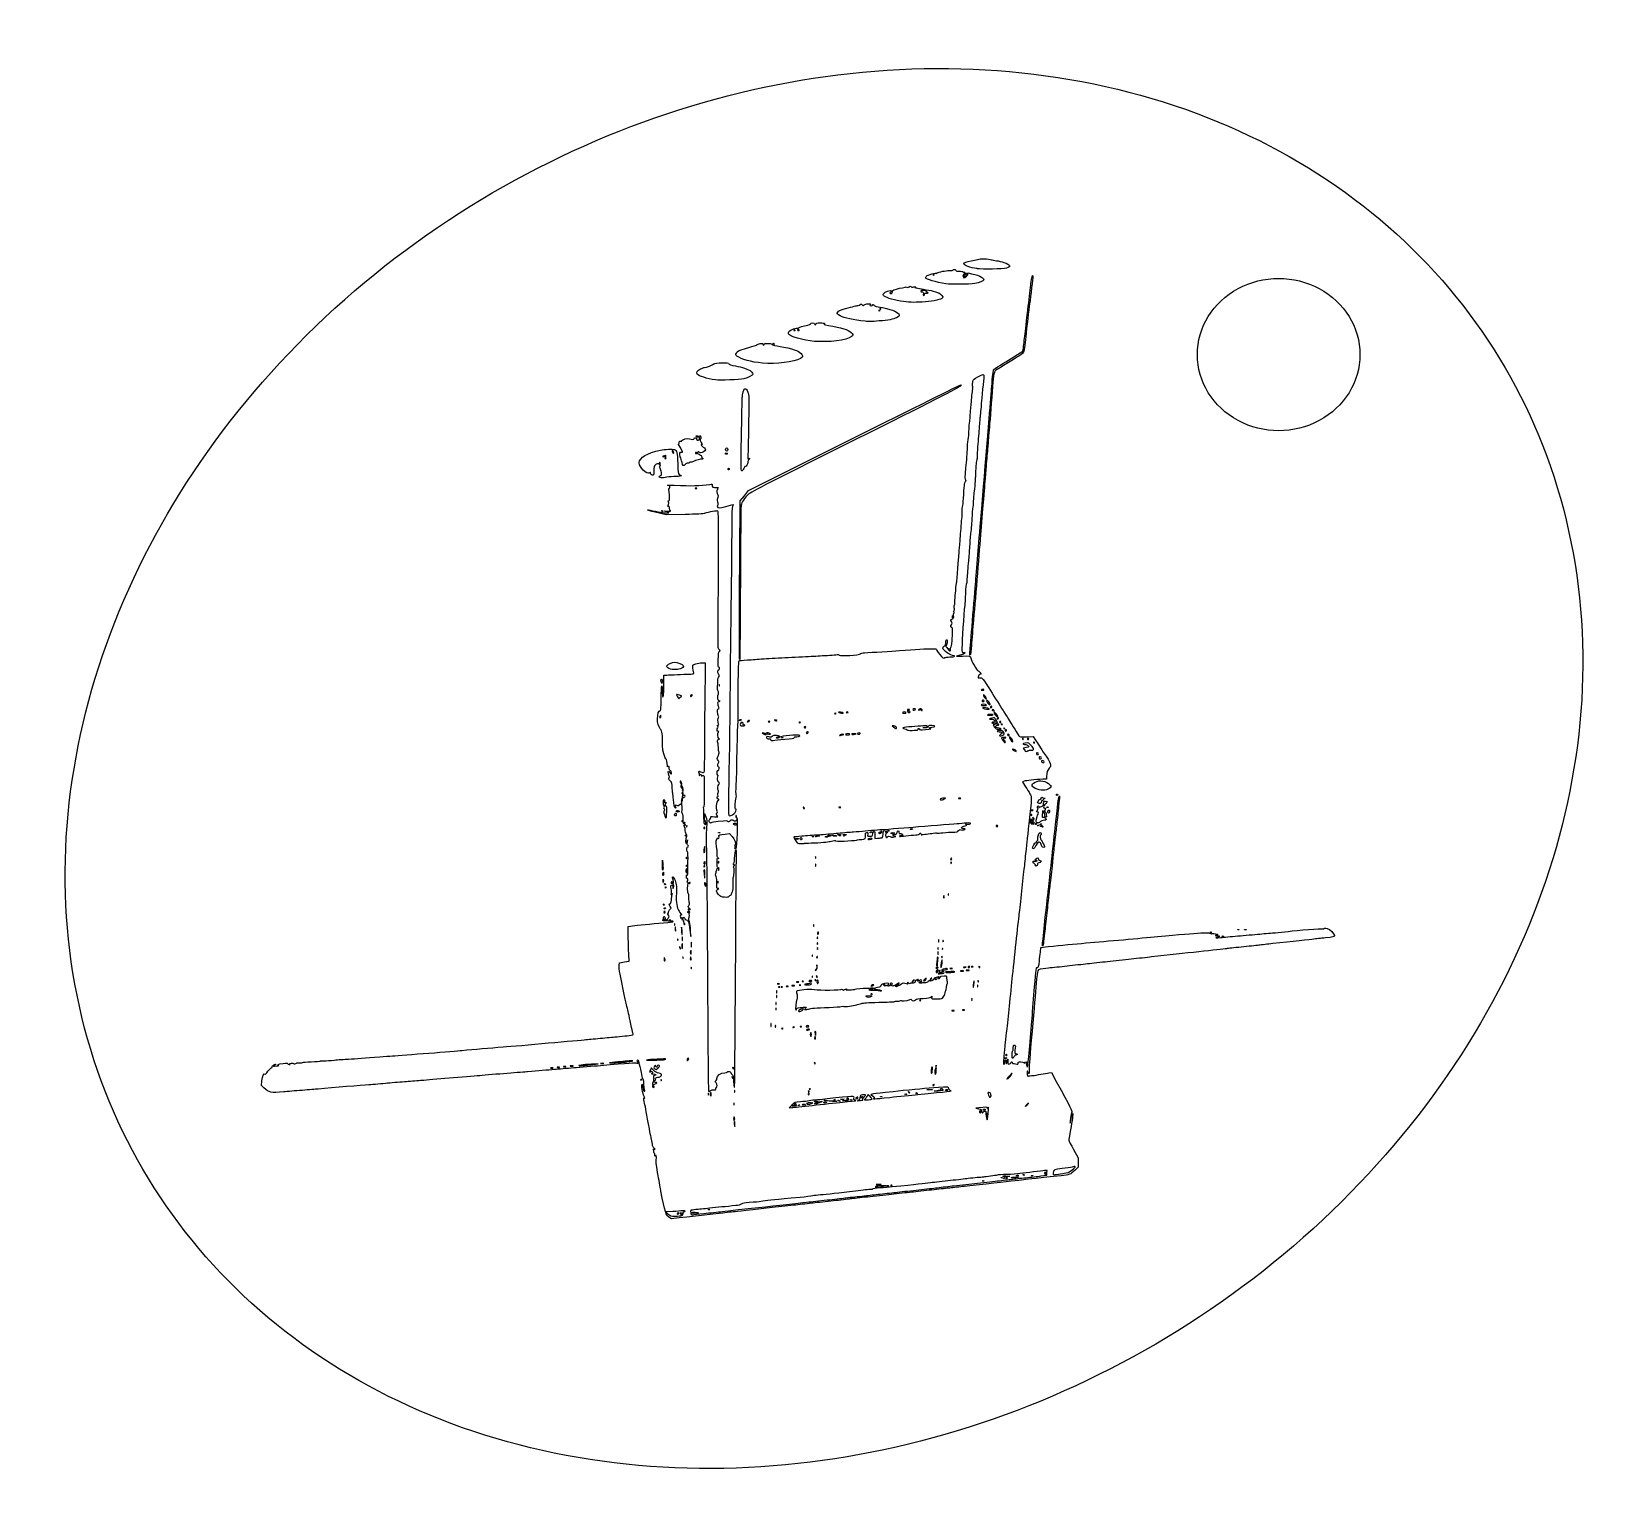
# Model space of a CAD drawing. Extents: x 548 to 695, y 110 to 247.
import ezdxf

# ---------------------------------------------------------------- set-up
doc = ezdxf.new("R2010")
doc.units = 0
doc.layers.add('Layer_1', color=7, linetype='CONTINUOUS')

msp = doc.modelspace()

# ---------------------------------------------------------------- linework, layer by layer
at = {"layer": 'Layer_1', "color": 7}
for points in [[(631.985924, 224.158054), (631.985924, 224.159187)], [(635.970699, 224.712425), (635.970699, 224.713814)], [(628.101921, 222.467443), (628.102488, 222.466309)], [(631.098057, 222.371915), (631.097773, 222.373332)], [(633.070148, 223.313868), (633.069241, 223.314945)], [(626.95766, 220.845458), (626.95766, 220.846592)], [(629.164885, 221.664614), (629.164885, 221.66178)], [(619.089817, 219.010507), (619.089817, 219.011641)], [(625.585776, 219.839953), (625.585975, 219.840236)], [(620.912721, 217.970674), (620.91258, 217.971411)], [(638.897329, 216.239102), (640.227033, 217.059619), (640.267852, 217.349972)], [(616.069531, 215.953313), (616.069672, 215.953512)], [(611.713729, 214.393436), (611.713672, 214.393606)], [(609.968013, 209.122639), (609.968013, 209.122356)], [(610.255701, 209.100104), (610.306724, 209.237584), (610.349528, 209.102655)], [(613.971213, 198.191339), (614.010614, 203.164157), (614.39794, 203.650866), (614.785238, 204.137575), (624.606718, 209.040293)], [(607.837691, 207.628101), (607.837975, 207.628101)], [(612.666312, 207.884494), (612.666312, 207.884778)], [(608.60965, 206.739694), (608.609877, 206.740743)], [(614.083776, 206.74063), (614.083776, 206.740743)], [(606.477203, 205.391509), (606.478365, 205.390857)], [(608.893569, 201.906794), (607.152444, 201.868526), (606.383405, 202.05788)], [(613.931414, 190.822649), (613.932095, 190.822592)], [(610.465465, 188.153461), (610.755732, 188.159131), (610.717465, 184.062501)], [(634.390611, 188.843329), (634.06525, 188.752904), (634.61109, 188.775581)], [(635.316548, 189.171043), (635.317597, 189.171043)], [(606.918444, 186.17502), (606.921279, 187.002312), (607.205027, 187.010816)], [(607.543257, 187.56754), (607.543143, 187.568702)], [(606.701027, 186.276983), (606.700176, 186.277209)], [(612.072737, 186.121049), (612.073871, 186.121049)], [(636.60549, 185.670113), (636.605773, 185.669943)], [(608.370123, 184.891011), (608.370406, 184.890728)], [(630.25835, 183.836636), (630.25835, 183.836353)], [(630.774624, 183.785613), (630.775729, 183.785046)], [(636.606227, 184.577896), (636.606227, 184.577046)], [(637.133216, 184.419978), (637.132592, 184.420006)], [(637.341137, 184.100258), (637.342271, 184.100542)], [(637.508495, 183.782494), (637.508211, 183.783912)], [(614.08715, 182.872573), (614.087433, 182.872006)], [(614.432891, 182.349014), (614.433458, 182.350431)], [(614.816957, 182.705046), (614.816674, 182.704762)], [(616.740406, 182.70703), (616.740406, 182.707597)], [(619.562041, 182.627376), (619.562041, 182.628227)], [(622.874835, 183.454809), (622.874835, 183.455943)], [(623.568557, 183.497329), (623.568699, 183.496479)], [(628.23634, 182.29062), (628.09886, 182.289373), (628.246828, 182.17372)], [(629.755795, 183.593707), (629.755512, 183.592857)], [(637.470539, 183.336038), (637.470567, 183.334904)], [(637.610712, 182.41903), (637.479751, 182.380479), (637.601924, 182.18829)], [(637.754457, 182.587748), (637.754485, 182.587124)], [(637.754485, 182.587124), (637.885729, 182.587748), (637.763556, 182.794961)], [(638.314781, 182.449644), (638.314781, 182.450778)], [(616.203921, 181.625499), (616.031008, 181.642507), (616.178976, 181.554917)], [(616.401213, 181.537909), (616.401213, 181.535924)], [(616.818047, 181.55435), (616.818047, 181.554066)], [(617.851417, 181.204072), (617.851417, 181.203222)], [(618.146022, 181.056387), (618.145965, 181.056671)], [(623.484879, 181.46194), (623.603083, 181.51268), (623.484879, 181.515515)], [(623.484879, 181.461373), (623.484879, 181.46194)], [(624.751965, 181.558602), (624.751824, 181.559735)], [(628.500246, 182.092082), (628.500529, 182.091912)], [(630.480643, 181.921833), (630.479849, 181.922117)], [(631.159087, 182.124227), (630.939402, 182.135565), (631.161354, 182.158243)], [(638.225348, 182.035502), (638.224895, 182.035502)], [(638.360787, 181.441814), (638.360986, 181.442098)], [(638.599465, 180.805238), (638.599465, 180.805521)], [(640.231313, 181.151631), (640.232447, 181.151631)], [(640.564441, 181.2816), (641.181628, 181.313065), (641.34462, 181.053411)], [(639.604573, 179.977946), (639.60514, 179.977946)], [(640.718306, 179.998157), (640.718646, 179.997789)], [(642.191528, 178.960195), (642.191811, 178.960479)], [(608.542498, 177.063165), (608.542214, 177.06308)], [(608.681395, 176.558202), (608.681112, 176.55857)], [(640.350397, 177.161528), (640.193924, 177.102), (640.383279, 176.801046)], [(641.558183, 176.416838), (641.558324, 176.416866)], [(642.415266, 177.595228), (642.406762, 177.367606), (642.081402, 177.350598)], [(608.602025, 174.97749), (608.585017, 175.196891), (608.424293, 175.016891)], [(608.664416, 175.488888), (608.665833, 175.488661)], [(632.834532, 175.48302), (632.834362, 175.482992)], [(634.442315, 175.587647), (634.442315, 175.589008)], [(641.616548, 175.16537), (641.617483, 175.165654)], [(643.570469, 175.695846), (643.620076, 175.81405), (643.62291, 175.695846)], [(607.006857, 174.035877), (607.006063, 174.035877)], [(607.92738, 174.012066), (607.927663, 174.012066)], [(608.075546, 174.363279), (608.075546, 174.363562)], [(608.613761, 173.445987), (608.612627, 173.445987)], [(610.682513, 173.861405), (610.685348, 174.167065), (610.806387, 173.871269)], [(619.916485, 174.732576), (619.916485, 174.73286)], [(623.320809, 174.759846), (623.320809, 174.761206)], [(640.906469, 173.469798), (640.907603, 173.470649)], [(640.97966, 174.041546), (640.978299, 174.041546)], [(641.176186, 173.496161), (641.087461, 173.332602), (641.084967, 173.498712), (641.087461, 173.498712)], [(609.05537, 173.047578), (609.056504, 173.047578)], [(611.995833, 172.393257), (611.995833, 172.392406)], [(612.623764, 172.26686), (613.003521, 172.305128), (613.253537, 172.044057)], [(613.431043, 173.146819), (613.431043, 173.146535)], [(620.690683, 172.035298), (620.690683, 172.034447)], [(621.887216, 171.997597), (621.887528, 171.998447)], [(623.132504, 172.150951), (623.132504, 172.151235)], [(623.626186, 172.111833), (623.62732, 172.111833)], [(626.035209, 172.403802), (626.034359, 172.403235)], [(626.501679, 172.176576), (626.501679, 171.851556), (626.738372, 171.874233)], [(626.886142, 172.388778), (626.886142, 172.389061)], [(641.031647, 173.209465), (641.030513, 173.209465)], [(641.487203, 173.334983), (641.487005, 173.334869)], [(641.558239, 173.031165), (641.558239, 173.030598)], [(641.794961, 173.149398), (641.794961, 173.148831)], [(609.068608, 171.592894), (608.997742, 171.385965), (608.977899, 171.582973)], [(610.736627, 170.825499), (610.736343, 170.825584)], [(619.962151, 171.404929), (619.964816, 171.404872)], [(641.109288, 170.958529), (641.109373, 170.958671)], [(606.792472, 169.316532), (606.790602, 169.843039), (606.830287, 169.428926)], [(609.027761, 169.305194), (609.026627, 169.305194)], [(621.005074, 170.148983), (621.006208, 170.148983)], [(621.007937, 169.470992), (621.009298, 169.470992)], [(633.597109, 169.569354), (633.597959, 169.569354)], [(641.381357, 169.39165), (641.380791, 169.391934)], [(608.998535, 168.780444), (608.997118, 168.780444)], [(610.653288, 168.644409), (610.702895, 168.419906), (610.722737, 168.647528)], [(610.708564, 168.908882), (610.710832, 168.908882)], [(610.855909, 167.562794), (610.854775, 167.562227)], [(607.076107, 167.294353), (607.075257, 167.294353)], [(633.309846, 166.718013), (633.31098, 166.718013)], [(606.898658, 165.697115), (606.897808, 165.697115)], [(609.257962, 165.289266), (609.405931, 165.248447), (609.273553, 165.39188)], [(603.624501, 162.715266), (603.610328, 163.690157), (604.229981, 163.764992)], [(607.931603, 163.938104), (607.932737, 163.938104)], [(608.61325, 163.307339), (608.558258, 163.628674), (608.566762, 163.262608)], [(608.759745, 164.233276), (608.760879, 164.233276)], [(609.349521, 163.368935), (609.429742, 162.74778), (609.407065, 163.314255)], [(657.605027, 163.161893), (657.605027, 163.160759)], [(660.148753, 163.398586), (660.148753, 163.397452)], [(660.767556, 163.401647), (660.767556, 163.400287)], [(608.227398, 162.518258), (608.228532, 162.518258)], [(608.436737, 161.746356), (608.436737, 161.746072)], [(608.649959, 162.69582), (608.649335, 162.695991)], [(608.65954, 161.898208), (608.660957, 161.898293)], [(609.477874, 162.19423), (609.477874, 162.194088)], [(621.18275, 162.695707), (621.183883, 162.695707)], [(621.18275, 162.163191), (621.183883, 162.163191)], [(632.777613, 161.69023), (632.778746, 161.69023)], [(632.836658, 162.399798), (632.837792, 162.399798)], [(642.030832, 161.962469), (642.030718, 161.962469)], [(602.777792, 160.087805), (602.812658, 160.327899), (603.261666, 160.403301), (603.710674, 160.478702), (603.674674, 161.109553)], [(607.014454, 160.707118), (607.015304, 160.707118)], [(608.700756, 160.863024), (608.70189, 160.863024)], [(609.449953, 160.729512), (609.449953, 160.729795)], [(620.709619, 161.039622), (620.710753, 161.039622)], [(621.171411, 160.851402), (621.170844, 160.851685)], [(632.31942, 160.303068), (632.320554, 160.303039)], [(632.368318, 161.337317), (632.369565, 161.337317)], [(632.718454, 160.921417), (632.719587, 160.921417)], [(609.469795, 159.917783), (609.470929, 159.917783)], [(620.709619, 159.088989), (620.710753, 159.088989)], [(621.138302, 159.926258), (621.126964, 160.140841), (621.104287, 159.918888)], [(621.137452, 159.927364), (621.138302, 159.926258)], [(631.235906, 158.755351), (631.235906, 158.754501)], [(631.732876, 158.82565), (631.732876, 158.825367)], [(632.326819, 159.514668), (632.326819, 159.51498)], [(632.808879, 159.341783), (632.809559, 159.341499)], [(633.807836, 159.455169), (633.807836, 159.455735)], [(634.710246, 159.561468), (634.709962, 159.561468)], [(634.945918, 159.917981), (634.945918, 159.916365)], [(617.399717, 157.287742), (617.401077, 157.287742)], [(617.669036, 158.080139), (617.669036, 158.081272)], [(617.905729, 158.080139), (617.905729, 158.081272)], [(619.032699, 158.202765), (619.032699, 158.201178)], [(619.416794, 158.551313), (619.416794, 158.552674)], [(619.857893, 158.610784), (619.857893, 158.611918)], [(620.615934, 158.365871), (620.615849, 158.364454)], [(621.058394, 158.691005), (621.059528, 158.691005)], [(626.14902, 157.386076), (626.149587, 157.386076)], [(627.339543, 158.244633), (627.339543, 158.244917)], [(635.692961, 158.45006), (635.693811, 158.450031)], [(636.090406, 158.673713), (636.09154, 158.673713)], [(617.340557, 156.637049), (617.341918, 156.637049)], [(619.22245, 156.055578), (619.220154, 156.05229)], [(625.703244, 157.183002), (625.703386, 157.183115)], [(630.742819, 156.837742), (630.742819, 156.838876)], [(633.851972, 155.892983), (633.852255, 155.892983)], [(634.797638, 155.950866), (634.797638, 155.952227)], [(616.871594, 154.682532), (616.871594, 154.682816)], [(619.680472, 154.41154), (619.680472, 154.412674)], [(617.964917, 154.234035), (617.964917, 154.235169)], [(620.945632, 153.739106), (620.99382, 153.573562), (621.016498, 153.741657)], [(621.005159, 153.943767), (621.004876, 153.943767)], [(638.768466, 151.197449), (638.814671, 151.392756), (638.82034, 151.149543)], [(639.231959, 151.516913), (639.231676, 151.515468)], [(598.506293, 150.74657), (598.506009, 150.74657)], [(600.118044, 150.85372), (600.827924, 150.934791), (600.206315, 150.903893)], [(600.118044, 150.854287), (600.118044, 150.85372)], [(606.536561, 150.758192), (606.536561, 150.757909)], [(632.197672, 150.55645), (632.197332, 150.556677)], [(642.640819, 150.100356), (642.877512, 150.130403), (643.321191, 149.316151)], [(569.829402, 148.727055), (569.608299, 148.948157), (569.648835, 149.368309)], [(606.275943, 149.173285), (606.273959, 149.172378)], [(606.68949, 149.505477), (606.690624, 149.505477)], [(613.287496, 149.714674), (613.28778, 149.714674)], [(620.508671, 148.61452), (620.508671, 148.615654)], [(631.366356, 148.559272), (631.366413, 148.558677)], [(639.033307, 149.770346), (639.033307, 149.770517)], [(611.069981, 148.23618), (611.071342, 148.23618)], [(611.255594, 148.099266), (611.296413, 147.953849), (611.316255, 148.09218)], [(611.302082, 148.264809), (611.303499, 148.264809)], [(618.810491, 147.123298), (618.534397, 146.86251), (618.791499, 146.890857)], [(618.813893, 147.040809), (618.813893, 147.042227)], [(619.417106, 147.105439), (619.417106, 147.105156)], [(620.231329, 147.215707), (620.231499, 147.216274)], [(620.400529, 148.12988), (620.399962, 148.129597)], [(620.582032, 147.349786), (620.738787, 147.319739), (620.581748, 147.238384)], [(620.704942, 147.094384), (620.704743, 147.09325)], [(621.765609, 147.340431), (621.765893, 147.339865)], [(622.272416, 147.488967), (621.769578, 147.559266), (622.36114, 147.527518)], [(622.272416, 147.490101), (622.272416, 147.488967)], [(622.702545, 147.607739), (622.702545, 147.606605)], [(623.131597, 147.511644), (623.13018, 147.511644)], [(623.352671, 147.671178), (623.352841, 147.671802)], [(623.677776, 147.554731), (623.67738, 147.555014)], [(624.907247, 147.751937), (624.907247, 147.750803)], [(625.277424, 147.567118), (625.278104, 147.568535)], [(626.061146, 147.913228), (625.888517, 148.109102), (625.781934, 147.942709)], [(626.234995, 147.677102), (626.23491, 147.678236)], [(627.020929, 147.90189), (627.020929, 147.900756)], [(627.896183, 147.836608), (627.896835, 147.836693)], [(629.634387, 148.282866), (629.634954, 148.28315)], [(632.032923, 148.42885), (632.033235, 148.430268)], [(637.265934, 148.122227), (637.26565, 148.122227)], [(640.760287, 147.274016), (640.760202, 147.274299)], [(636.144435, 146.867102), (635.848639, 146.824016), (636.114813, 146.778945)], [(636.831014, 146.294447), (636.82988, 146.294447)], [(636.980797, 146.130973), (636.981534, 146.130888)], [(613.519285, 145.385802), (613.518718, 145.385858)], [(644.925628, 142.991008), (645.361909, 142.22486), (645.359074, 141.785065), (645.356239, 141.345298), (645.064356, 141.080825)], [(627.020164, 139.748428), (627.020192, 139.746189)], [(627.302268, 139.585748), (627.509197, 139.632236), (627.243024, 139.637906)], [(627.759609, 139.624639), (627.759609, 139.626)], [(628.082391, 139.683543), (628.082391, 139.684677)], [(636.48754, 140.094312), (636.48754, 140.093178)], [(638.203153, 140.390249), (638.203153, 140.389115)], [(638.364472, 140.515483), (638.364586, 140.516617)], [(639.148904, 140.386791), (639.148904, 140.388491)], [(639.607181, 140.553751), (639.606898, 140.553751)], [(641.89389, 140.540882), (642.435789, 140.609764), (642.455632, 140.832567), (642.478309, 141.05537), (642.240482, 141.035528)], [(642.270586, 140.800365), (642.270756, 140.800649)], [(643.934835, 140.774485), (643.93492, 140.774598)], [(627.302183, 139.586031), (627.302268, 139.585748)], [(607.757726, 137.242148), (607.113865, 137.204447), (607.339502, 137.003471)], [(608.490255, 136.85862), (608.490312, 136.860038)], [(609.555061, 137.12142), (609.555146, 137.121137)], [(610.648498, 137.07), (610.649546, 137.07068)], [(611.050082, 137.432239), (611.050082, 137.431106)], [(607.465814, 136.66354), (607.476359, 136.656794)]]:
    msp.add_lwpolyline(points, dxfattribs=at)
for points in [[(627.064809, 220.983506)], [(619.463225, 219.031483)], [(617.067383, 217.729049)], [(607.129002, 207.317509)], [(609.968523, 207.613304)], [(612.630595, 207.55406)], [(606.59657, 206.666702)], [(607.129002, 207.143461)], [(612.867203, 206.101304)], [(609.982498, 204.337304)], [(606.744539, 202.229943)], [(609.542447, 185.127704)], [(636.831326, 184.879304)], [(636.85423, 184.243408)], [(637.088003, 183.880857)], [(606.65383, 183.198557)], [(617.421288, 182.788668)], [(624.002513, 183.573014)], [(629.400557, 183.533896)], [(637.889584, 183.212731)], [(637.978309, 183.002683)], [(638.185351, 182.648069)], [(620.083361, 182.17355)], [(620.304293, 181.735483)], [(624.165194, 181.521751)], [(625.141276, 181.581846)], [(638.540306, 182.055345)], [(638.717783, 181.877613)], [(638.954419, 181.46194)], [(639.307219, 180.88662)], [(640.756176, 181.112513)], [(641.291102, 180.753647)], [(641.675622, 179.718576)], [(641.941795, 179.338167)], [(643.333039, 175.905128)], [(613.651521, 173.894173)], [(641.025921, 174.452287)], [(642.430913, 174.76115)], [(642.545915, 174.269735)], [(608.902441, 173.300258)], [(608.90366, 172.119997)], [(610.736315, 172.827043)], [(621.029622, 172.057124)], [(622.567701, 172.116369)], [(628.023402, 172.307991)], [(629.784822, 172.714252)], [(637.889329, 173.004491)], [(641.160057, 173.209493)], [(641.380876, 173.181146)], [(642.003761, 172.945276)], [(619.136589, 171.821282)], [(619.588517, 171.743896)], [(626.235477, 171.821367)], [(606.792472, 169.316532)], [(609.031304, 170.049572)], [(610.736343, 169.281071)], [(610.751707, 169.63937)], [(612.037786, 169.662047)], [(633.630047, 169.961329)], [(606.833178, 168.57462)], [(606.850186, 167.920413)], [(606.981997, 167.624646)], [(609.375855, 167.743077)], [(610.716501, 168.345865)], [(611.958784, 167.87262)], [(632.901912, 166.541698)], [(606.952233, 165.343606)], [(606.965953, 165.021732)], [(609.141033, 165.021732)], [(607.009578, 164.308394)], [(607.556806, 164.288551)], [(608.015877, 163.510413)], [(608.61325, 163.307339)], [(608.86491, 163.923931)], [(620.832387, 163.850513)], [(621.187427, 161.721128)], [(621.266457, 163.066677)], [(632.368091, 161.721128)], [(632.428724, 162.460176)], [(658.712976, 162.770088)], [(609.467386, 161.292246)], [(621.148252, 159.016139)], [(632.092337, 158.809918)], [(632.35508, 159.869027)], [(632.565524, 159.58131)], [(632.714825, 160.129531)], [(633.674721, 159.797027)], [(635.242394, 159.620598)], [(635.286756, 159.933373)], [(635.59732, 159.972491)], [(636.233272, 159.933373)], [(617.402948, 157.730287)], [(617.643213, 158.375792)], [(618.441846, 158.139383)], [(619.62497, 158.257304)], [(620.645414, 158.631761)], [(621.26657, 158.538501)], [(626.35405, 158.218186)], [(630.082885, 158.65954)], [(636.035811, 158.233209)], [(617.342287, 156.103597)], [(619.743883, 155.901487)], [(635.503465, 156.990813)], [(617.283128, 154.505367)], [(619.033436, 154.352296)], [(620.379269, 154.432517)], [(620.438428, 154.127452)], [(620.615906, 153.662287)], [(620.985317, 153.336926)], [(638.540476, 151.480885)], [(638.66812, 151.766901)], [(596.64257, 150.567987)], [(597.234132, 150.627231)], [(597.825695, 150.686476)], [(601.345531, 150.983263)], [(603.489969, 151.130948)], [(606.791169, 151.319735)], [(609.198605, 151.355169)], [(613.318252, 150.554098)], [(620.970832, 151.000271)], [(631.796542, 150.164872)], [(604.761902, 149.456211)], [(606.025531, 148.841575)], [(613.497118, 148.471654)], [(632.003613, 148.989543)], [(633.03891, 148.515874)], [(613.438072, 147.288472)], [(619.048375, 147.216274)], [(619.758255, 147.15703)], [(620.408891, 148.397669)], [(620.88222, 147.452117)], [(621.059726, 147.314353)], [(624.209811, 147.609439)], [(625.230198, 147.832157)], [(629.297235, 148.14085)], [(630.317679, 148.219937)], [(613.504545, 145.855644)], [(636.309723, 146.50645)], [(636.558888, 146.683899)], [(638.423688, 140.320233)], [(638.660381, 140.353398)], [(640.257619, 140.649846)], [(641.011861, 140.570759)], [(608.194517, 137.070085)]]:
    msp.add_lwpolyline(points, close=True, dxfattribs=at)
at = {"layer": 'Layer_1', "color": 1}
for points in [[(671.486066, 216.743131)], [(666.232959, 134.839304)]]:
    msp.add_lwpolyline(points, close=True, dxfattribs=at)
for points in [[(577.324265, 221.847675), (596.817117, 239.073022), (623.302205, 246.698049), (646.802853, 241.850481)], [(646.802853, 241.850481), (670.303502, 237.002912), (687.249403, 220.419211), (691.2572, 198.346295)], [(660.178202, 222.863692), (662.510645, 224.126164), (665.384334, 224.126164), (667.716778, 222.863692)], [(656.408913, 216.743131), (656.408913, 219.268075), (657.845758, 221.60122), (660.178202, 222.863692)], [(667.716778, 222.863692), (670.049222, 221.60122), (671.486066, 219.268075), (671.486066, 216.743131)], [(552.300024, 158.340684), (548.292227, 180.413599), (557.831414, 204.622327), (577.324265, 221.847675)], [(660.178202, 210.62257), (657.845758, 211.885042), (656.408913, 214.218186), (656.408913, 216.743131)], [(671.486066, 216.743131), (671.486066, 214.218186), (670.049222, 211.885042), (667.716778, 210.62257)], [(667.716778, 210.62257), (665.384334, 209.360098), (662.510645, 209.360098), (660.178202, 210.62257)], [(691.2572, 198.346295), (695.264997, 176.27338), (685.72581, 152.064652), (666.232959, 134.839304)], [(596.75437, 114.836499), (573.253722, 119.684067), (556.307821, 136.267768), (552.300024, 158.340684)], [(666.232959, 134.839304), (646.740107, 117.613957), (620.255019, 109.98893), (596.75437, 114.836499)]]:
    msp.add_open_spline(points, degree=3, dxfattribs=at)
at = {"layer": 'Layer_1', "color": 7}
for points in [[(634.755203, 225.164466), (634.755203, 225.267647), (634.983959, 225.355805), (635.435518, 225.426954)], [(635.970699, 224.713814), (635.352576, 224.809342), (634.755203, 225.030841), (634.755203, 225.164466)], [(635.435518, 225.426954), (635.630825, 225.457569), (635.890677, 225.521915), (636.013191, 225.56982)], [(636.013191, 225.56982), (636.24875, 225.661663), (637.043131, 225.646923), (637.31109, 225.544309)], [(637.31109, 225.544309), (637.385641, 225.515962), (637.593137, 225.474576), (637.772202, 225.451899)], [(637.772202, 225.451899), (637.951068, 225.429222), (638.257295, 225.358639), (638.452517, 225.294576)], [(638.452517, 225.294576), (639.087562, 225.086513), (639.176372, 224.905068), (638.709052, 224.770252)], [(631.205802, 223.873597), (631.205802, 224.012494), (631.403943, 224.135802), (631.783304, 224.233483)], [(633.069241, 223.314945), (632.190983, 223.44222), (631.205802, 223.737506), (631.205802, 223.873597)], [(631.783304, 224.233483), (632.01858, 224.294145), (632.194583, 224.316822), (632.1744, 224.284224)], [(631.872539, 224.153518), (631.852696, 224.133676), (631.886712, 224.119786), (631.950208, 224.122337)], [(631.985924, 224.159187), (631.943121, 224.176195), (631.892098, 224.173361), (631.872539, 224.153518)], [(631.950208, 224.122337), (632.01909, 224.125172), (632.033263, 224.139345), (631.985924, 224.158054)], [(632.1744, 224.284224), (632.154557, 224.251625), (632.199912, 224.264381), (632.278148, 224.315121)], [(632.278148, 224.315121), (632.451628, 224.426806), (633.015496, 224.532822), (633.43508, 224.532822)], [(633.43508, 224.532822), (633.607994, 224.532822), (633.749556, 224.558334), (633.749556, 224.592066)], [(633.749556, 224.592066), (633.749556, 224.685893), (633.969808, 224.660665), (634.007509, 224.562586)], [(634.007509, 224.562586), (634.030186, 224.500224), (634.128832, 224.473861), (634.335704, 224.473861)], [(634.335704, 224.473861), (634.497562, 224.473861), (634.64658, 224.445515), (634.667017, 224.413767)], [(634.690828, 224.109043), (634.632435, 224.000192), (634.639805, 223.992539), (634.764529, 224.029672)], [(634.667017, 224.413767), (634.68686, 224.380602), (634.727112, 224.367846), (634.755175, 224.385137)], [(634.815269, 224.266649), (634.782387, 224.246806), (634.726261, 224.175373), (634.690828, 224.109043)], [(634.790041, 223.985169), (634.709254, 223.923657), (634.697632, 223.88709), (634.748372, 223.855625)], [(634.748372, 223.855625), (634.822072, 223.809987), (635.190095, 224.17818), (635.127477, 224.234929)], [(634.755175, 224.385137), (634.783521, 224.402145), (634.821789, 224.390806), (634.840781, 224.359625)], [(634.764529, 224.029672), (634.895773, 224.068791), (634.896907, 224.066523), (634.790041, 223.985169)], [(634.916863, 224.117858), (634.794973, 224.117858), (634.79469, 224.119417), (634.908359, 224.226425)], [(634.840781, 224.359625), (634.860624, 224.328728), (634.849285, 224.287058), (634.815269, 224.266649)], [(634.908359, 224.226425), (634.971005, 224.286236), (635.06228, 224.327622), (635.111036, 224.318551)], [(635.067099, 224.191843), (635.052926, 224.151024), (634.984895, 224.117858), (634.916863, 224.117858)], [(635.127477, 224.234929), (635.107635, 224.251937), (635.081556, 224.23252), (635.067099, 224.191843)], [(635.111036, 224.318551), (636.106592, 224.134866), (636.580857, 223.925159), (636.588085, 223.665647)], [(636.588085, 223.665647), (636.59058, 223.576639), (636.16612, 223.409679), (635.775902, 223.346183)], [(638.709052, 224.770252), (638.390495, 224.678409), (636.455367, 224.637591), (635.970699, 224.712425)], [(641.142198, 223.973065), (641.144069, 223.849474), (640.950576, 222.189335), (640.848898, 221.455928)], [(640.97382, 223.319367), (641.039017, 223.874192), (641.137946, 224.257606), (641.142198, 223.973065)], [(627.355191, 222.17074), (627.226498, 222.267685), (627.224797, 222.279024), (627.318057, 222.421323)], [(627.318057, 222.421323), (627.423506, 222.582331), (627.916422, 222.729704), (628.112891, 222.65915)], [(629.164885, 221.66178), (628.361575, 221.773748), (627.596306, 221.988869), (627.355191, 222.17074)], [(628.113827, 222.55645), (628.072441, 222.597553), (627.892441, 222.515915), (627.892441, 222.456104)], [(627.892441, 222.456104), (627.892441, 222.38212), (628.054866, 222.390057), (628.101921, 222.467443)], [(628.102488, 222.466309), (628.125165, 222.500891), (628.128, 222.541427), (628.113827, 222.55645)], [(628.112891, 222.65915), (628.171002, 222.639307), (628.197364, 222.644976), (628.171852, 222.673323)], [(628.171852, 222.673323), (628.118277, 222.732), (628.781811, 222.931276), (629.046737, 222.935528)], [(629.046737, 222.935528), (629.144249, 222.937398), (629.263304, 222.963874), (629.310926, 222.993354)], [(629.310926, 222.993354), (629.366202, 223.02822), (629.425729, 223.024819), (629.474769, 222.98485)], [(629.474769, 222.98485), (629.531745, 222.937512), (629.583335, 222.949417), (629.672627, 223.030205)], [(629.672627, 223.030205), (629.770139, 223.118362), (629.80302, 223.124315), (629.842422, 223.060252)], [(629.842422, 223.060252), (629.877288, 223.003843), (629.957792, 222.99222), (630.119934, 223.020567)], [(630.119934, 223.020567), (630.28406, 223.048913), (630.323178, 223.043244), (630.259398, 223.000724)], [(630.259398, 223.000724), (630.185131, 222.949984), (630.18995, 222.940346), (630.288879, 222.940063)], [(630.288879, 222.940063), (630.354076, 222.939978), (630.593546, 222.900945), (630.821282, 222.853039)], [(631.030592, 222.684009), (630.821962, 222.695348), (630.752513, 222.67834), (630.752513, 222.615694)], [(630.752513, 222.615694), (630.752513, 222.566939), (630.78823, 222.545112), (630.837269, 222.564104)], [(630.821282, 222.853039), (631.049187, 222.805134), (631.448362, 222.724063), (631.708639, 222.672472)], [(630.837269, 222.564104), (630.94612, 222.605773), (631.035978, 222.464041), (630.991474, 222.320891)], [(630.991474, 222.320891), (630.968797, 222.244356), (630.98297, 222.218844), (631.037112, 222.238403)], [(631.280608, 222.594151), (631.30045, 222.645458), (631.223915, 222.672954), (631.030592, 222.684009)], [(631.037112, 222.238403), (631.081049, 222.252576), (631.108545, 222.313805), (631.098057, 222.371915)], [(631.097773, 222.373332), (631.080765, 222.462057), (631.106277, 222.473112), (631.260482, 222.442781)], [(632.777924, 221.999131), (632.696003, 221.866469), (631.928183, 221.688879), (631.205802, 221.635701)], [(631.260482, 222.442781), (631.36423, 222.422939), (631.442466, 222.431443), (631.442466, 222.462624)], [(631.347506, 222.520167), (631.295065, 222.520167), (631.265017, 222.553616), (631.280608, 222.594151)], [(631.442466, 222.462624), (631.442466, 222.494372), (631.399663, 222.520167), (631.347506, 222.520167)], [(631.708639, 222.672472), (631.96886, 222.620882), (632.290677, 222.526488), (632.423622, 222.462142)], [(632.423622, 222.462142), (632.671087, 222.342803), (632.847713, 222.112063), (632.777924, 221.999131)], [(635.775902, 223.346183), (635.193241, 223.251222), (633.631068, 223.232513), (633.070148, 223.313868)], [(640.725789, 221.219291), (640.823868, 222.048964), (640.935553, 222.994006), (640.97382, 223.319367)], [(623.274746, 220.335024), (622.99525, 220.477606), (622.959676, 220.533732), (623.053361, 220.683742)], [(623.053361, 220.683742), (623.134998, 220.814419), (623.252069, 220.86771), (623.781695, 221.015849)], [(623.781695, 221.015849), (624.505039, 221.217959), (624.751455, 221.275219), (624.955295, 221.289109)], [(624.955295, 221.289109), (625.070098, 221.297613), (625.152302, 221.322557), (625.137562, 221.346369)], [(625.137562, 221.346369), (625.075767, 221.446432), (625.255483, 221.465991), (625.327767, 221.366211)], [(625.327767, 221.366211), (625.401468, 221.265298), (625.413657, 221.264731), (625.515704, 221.357707)], [(625.515704, 221.357707), (625.582035, 221.417802), (625.724617, 221.456353), (625.87885, 221.456353)], [(625.87885, 221.456353), (626.097969, 221.456353), (626.12263, 221.445014), (626.059134, 221.367628)], [(626.059134, 221.367628), (625.996772, 221.29251), (626.009811, 221.278904), (626.144173, 221.278904)], [(626.144173, 221.278904), (626.234882, 221.278904), (626.287039, 221.304416), (626.266346, 221.338148)], [(626.266346, 221.338148), (626.246504, 221.370746), (626.272016, 221.397392), (626.321906, 221.397392)], [(626.321906, 221.397392), (626.372646, 221.397392), (626.407512, 221.366211), (626.399291, 221.328227)], [(626.399291, 221.328227), (626.390787, 221.285991), (626.545843, 221.229014), (626.79858, 221.181676)], [(626.79858, 221.181676), (627.956759, 220.965392), (628.557761, 220.754013), (628.708394, 220.509865)], [(626.844274, 220.840923), (626.824432, 220.82108), (626.858447, 220.807191), (626.921943, 220.809742)], [(626.95766, 220.846592), (626.914857, 220.8636), (626.863833, 220.860765), (626.844274, 220.840923)], [(626.921943, 220.809742), (626.990825, 220.812576), (627.004998, 220.82675), (626.95766, 220.845458)], [(627.002164, 221.04275), (626.967581, 221.04275), (626.955959, 221.017238), (626.976652, 220.983506)], [(626.976652, 220.983506), (626.996495, 220.950907), (627.024841, 220.924261), (627.039298, 220.924261)], [(627.064809, 220.983506), (627.064809, 221.016104), (627.036463, 221.04275), (627.002164, 221.04275)], [(627.039298, 220.924261), (627.053471, 220.924261), (627.064809, 220.949773), (627.064809, 220.983506)], [(628.708394, 220.509865), (628.803354, 220.356227), (628.769055, 220.299817), (628.495228, 220.160976)], [(631.205802, 221.635701), (630.262346, 221.566252), (629.826406, 221.572488), (629.164885, 221.664614)], [(640.428009, 218.675565), (640.49349, 219.244932), (640.627569, 220.389619), (640.725789, 221.219291)], [(640.848898, 221.455928), (640.780583, 220.963776), (640.577055, 219.234841), (640.490145, 218.409335)], [(618.491679, 218.667005), (618.40834, 218.822343), (618.590041, 219.001833), (618.947802, 219.117628)], [(618.947802, 219.117628), (619.119865, 219.173187), (619.300913, 219.203235), (619.35018, 219.184526)], [(618.976432, 219.005972), (618.956589, 218.986129), (618.990605, 218.972239), (619.054101, 218.974791)], [(619.089817, 219.011641), (619.047014, 219.028649), (618.995991, 219.025814), (618.976432, 219.005972)], [(619.054101, 218.974791), (619.122983, 218.977625), (619.137156, 218.991798), (619.089817, 219.010507)], [(619.371099, 219.090728), (619.340485, 219.090728), (619.31554, 219.065216), (619.31554, 219.031483)], [(619.31554, 219.031483), (619.31554, 218.998885), (619.356926, 218.972239), (619.407666, 218.972239)], [(619.35018, 219.184526), (619.399502, 219.164683), (619.425581, 219.173187), (619.408006, 219.201534)], [(619.463225, 219.031483), (619.443383, 219.064082), (619.401713, 219.090728), (619.371099, 219.090728)], [(619.408006, 219.201534), (619.378526, 219.249156), (619.88074, 219.411581), (620.291395, 219.487011)], [(619.407666, 218.972239), (619.458406, 218.972239), (619.483351, 218.997751), (619.463225, 219.031483)], [(620.291395, 219.487011), (620.388907, 219.504019), (620.490104, 219.555893), (620.516183, 219.600397)], [(620.516183, 219.600397), (620.579679, 219.708964), (620.848602, 219.703294), (620.891178, 219.591893)], [(620.891178, 219.591893), (620.91102, 219.543137), (620.949005, 219.503169), (620.977918, 219.503169)], [(620.977918, 219.503169), (621.007115, 219.503169), (621.030926, 219.543137), (621.030926, 219.591893)], [(621.030926, 219.591893), (621.030926, 219.661625), (621.112847, 219.680617), (621.411959, 219.680617)], [(621.411959, 219.680617), (621.621439, 219.680617), (621.809433, 219.655106), (621.829531, 219.621373)], [(621.788712, 219.555326), (621.697153, 219.546822), (621.947169, 219.488995), (622.599676, 219.365972)], [(621.829531, 219.621373), (621.849373, 219.588775), (621.831402, 219.559294), (621.788712, 219.555326)], [(622.599676, 219.365972), (623.705584, 219.157625), (624.204482, 218.970255), (624.384425, 218.695635)], [(625.585975, 219.840236), (624.50725, 219.94852), (623.689285, 220.123417), (623.274746, 220.335024)], [(626.887219, 219.859795), (626.15058, 219.802819), (625.979027, 219.800268), (625.585776, 219.839953)], [(628.495228, 220.160976), (628.196202, 220.009039), (627.757909, 219.927118), (626.887219, 219.859795)], [(614.508151, 217.306035), (614.923342, 217.435861), (615.329603, 217.561153), (615.410957, 217.584397)], [(615.410957, 217.584397), (615.492312, 217.607074), (615.572249, 217.646476), (615.588406, 217.67057)], [(615.588406, 217.67057), (615.605414, 217.696082), (615.731272, 217.733499), (615.86932, 217.75646)], [(615.86932, 217.75646), (616.077099, 217.791043), (616.120753, 217.781972), (616.120753, 217.704586)], [(616.120753, 217.704586), (616.120753, 217.652995), (616.146265, 217.610759), (616.179997, 217.610759)], [(616.179997, 217.610759), (616.212595, 217.610759), (616.239241, 217.651861), (616.239241, 217.702318)], [(616.239241, 217.702318), (616.239241, 217.777153), (616.306989, 217.790759), (616.608992, 217.776302)], [(616.608992, 217.776302), (616.866095, 217.764964), (616.974208, 217.73605), (616.963918, 217.684743)], [(616.963918, 217.684743), (616.955414, 217.643357), (617.007572, 217.610476), (617.082123, 217.610192)], [(617.067383, 217.729049), (617.067383, 217.761647), (617.078721, 217.788293), (617.092895, 217.788293)], [(617.130028, 217.669805), (617.095446, 217.669805), (617.067383, 217.695317), (617.067383, 217.729049)], [(617.082123, 217.610192), (617.155257, 217.609965), (617.587909, 217.532239), (618.043408, 217.437562)], [(617.092895, 217.788293), (617.107068, 217.788293), (617.135414, 217.762781), (617.15554, 217.729049)], [(617.15554, 217.729049), (617.175383, 217.69645), (617.164044, 217.669805), (617.130028, 217.669805)], [(620.91258, 217.971411), (619.785581, 218.071191), (618.633411, 218.402135), (618.491679, 218.667005)], [(624.316961, 218.40582), (623.898652, 218.072296), (622.207701, 217.856126), (620.912721, 217.970674)], [(624.384425, 218.695635), (624.483921, 218.543698), (624.482504, 218.538028), (624.316961, 218.40582)], [(640.490145, 218.409335), (640.408791, 217.636583), (640.310712, 216.987165), (640.265924, 216.924832)], [(640.267852, 217.349972), (640.290529, 217.509562), (640.362246, 218.10617), (640.428009, 218.675565)], [(613.703735, 216.596069), (613.569373, 216.700101), (613.567672, 216.710872), (613.658665, 216.886989)], [(613.658665, 216.886989), (613.743987, 217.051682), (613.827893, 217.093351), (614.508151, 217.306035)], [(616.069672, 215.953512), (615.030293, 216.045638), (614.081877, 216.303335), (613.703735, 216.596069)], [(619.588772, 216.380438), (619.010476, 216.039232), (617.359266, 215.83885), (616.069531, 215.953313)], [(618.043408, 217.437562), (619.156035, 217.206539), (619.563203, 217.03748), (619.720016, 216.741883)], [(619.720016, 216.741883), (619.822063, 216.549694), (619.807323, 216.509443), (619.588772, 216.380438)], [(637.522611, 215.373572), (637.548123, 215.399083), (638.165991, 215.787827), (638.897329, 216.239102)], [(639.724139, 216.525713), (639.675383, 216.503036), (639.302627, 216.273146), (638.89594, 216.01457)], [(640.265924, 216.924832), (640.216602, 216.856233), (639.84189, 216.580195), (639.724139, 216.525713)], [(610.02703, 214.919915), (609.899187, 215.073836), (610.021361, 215.270929), (610.331074, 215.408211)], [(611.713672, 214.393606), (610.895622, 214.51748), (610.17429, 214.742494), (610.02703, 214.919915)], [(610.331074, 215.408211), (610.494633, 215.480778), (610.652948, 215.540306), (610.682825, 215.540306)], [(610.682825, 215.540306), (610.823424, 215.540306), (611.4852, 215.800526), (611.549093, 215.881087)], [(611.549093, 215.881087), (611.659361, 216.019984), (613.040202, 216.031606), (612.954454, 215.892425)], [(612.954454, 215.892425), (612.918737, 215.834315), (613.220343, 215.733402), (613.577112, 215.684079)], [(613.577112, 215.684079), (614.103392, 215.611228), (614.814576, 215.363197), (615.02349, 215.179767)], [(615.198104, 214.924932), (615.150765, 214.801625), (614.748161, 214.60354), (614.34085, 214.503137)], [(615.02349, 215.179767), (615.135458, 215.081405), (615.213978, 214.966602), (615.198104, 214.924932)], [(635.59525, 214.303465), (635.609424, 214.415717), (635.70977, 214.496787), (636.051997, 214.673046)], [(636.051997, 214.673046), (636.592365, 214.951124), (636.638003, 214.953959), (636.605717, 214.706778)], [(636.605717, 214.706778), (636.583039, 214.524794), (636.394535, 212.552391), (636.371008, 212.23698)], [(637.334957, 213.73594), (637.408375, 214.700428), (637.480658, 215.331477), (637.522611, 215.373572)], [(637.539619, 214.925839), (637.506737, 214.759446), (637.451461, 214.250627), (637.417162, 213.795128)], [(637.877991, 215.386441), (637.624006, 215.242441), (637.594271, 215.201906), (637.539619, 214.925839)], [(638.89594, 216.01457), (638.489225, 215.75605), (638.031146, 215.473351), (637.877991, 215.386441)], [(614.34085, 214.503137), (613.968066, 214.411294), (612.108992, 214.333625), (611.713729, 214.393436)], [(614.194044, 212.759943), (614.199713, 212.873896), (614.2428, 213.107896), (614.287871, 213.280129)], [(614.287871, 213.280129), (614.355619, 213.538932), (614.390485, 213.590268), (614.488564, 213.575924)], [(614.488564, 213.575924), (614.570485, 213.564586), (614.641068, 213.467074), (614.716469, 213.262781)], [(614.716469, 213.262781), (614.818233, 212.98697), (614.823335, 212.802576), (614.791304, 210.541578)], [(624.606718, 209.040293), (630.008532, 211.736778), (634.446057, 213.943011), (634.467883, 213.943011)], [(634.479222, 213.837279), (634.45938, 213.764712), (631.370466, 212.19222), (624.686939, 208.853291)], [(634.467883, 213.943011), (634.490561, 213.943011), (634.49623, 213.895389), (634.479222, 213.837279)], [(635.482148, 212.739761), (635.496321, 212.999981), (635.535723, 213.298072), (635.566337, 213.402019)], [(635.552164, 213.619436), (635.504542, 213.639279), (635.510495, 213.667058), (635.572006, 213.710428)], [(635.591849, 213.774208), (635.546495, 213.774803), (635.531471, 213.84309), (635.549329, 213.967247)], [(635.549329, 213.967247), (635.563502, 214.07298), (635.585046, 214.22435), (635.59525, 214.303465)], [(635.566337, 213.402019), (635.606306, 213.536665), (635.60262, 213.59931), (635.552164, 213.619436)], [(635.572006, 213.710428), (635.626148, 213.748696), (635.633518, 213.773641), (635.591849, 213.774208)], [(637.09543, 210.807694), (637.20995, 212.190463), (637.317666, 213.508205), (637.334957, 213.73594)], [(637.417162, 213.795128), (637.321068, 212.523676), (637.18217, 210.793209), (637.115471, 210.038655)], [(614.083776, 206.740743), (614.106454, 208.351899), (614.182706, 212.560498), (614.194044, 212.759943)], [(635.359691, 211.349565), (635.37103, 211.593628), (635.397959, 211.899713), (635.417802, 212.02988)], [(635.417802, 212.02988), (635.437644, 212.159991), (635.466841, 212.479455), (635.482148, 212.739761)], [(636.371008, 212.23698), (636.340961, 211.834885), (636.270661, 211.060205), (636.247417, 210.876378)], [(614.791304, 210.541578), (614.771461, 209.207565), (614.745666, 207.99635), (614.73206, 207.84994)], [(635.210589, 209.340255), (635.211836, 209.680923), (635.260762, 210.350069), (635.308951, 210.698844)], [(635.308951, 210.698844), (635.325959, 210.812797), (635.347502, 211.105531), (635.359691, 211.349565)], [(636.086041, 198.562224), (636.22012, 200.21468), (636.558123, 204.315392), (637.09543, 210.807694)], [(636.193843, 210.284816), (636.179669, 210.073351), (636.151323, 209.687329), (636.132898, 209.427024)], [(636.247417, 210.876378), (636.233244, 210.762425), (636.208866, 210.49628), (636.193843, 210.284816)], [(608.334605, 208.583915), (608.301723, 208.669238), (608.464715, 208.75938), (608.552872, 208.704671)], [(608.552872, 208.704671), (608.582353, 208.687663), (608.606731, 208.71034), (608.606731, 208.756828)], [(608.606731, 208.756828), (608.606731, 208.88212), (609.124649, 209.018466), (609.306973, 208.941364)], [(609.306973, 208.941364), (609.515887, 208.852639), (609.730724, 208.854624), (609.730724, 208.944198)], [(609.730724, 208.944198), (609.730724, 208.992954), (609.783449, 209.032356), (609.848929, 209.032356)], [(609.848929, 209.032356), (609.927732, 209.032356), (609.967134, 208.992954), (609.967134, 208.914151)], [(609.968013, 209.122356), (609.907068, 209.195773), (609.915855, 209.210513), (610.020454, 209.210513)], [(609.967134, 208.914151), (609.967134, 208.848954), (609.992646, 208.795946), (610.021559, 208.795946)], [(610.146028, 209.154954), (610.146028, 209.05234), (610.041997, 209.033632), (609.968013, 209.122639)], [(610.020454, 209.210513), (610.089619, 209.210513), (610.146028, 209.185002), (610.146028, 209.154954)], [(610.021559, 208.795946), (610.131827, 208.795946), (610.26137, 208.868797), (610.233024, 208.915002)], [(610.233024, 208.915002), (610.216016, 208.940513), (610.227354, 209.024419), (610.255701, 209.100104)], [(610.32685, 208.888356), (610.276961, 208.828261), (610.293402, 208.753994), (610.393465, 208.584227)], [(610.349528, 209.102655), (610.375039, 209.025553), (610.363701, 208.93371), (610.32685, 208.888356)], [(624.686939, 208.853291), (615.692806, 204.360038), (614.903698, 203.954117), (614.68645, 203.70892)], [(635.082463, 208.095931), (635.099471, 208.502646), (635.135754, 208.876252), (635.161833, 208.92617)], [(635.161833, 208.92617), (635.187345, 208.97606), (635.210022, 209.162296), (635.210589, 209.340255)], [(636.132898, 209.427024), (636.113055, 209.166803), (636.074504, 208.714195), (636.044457, 208.421348)], [(637.029581, 209.003386), (637.015408, 208.808079), (636.976857, 208.329024), (636.943975, 207.93858)], [(637.115471, 210.038655), (637.082306, 209.664482), (637.043754, 209.198608), (637.029581, 209.003386)], [(604.643244, 206.702561), (604.643244, 207.179036), (605.381896, 207.618265), (606.625002, 207.880951)], [(606.625002, 207.880951), (606.9996, 207.960038), (607.73468, 207.990652), (607.911647, 207.934526)], [(606.862828, 207.317509), (606.763616, 207.274989), (606.775521, 207.265918), (606.936813, 207.262517)], [(607.129002, 207.317509), (607.129002, 207.387808), (607.026104, 207.387808), (606.862828, 207.317509)], [(606.936813, 207.262517), (607.042545, 207.260022), (607.129002, 207.285194), (607.129002, 207.317509)], [(607.690006, 207.839282), (607.670164, 207.819439), (607.688164, 207.746589), (607.730542, 207.678274)], [(607.837975, 207.628101), (607.836728, 207.734967), (607.733376, 207.882369), (607.690006, 207.839282)], [(607.730542, 207.678274), (607.820117, 207.534841), (607.839109, 207.526054), (607.837691, 207.628101)], [(607.911647, 207.934526), (608.11886, 207.868762), (608.178387, 207.615033), (608.214586, 206.645074)], [(608.290951, 208.389742), (608.262605, 208.409584), (608.268274, 208.444167), (608.30229, 208.46571)], [(608.658917, 207.707414), (608.533342, 207.98606), (608.331742, 208.359978), (608.290951, 208.389742)], [(608.30229, 208.46571), (608.336872, 208.488387), (608.351613, 208.540261), (608.334605, 208.583915)], [(608.450287, 207.266145), (608.343987, 207.517861), (608.420523, 207.754441), (608.5872, 207.690406)], [(608.609877, 206.740743), (608.571893, 206.911672), (608.500176, 207.147997), (608.450287, 207.266145)], [(608.5872, 207.690406), (608.639924, 207.670564), (608.672239, 207.679068), (608.658917, 207.707414)], [(609.909279, 207.672548), (609.87668, 207.672548), (609.850035, 207.647036), (609.850035, 207.613304)], [(609.850035, 207.613304), (609.850035, 207.580706), (609.875546, 207.55406), (609.909279, 207.55406)], [(609.968523, 207.613304), (609.968523, 207.645902), (609.943011, 207.672548), (609.909279, 207.672548)], [(609.909279, 207.55406), (609.941877, 207.55406), (609.968523, 207.579572), (609.968523, 207.613304)], [(610.19195, 207.682214), (610.166438, 207.75875), (610.027824, 207.696387), (610.027824, 207.609931)], [(610.027824, 207.609931), (610.027824, 207.5796), (610.121083, 207.516104), (610.234753, 207.468482)], [(610.614227, 207.71623), (610.403896, 207.596608), (610.225342, 207.582151), (610.19195, 207.682214)], [(610.234753, 207.468482), (610.375918, 207.409521), (610.441682, 207.343474), (610.441682, 207.260702)], [(610.454409, 208.40366), (610.415008, 208.429172), (610.382693, 208.420668), (610.382693, 208.389487)], [(610.382693, 208.389487), (610.382693, 208.316636), (610.532646, 208.164132), (610.683109, 208.083515)], [(610.393465, 208.584227), (610.466315, 208.460636), (610.493811, 208.379282), (610.454409, 208.40366)], [(610.441682, 207.260702), (610.441682, 207.194088), (610.470028, 207.13938), (610.504328, 207.13938)], [(610.683109, 208.083515), (610.85092, 207.993657), (610.820872, 207.833783), (610.614227, 207.71623)], [(612.666312, 207.884778), (612.623509, 207.99618), (612.668806, 208.086605), (612.767225, 208.086321)], [(612.630595, 207.55406), (612.630595, 207.586658), (612.670564, 207.613304), (612.71932, 207.613304)], [(612.71932, 207.494816), (612.670564, 207.494816), (612.630595, 207.520328), (612.630595, 207.55406)], [(612.846312, 207.938353), (612.854816, 207.77366), (612.724139, 207.734258), (612.666312, 207.884494)], [(612.71932, 207.613304), (612.768076, 207.613304), (612.808044, 207.587792), (612.808044, 207.55406)], [(612.808044, 207.55406), (612.808044, 207.521461), (612.768076, 207.494816), (612.71932, 207.494816)], [(612.767225, 208.086321), (612.80606, 208.086293), (612.841493, 208.019707), (612.846312, 207.938353)], [(614.73206, 207.84994), (614.669414, 207.183203), (614.703146, 206.89526), (614.821635, 207.082602)], [(634.948951, 206.235213), (635.004794, 206.85189), (635.064888, 207.689216), (635.082463, 208.095931)], [(635.988614, 207.440334), (635.988019, 207.19372), (635.968772, 206.974006), (635.948079, 206.95235)], [(636.044457, 208.421348), (636.014409, 208.128529), (635.989181, 207.68709), (635.988614, 207.440334)], [(636.943975, 207.93858), (636.911093, 207.548135), (636.843628, 206.722913), (636.794022, 206.104706)], [(605.607676, 205.777474), (605.327046, 205.602293), (604.643244, 206.258173), (604.643244, 206.702561)], [(605.694983, 205.76897), (605.714825, 205.831332), (605.697817, 205.83275), (605.607676, 205.777474)], [(605.916652, 205.564025), (605.809786, 205.522923), (605.659266, 205.662104), (605.694983, 205.76897)], [(606.003959, 205.983865), (606.003959, 205.697991), (605.981282, 205.588772), (605.916652, 205.564025)], [(606.122164, 206.488545), (606.028054, 206.394435), (606.003959, 206.291254), (606.003959, 205.983865)], [(606.507279, 206.546655), (606.446334, 206.645017), (606.249043, 206.615254), (606.122164, 206.488545)], [(606.537326, 206.725946), (606.504728, 206.725946), (606.478082, 206.700435), (606.478082, 206.666702)], [(606.478082, 206.666702), (606.478082, 206.634104), (606.503594, 206.607458), (606.537326, 206.607458)], [(606.60394, 206.523978), (606.571342, 206.504135), (606.527688, 206.515474), (606.507279, 206.546655)], [(606.584098, 206.192041), (606.52372, 206.288986), (606.524287, 206.335474), (606.586932, 206.436104)], [(606.59657, 206.666702), (606.59657, 206.699301), (606.571058, 206.725946), (606.537326, 206.725946)], [(606.537326, 206.607458), (606.569924, 206.607458), (606.59657, 206.63297), (606.59657, 206.666702)], [(606.694082, 205.813786), (606.674239, 205.956085), (606.624917, 206.126249), (606.584098, 206.192041)], [(606.586932, 206.436104), (606.629735, 206.504419), (606.637956, 206.544104), (606.60394, 206.523978)], [(606.60394, 205.515298), (606.714491, 205.550447), (606.725263, 205.58588), (606.694082, 205.813786)], [(607.069757, 207.168973), (607.037159, 207.149131), (607.010513, 207.120784), (607.010513, 207.106328)], [(607.010513, 207.106328), (607.010513, 207.092154), (607.036025, 207.080816), (607.069757, 207.080816)], [(607.129002, 207.143461), (607.129002, 207.177761), (607.10349, 207.189666), (607.069757, 207.168973)], [(607.069757, 207.080816), (607.102356, 207.080816), (607.129002, 207.109162), (607.129002, 207.143461)], [(608.214586, 206.645074), (608.24435, 205.842076), (608.264759, 205.694391), (608.354334, 205.626501)], [(608.917124, 206.547506), (608.728337, 206.371757), (608.685534, 206.398403), (608.60965, 206.739694)], [(609.147865, 206.66571), (609.090888, 206.66571), (608.98714, 206.612419), (608.917124, 206.547506)], [(609.290731, 206.728923), (609.268054, 206.694057), (609.205124, 206.66571), (609.147865, 206.66571)], [(609.417723, 206.758403), (609.36925, 206.778246), (609.311991, 206.764072), (609.290731, 206.728923)], [(609.663203, 206.811411), (609.576746, 206.763789), (609.466195, 206.739978), (609.417723, 206.758403)], [(610.441965, 207.050372), (610.382438, 207.087222), (609.888926, 206.935852), (609.663203, 206.811411)], [(610.529839, 207.079285), (610.509997, 207.04612), (610.469745, 207.033364), (610.441965, 207.050372)], [(610.504328, 207.13938), (610.53891, 207.13938), (610.550249, 207.111033), (610.529839, 207.079285)], [(612.867203, 206.101304), (612.867203, 206.152044), (612.892715, 206.19343), (612.926447, 206.19343)], [(612.926447, 206.045745), (612.893849, 206.025902), (612.867203, 206.051414), (612.867203, 206.101304)], [(612.926447, 206.19343), (612.959046, 206.19343), (612.985691, 206.167918), (612.985691, 206.137871)], [(612.985691, 206.137871), (612.985691, 206.107257), (612.96018, 206.065871), (612.926447, 206.045745)], [(614.151524, 205.956794), (614.090013, 205.956794), (614.075556, 206.124605), (614.083776, 206.74063)], [(614.328406, 206.163723), (614.274265, 206.04977), (614.194328, 205.956794), (614.151524, 205.956794)], [(614.470989, 206.370652), (614.445477, 206.370652), (614.382548, 206.277392), (614.328406, 206.163723)], [(614.700879, 206.70446), (614.700879, 206.564712), (614.567083, 206.370652), (614.470989, 206.370652)], [(614.789603, 206.941153), (614.740847, 206.892397), (614.700879, 206.785814), (614.700879, 206.70446)], [(614.877477, 207.099609), (614.877959, 207.061342), (614.838359, 206.989909), (614.789603, 206.941153)], [(614.821635, 207.082602), (614.854517, 207.134476), (614.877194, 207.141279), (614.877477, 207.099609)], [(634.918337, 205.090299), (634.863912, 205.107307), (634.870998, 205.374784), (634.948951, 206.235213)], [(635.948079, 206.95235), (635.910378, 206.914649), (635.890535, 206.687594), (635.843764, 205.759304)], [(636.794022, 206.104706), (636.687156, 204.769786), (636.675817, 204.63429), (636.55988, 203.29475)], [(607.216677, 205.363162), (606.69995, 205.282375), (606.477203, 205.290879), (606.477203, 205.391509)], [(606.478365, 205.390857), (606.478365, 205.437345), (606.534775, 205.493471), (606.60394, 205.515298)], [(607.269742, 204.623802), (607.204545, 204.640809), (607.484041, 204.640809), (607.890898, 204.621931)], [(608.059616, 205.43658), (607.791175, 205.428076), (607.411899, 205.393493), (607.216677, 205.363162)], [(607.441521, 204.360746), (607.548954, 204.479518), (607.495663, 204.561156), (607.269742, 204.623802)], [(607.387663, 204.147298), (607.359317, 204.213912), (607.379159, 204.292715), (607.441521, 204.360746)], [(607.890898, 204.621931), (609.486718, 204.547663), (610.29258, 204.566372), (611.18966, 204.698183)], [(608.547657, 205.498942), (608.547657, 205.47343), (608.327972, 205.446501), (608.059616, 205.43658)], [(608.354334, 205.626501), (608.411877, 205.582847), (608.479058, 205.54628), (608.503436, 205.545146)], [(608.503436, 205.545146), (608.528948, 205.543899), (608.54794, 205.522469), (608.547657, 205.498942)], [(609.834529, 204.337304), (609.793994, 204.320296), (609.826025, 204.30754), (609.908513, 204.30754)], [(609.982498, 204.337304), (609.941962, 204.354312), (609.875348, 204.354312), (609.834529, 204.337304)], [(609.908513, 204.30754), (609.989868, 204.30754), (610.023033, 204.321713), (609.982498, 204.337304)], [(611.18966, 204.698183), (611.398006, 204.728797), (611.435991, 204.72086), (611.408211, 204.647443)], [(611.408211, 204.647443), (611.348117, 204.490403), (611.536054, 204.370498), (611.781024, 204.409899)], [(611.781024, 204.409899), (611.973496, 204.440797), (611.992772, 204.432576), (611.928992, 204.356324)], [(611.928992, 204.356324), (611.888457, 204.307285), (611.87315, 204.249458), (611.894409, 204.228198)], [(634.712542, 203.392857), (634.771502, 204.536239), (634.811187, 204.868772), (634.901329, 204.968409)], [(634.901329, 204.968409), (634.965676, 205.039559), (634.970778, 205.073008), (634.918337, 205.090299)], [(635.774315, 204.783222), (635.757307, 204.474104), (635.721024, 204.08811), (635.690976, 203.92543)], [(635.812866, 205.345191), (635.807197, 205.345191), (635.790189, 205.09234), (635.774315, 204.783222)], [(635.843764, 205.759304), (635.832425, 205.531682), (635.818252, 205.345191), (635.812866, 205.345191)], [(607.378762, 202.651455), (607.283802, 202.651455), (607.280683, 202.682636), (607.361754, 202.832872)], [(607.359883, 203.065597), (607.30971, 203.15914), (607.314813, 203.183802), (607.382561, 203.183802)], [(607.361754, 202.832872), (607.404274, 202.912243), (607.403707, 202.983392), (607.359883, 203.065597)], [(607.382561, 203.183802), (607.453143, 203.183802), (607.466183, 203.265439), (607.450592, 203.612683)], [(607.450592, 203.612683), (607.439254, 203.848526), (607.411757, 204.089159), (607.387663, 204.147298)], [(611.874567, 204.189364), (611.803701, 204.189364), (611.84537, 203.835061), (611.928142, 203.730945)], [(611.916803, 203.486032), (611.865213, 203.361307), (611.862661, 203.254441), (611.908299, 203.092243)], [(611.894409, 204.228198), (611.917087, 204.205521), (611.905748, 204.189364), (611.874567, 204.189364)], [(611.908299, 203.092243), (611.942032, 202.969786), (611.951953, 202.840809), (611.930976, 202.805915)], [(611.928142, 203.730945), (611.967827, 203.681339), (611.963858, 203.600835), (611.916803, 203.486032)], [(612.660387, 202.657663), (613.425855, 202.861474), (613.437222, 202.863175), (613.330583, 202.756592)], [(614.68645, 203.70892), (614.250822, 203.217222), (614.113228, 202.972819), (614.081934, 202.635184)], [(634.621266, 202.610183), (634.654715, 202.715348), (634.695817, 203.067496), (634.712542, 203.392857)], [(635.624929, 203.156617), (635.61926, 202.896397), (635.592047, 202.590312), (635.565402, 202.476302)], [(635.690976, 203.92543), (635.660646, 203.762721), (635.631165, 203.416781), (635.624929, 203.156617)], [(636.55988, 203.29475), (636.510557, 202.725383), (636.404542, 201.420964), (636.324038, 200.396069)], [(606.383405, 202.05788), (605.406416, 202.298542), (605.393036, 202.302227), (605.425776, 202.335109)], [(605.425776, 202.335109), (605.43995, 202.349282), (605.768967, 202.290321), (606.154904, 202.202447)], [(606.154904, 202.202447), (606.792104, 202.05703), (607.32411, 202.005156), (607.400022, 202.081124)], [(606.744539, 202.229943), (606.724696, 202.262542), (606.736035, 202.289187), (606.77005, 202.289187)], [(606.807184, 202.170699), (606.793011, 202.170699), (606.764665, 202.196211), (606.744539, 202.229943)], [(606.77005, 202.289187), (606.804633, 202.289187), (606.832696, 202.263676), (606.832696, 202.229943)], [(606.832696, 202.229943), (606.832696, 202.197345), (606.821357, 202.170699), (606.807184, 202.170699)], [(607.1724, 202.172683), (606.917282, 202.234479), (606.918132, 202.234762), (607.269345, 202.209534)], [(607.400022, 202.081124), (607.41703, 202.098132), (607.313849, 202.138384), (607.1724, 202.172683)], [(607.269345, 202.209534), (607.481943, 202.195361), (607.590142, 202.203865), (607.540337, 202.235046)], [(607.457565, 202.468904), (607.457565, 202.581723), (607.427518, 202.651455), (607.378762, 202.651455)], [(607.540337, 202.235046), (607.494983, 202.263392), (607.457565, 202.368274), (607.457565, 202.468904)], [(610.705786, 202.004306), (610.6644, 201.970006), (609.90395, 201.929187), (608.893569, 201.906794)], [(611.884998, 202.237597), (611.65851, 202.237427), (610.776425, 202.062983), (610.705786, 202.004306)], [(611.883921, 202.63782), (611.872583, 202.496372), (612.072709, 202.501474), (612.660387, 202.657663)], [(611.930976, 202.805915), (611.908299, 202.770765), (611.888173, 202.69508), (611.883921, 202.63782)], [(611.988463, 197.845285), (612.002636, 202.203213), (612.002636, 202.237682), (611.884998, 202.237597)], [(613.232504, 201.578712), (613.218331, 199.452217), (613.153417, 193.42372), (613.123654, 191.648324)], [(613.330583, 202.756592), (613.255181, 202.681191), (613.23789, 202.473411), (613.232504, 201.578712)], [(614.081934, 202.635184), (614.064926, 202.461137), (614.037997, 199.205773), (614.020422, 195.401055)], [(634.546998, 201.306983), (634.596321, 201.851632), (634.619282, 202.324677), (634.598589, 202.358183)], [(634.598589, 202.358183), (634.578746, 202.391632), (634.58725, 202.505017), (634.621266, 202.610183)], [(635.51126, 201.854948), (635.508425, 201.627043), (635.464488, 201.028224), (635.414315, 200.523912)], [(635.565402, 202.476302), (635.53989, 202.36235), (635.514378, 202.082712), (635.51126, 201.854948)], [(634.395912, 199.488557), (634.429928, 199.944057), (634.497959, 200.762362), (634.546998, 201.306983)], [(635.414315, 200.523912), (635.364142, 200.0196), (635.313969, 199.46058), (635.302913, 199.281628)], [(636.324038, 200.396069), (636.172668, 198.466894), (635.849943, 194.536545), (635.644233, 192.114113)], [(634.244825, 197.595524), (634.281392, 197.987528), (634.321361, 198.486425), (634.395912, 199.488557)], [(635.302913, 199.281628), (635.277402, 198.876132), (635.249906, 198.536854), (635.127449, 197.122394)], [(635.849915, 195.693109), (635.899238, 196.278746), (636.005537, 197.569843), (636.086041, 198.562224)], [(611.977124, 192.979644), (611.975877, 193.239865), (611.979959, 195.429458), (611.988463, 197.845285)], [(613.932095, 190.822592), (613.932095, 192.140362), (613.949102, 195.456302), (613.971213, 198.191339)], [(634.18955, 196.79692), (634.203723, 197.073581), (634.229802, 197.432844), (634.244825, 197.595524)], [(635.127449, 197.122394), (635.073874, 196.504214), (635.02937, 195.891931), (635.028236, 195.761792)], [(634.008416, 195.012482), (634.022589, 195.218561), (634.045833, 195.431584), (634.061991, 195.485726)], [(634.061991, 195.485726), (634.100825, 195.615269), (634.154967, 196.172419), (634.18955, 196.79692)], [(634.982882, 195.495619), (634.960205, 195.478611), (634.92052, 195.066737), (634.897559, 194.578668)], [(635.028236, 195.761792), (635.026989, 195.631682), (635.005559, 195.511776), (634.982882, 195.495619)], [(635.55429, 192.054954), (635.667392, 193.470293), (635.80062, 195.107443), (635.849915, 195.693109)], [(614.020422, 195.401055), (614.003414, 191.596309), (613.975351, 188.47063), (613.959761, 188.455039)], [(633.909487, 193.621691), (633.903817, 193.659959), (633.917991, 193.904022), (633.940668, 194.164441)], [(633.940668, 194.164441), (633.963345, 194.424661), (633.995093, 194.806346), (634.008416, 195.012482)], [(634.897559, 194.578668), (634.874882, 194.090627), (634.845118, 193.598164), (634.832362, 193.484268)], [(611.971455, 191.234523), (611.977124, 191.934028), (611.977124, 192.719339), (611.977124, 192.979644)], [(633.685266, 192.404608), (633.682772, 192.477742), (633.710778, 192.537836), (633.746495, 192.537836)], [(633.746495, 192.537836), (633.782495, 192.537836), (633.796384, 192.578939), (633.777109, 192.628828)], [(633.777109, 192.628828), (633.757266, 192.681836), (633.779943, 192.734561), (633.834935, 192.755254)], [(633.849109, 192.839159), (633.792132, 192.874309), (633.788447, 192.90549), (633.834935, 192.952545)], [(633.857613, 193.252054), (633.834935, 193.38103), (633.83777, 193.501502), (633.868951, 193.519361)], [(633.834935, 192.952545), (633.875754, 192.993364), (633.883975, 193.104482), (633.857613, 193.252054)], [(633.834935, 192.755254), (633.909203, 192.783883), (633.912038, 192.800608), (633.849109, 192.839159)], [(633.868951, 193.519361), (633.898148, 193.536369), (633.91629, 193.583424), (633.909487, 193.621691)], [(634.832362, 193.484268), (634.733717, 192.61097), (634.57526, 190.202428), (634.570724, 189.505984)], [(611.962951, 189.700243), (611.963546, 189.844526), (611.96862, 190.534989), (611.971455, 191.234523)], [(613.123654, 191.648324), (613.106646, 190.655972), (613.081417, 188.313364), (613.066394, 186.442526)], [(633.640479, 191.412595), (633.517172, 191.412595), (633.495912, 191.522863), (633.591156, 191.66828)], [(633.593991, 191.980545), (633.509235, 192.143254), (633.511502, 192.154876), (633.637361, 192.209584)], [(633.591156, 191.66828), (633.673644, 191.794422), (633.673928, 191.82702), (633.593991, 191.980545)], [(633.637361, 192.209584), (633.798652, 192.2796), (633.862998, 192.363506), (633.815093, 192.441175)], [(633.665991, 190.259036), (633.721266, 191.149285), (633.715597, 191.412595), (633.640479, 191.412595)], [(633.734306, 192.384765), (633.693203, 192.2796), (633.689235, 192.281301), (633.685266, 192.404608)], [(633.815093, 192.441175), (633.79525, 192.473206), (633.758967, 192.446844), (633.734306, 192.384765)], [(635.317597, 189.171043), (635.334605, 189.341972), (635.441187, 190.639616), (635.55429, 192.054954)], [(635.644233, 192.114113), (635.57932, 191.349496), (635.49343, 190.304646), (635.453461, 189.792198)], [(612.071802, 189.356428), (611.993282, 189.414822), (611.962384, 189.512334), (611.962951, 189.700243)], [(613.959761, 188.455039), (613.945587, 188.440866), (613.931414, 189.504879), (613.931414, 190.822649)], [(632.796095, 189.496375), (632.796095, 189.595587), (632.933575, 189.756028), (633.018898, 189.756028)], [(633.018898, 189.756028), (633.048378, 189.756028), (633.070205, 189.86658), (633.06737, 190.001509)], [(633.06737, 190.001509), (633.064535, 190.1628), (633.090047, 190.25691), (633.145323, 190.275619)], [(633.094866, 189.707924), (633.064819, 189.696586), (633.092995, 189.631106), (633.157512, 189.559956)], [(633.188976, 190.015398), (633.166299, 189.856375), (633.124913, 189.718101), (633.094866, 189.707924)], [(633.145323, 190.275619), (633.212504, 190.298296), (633.220724, 190.250107), (633.188976, 190.015398)], [(633.424479, 189.454507), (633.580101, 189.463011), (633.626022, 189.614665), (633.665991, 190.259036)], [(635.453461, 189.792198), (635.413493, 189.279751), (635.359351, 188.860479), (635.333556, 188.860479)], [(607.50771, 188.082425), (607.844013, 188.240598), (607.986113, 188.241732), (608.39331, 188.088094)], [(609.880025, 188.044894), (610.04245, 188.101871), (610.305817, 188.15091), (610.465465, 188.153461)], [(612.019644, 187.72954), (611.962951, 187.718202), (611.950762, 187.878643), (611.96777, 188.423461)], [(611.96777, 188.423461), (611.984778, 188.991383), (612.008872, 189.146381), (612.085975, 189.203641)], [(612.085975, 189.203641), (612.173849, 189.269121), (612.172715, 189.282161), (612.071802, 189.356428)], [(613.829707, 182.667317), (613.767628, 182.767663), (613.832542, 188.234391), (613.897455, 188.338791)], [(613.897455, 188.338791), (613.911628, 188.358633), (614.261452, 188.395483), (614.677351, 188.417594)], [(614.677351, 188.417594), (615.09325, 188.440271), (615.72634, 188.483074), (616.084243, 188.513972)], [(616.084243, 188.513972), (616.442145, 188.544586), (617.373865, 188.597594), (618.154724, 188.631326)], [(618.154724, 188.631326), (618.935613, 188.665058), (620.027065, 188.7192), (620.580161, 188.751798)], [(620.580161, 188.751798), (621.133285, 188.784113), (621.812126, 188.822381), (622.088674, 188.837121)], [(622.088674, 188.837121), (622.365335, 188.851294), (622.715414, 188.880208), (622.866869, 188.900334)], [(622.866869, 188.900334), (623.066995, 188.925846), (623.155918, 188.914507), (623.192258, 188.856397)], [(623.192258, 188.856397), (623.260857, 188.745562), (625.090819, 188.867735), (625.165115, 188.987074)], [(625.165115, 188.987074), (625.193461, 189.032712), (625.345965, 189.072113), (625.529395, 189.081184)], [(625.529395, 189.081184), (626.281795, 189.118318), (628.038028, 189.227735), (628.773392, 189.283294)], [(628.773392, 189.283294), (630.200466, 189.391294), (631.370069, 189.459893), (631.782113, 189.459893)], [(631.782113, 189.459893), (632.162438, 189.459893), (632.18965, 189.451389), (632.257909, 189.300869)], [(632.257909, 189.300869), (632.359389, 189.078066), (632.666523, 188.700888), (632.80817, 188.62509)], [(633.810104, 188.809455), (633.523068, 188.809455), (632.796095, 189.301918), (632.796095, 189.496375)], [(632.80817, 188.62509), (632.893493, 188.579452), (632.945367, 188.579735), (632.991855, 188.626337)], [(632.991855, 188.626337), (633.027288, 188.66177), (633.235918, 188.690967), (633.455263, 188.690967)], [(633.157512, 189.559956), (633.46371, 189.222321), (633.467169, 189.219798), (633.515187, 189.296901)], [(633.430148, 189.410003), (633.300038, 189.448271), (633.300038, 189.448554), (633.424479, 189.454507)], [(633.515187, 189.296901), (633.545802, 189.34594), (633.517058, 189.384491), (633.430148, 189.410003)], [(633.455263, 188.690967), (633.674665, 188.690967), (633.87051, 188.716479), (633.890608, 188.750211)], [(633.890608, 188.750211), (633.91045, 188.782809), (633.8736, 188.809455), (633.810104, 188.809455)], [(634.802598, 189.020211), (634.754976, 188.972589), (634.569591, 188.893219), (634.390611, 188.843329)], [(634.570724, 189.505984), (634.56823, 189.110438), (634.569477, 189.106668), (634.728614, 189.106668)], [(634.61109, 188.775581), (635.306315, 188.805912), (635.396287, 188.784085), (635.396287, 188.573187)], [(634.728614, 189.106668), (634.869496, 189.106668), (634.878567, 189.095329), (634.802598, 189.020211)], [(635.333556, 188.860479), (635.308044, 188.860479), (635.300391, 189.000227), (635.316548, 189.171043)], [(635.396287, 188.573187), (635.396287, 188.394605), (635.975603, 187.397575), (636.082214, 187.392813)], [(606.700176, 186.277209), (606.629877, 186.448989), (606.643767, 186.707395), (606.720019, 186.63188)], [(607.543143, 187.568702), (607.098132, 187.69371), (607.08498, 187.883773), (607.50771, 188.082425)], [(607.205027, 187.010816), (607.360932, 187.016485), (607.800331, 187.036328), (608.181109, 187.060139)], [(608.678022, 187.717209), (608.460888, 187.524454), (607.941014, 187.455855), (607.543257, 187.56754)], [(608.181109, 187.060139), (608.561887, 187.082816), (609.052592, 187.100957), (609.27154, 187.100674)], [(608.39331, 188.088094), (608.748803, 187.95515), (608.828683, 187.851118), (608.678022, 187.717209)], [(609.27154, 187.100674), (609.490658, 187.100504), (609.683698, 187.123351), (609.700876, 187.150847)], [(609.604498, 187.713666), (609.584655, 187.93817), (609.58749, 187.942422), (609.880025, 188.044894)], [(609.678198, 187.343887), (609.648435, 187.422123), (609.615269, 187.588517), (609.604498, 187.713666)], [(609.700876, 187.150847), (609.717883, 187.179194), (609.706545, 187.265367), (609.678198, 187.343887)], [(611.927802, 186.499984), (611.910794, 186.619606), (611.936306, 186.72222), (611.998101, 186.791839)], [(611.941408, 187.300942), (611.938573, 187.435587), (611.964085, 187.507871), (612.015392, 187.507871)], [(611.983928, 187.094013), (611.964085, 187.094126), (611.943959, 187.187272), (611.941408, 187.300942)], [(611.998101, 186.791839), (612.086542, 186.889635), (612.076054, 187.093587), (611.983928, 187.094013)], [(612.015392, 187.507871), (612.058479, 187.507871), (612.093628, 187.561162), (612.093628, 187.626076)], [(612.093628, 187.626076), (612.093628, 187.691272), (612.060463, 187.737761), (612.019644, 187.72954)], [(636.070025, 186.808876), (636.044513, 186.750765), (636.084198, 186.735458), (636.232734, 186.749631)], [(636.142309, 186.990576), (636.122466, 186.9336), (636.089584, 186.851962), (636.070025, 186.808876)], [(636.082214, 187.392813), (636.151663, 187.389978), (636.342718, 187.199773), (636.342718, 187.133726)], [(636.260797, 187.094041), (636.215726, 187.094041), (636.162435, 187.047553), (636.142309, 186.990576)], [(636.232734, 186.749631), (636.477931, 186.772309), (636.424072, 186.840057), (637.377987, 185.319269)], [(636.342718, 187.133726), (636.342718, 187.111049), (636.305868, 187.094041), (636.260797, 187.094041)], [(606.66446, 184.238532), (606.687137, 185.498249), (606.705846, 185.979742), (606.738728, 186.012539)], [(606.764523, 186.368542), (606.75035, 186.21377), (606.735326, 186.193077), (606.701027, 186.276983)], [(606.720019, 186.63188), (606.754885, 186.597014), (606.774728, 186.478526), (606.764523, 186.368542)], [(606.738728, 186.012539), (606.75857, 186.032381), (606.773877, 185.818649), (606.773877, 185.538557)], [(606.773877, 185.538557), (606.773877, 185.258494), (606.799389, 185.012901), (606.833121, 184.992803)], [(606.833121, 184.992803), (606.904271, 184.948866), (606.914192, 185.087764), (606.918444, 186.17502)], [(608.568548, 185.072712), (608.499099, 185.138759), (608.066447, 185.251578), (608.101682, 185.194602)], [(608.101682, 185.194602), (608.11869, 185.16909), (608.156957, 185.078098), (608.189556, 184.992208)], [(609.542447, 185.127704), (609.55662, 185.171924), (609.533943, 185.194318), (609.490857, 185.179578)], [(611.930636, 185.591991), (611.883014, 185.676746), (611.875928, 185.813376), (611.907959, 186.016252)], [(611.907959, 186.016252), (611.933471, 186.180945), (611.943109, 186.398532), (611.927802, 186.499984)], [(611.927518, 184.937754), (611.919014, 185.082605), (611.933187, 185.200809), (611.959833, 185.200809)], [(611.959833, 185.200809), (612.030983, 185.200809), (612.012841, 185.445439), (611.930636, 185.591991)], [(612.073871, 186.121049), (612.054028, 186.140891), (612.040139, 186.106876), (612.04269, 186.04338)], [(612.04269, 186.04338), (612.045524, 185.974498), (612.059698, 185.960324), (612.078406, 186.007663)], [(612.078406, 186.007663), (612.095414, 186.050466), (612.09258, 186.10149), (612.072737, 186.121049)], [(613.066394, 186.442526), (613.040882, 183.238498), (612.990709, 178.959175), (612.978236, 178.959175)], [(636.431159, 185.671814), (636.335348, 185.616255), (636.343569, 185.608035), (636.496356, 185.606617)], [(636.605773, 185.669943), (636.559002, 185.716715), (636.509679, 185.717282), (636.431159, 185.671814)], [(636.496356, 185.606617), (636.623632, 185.605398), (636.653112, 185.623625), (636.60549, 185.670113)], [(636.831298, 184.879389), (636.716778, 185.087452), (636.596872, 185.218356), (636.556904, 185.178472)], [(637.377987, 185.319269), (637.796353, 184.652277), (638.286917, 183.873855), (638.468135, 183.589455)], [(606.333373, 182.955997), (606.336208, 183.378331), (606.444491, 183.720926), (606.574035, 183.720926)], [(606.574035, 183.720926), (606.636397, 183.720926), (606.657657, 183.842249), (606.66446, 184.238532)], [(608.189556, 184.992208), (608.246249, 184.843389), (608.370123, 184.77394), (608.370123, 184.891011)], [(608.370406, 184.890728), (608.370406, 184.921058), (608.426249, 184.963578), (608.494564, 184.985405)], [(608.494564, 184.985405), (608.562879, 185.008082), (608.596328, 185.04635), (608.568548, 185.072712)], [(609.387392, 185.076113), (609.373219, 185.031609), (609.395896, 185.009499), (609.438983, 185.024239)], [(609.490857, 185.179578), (609.448054, 185.165405), (609.401565, 185.118633), (609.387392, 185.076113)], [(609.438983, 185.024239), (609.481786, 185.038413), (609.528274, 185.085184), (609.542447, 185.127704)], [(610.717465, 184.062501), (610.697622, 181.809354), (610.678913, 179.506687), (610.67863, 178.945427)], [(611.906258, 183.559975), (611.88925, 183.791282), (611.903764, 183.847606), (611.991865, 183.875528)], [(612.063014, 184.634476), (611.972589, 184.66509), (611.940557, 184.736523), (611.927518, 184.937754)], [(611.950479, 184.301972), (611.930636, 184.511169), (611.944809, 184.546885), (612.05451, 184.568995)], [(612.036369, 183.984945), (612.001786, 184.026331), (611.963235, 184.169197), (611.950479, 184.301972)], [(611.991865, 183.875528), (612.070951, 183.901039), (612.082573, 183.929102), (612.036369, 183.984945)], [(612.05451, 184.568995), (612.178101, 184.594507), (612.178384, 184.594507), (612.063014, 184.634476)], [(629.608961, 183.82955), (629.512866, 183.82955), (629.486787, 183.804038), (629.512866, 183.736006)], [(629.512866, 183.736006), (629.532709, 183.684416), (629.548866, 183.618085), (629.548866, 183.588038)], [(629.692583, 183.652101), (629.610945, 183.652101), (629.606126, 183.669109), (629.667071, 183.740825)], [(629.667071, 183.740825), (629.728866, 183.815093), (629.719512, 183.82955), (629.608961, 183.82955)], [(630.140145, 183.888794), (630.074948, 183.888794), (630.02194, 183.851376), (630.02194, 183.805455)], [(630.02194, 183.805455), (630.02194, 183.751313), (630.063326, 183.733172), (630.140145, 183.753298)], [(630.25835, 183.836353), (630.25835, 183.864983), (630.205058, 183.888794), (630.140145, 183.888794)], [(630.140145, 183.753298), (630.205342, 183.770306), (630.25835, 183.807723), (630.25835, 183.836636)], [(630.870123, 183.799786), (630.823068, 183.922526), (630.552954, 183.91629), (630.552954, 183.791282)], [(630.552954, 183.791282), (630.552954, 183.708794), (630.567128, 183.706526), (630.651317, 183.777109)], [(630.651317, 183.777109), (630.728135, 183.840321), (630.755065, 183.842022), (630.774624, 183.785613)], [(630.775729, 183.785046), (630.789902, 183.744227), (630.824202, 183.711061), (630.853115, 183.711061)], [(630.853115, 183.711061), (630.882028, 183.711061), (630.890249, 183.75103), (630.870123, 183.799786)], [(636.584372, 184.302652), (636.456246, 184.302652), (636.351364, 184.27714), (636.351364, 184.243408)], [(636.351364, 184.243408), (636.351364, 184.210809), (636.472687, 184.184164), (636.620939, 184.184164)], [(636.497943, 184.678243), (636.450321, 184.661235), (636.426227, 184.621266), (636.444085, 184.592069)], [(636.444085, 184.592069), (636.482353, 184.529991), (636.552652, 184.523471), (636.606227, 184.577896)], [(637.088003, 183.880857), (637.028192, 183.935565), (636.469824, 184.023156), (636.469824, 183.977802)], [(636.469824, 183.977802), (636.469824, 183.9384), (636.831099, 183.840888), (636.999279, 183.834652)], [(636.606227, 184.577046), (636.669156, 184.639975), (636.589219, 184.713676), (636.497943, 184.678243)], [(636.556904, 185.178472), (636.508148, 185.129717), (636.748809, 184.775839), (636.830731, 184.775839)], [(636.85423, 184.243408), (636.834387, 184.276006), (636.712781, 184.302652), (636.584372, 184.302652)], [(636.620939, 184.184164), (636.785632, 184.184164), (636.87634, 184.206841), (636.85423, 184.243408)], [(636.849128, 184.642526), (636.807742, 184.60114), (637.079868, 184.24338), (637.153058, 184.24338)], [(636.830731, 184.775839), (636.867298, 184.775839), (636.867581, 184.812973), (636.831326, 184.879304)], [(637.132592, 184.420006), (637.042734, 184.577329), (636.897883, 184.691282), (636.849128, 184.642526)], [(636.999279, 183.834652), (637.084885, 183.831817), (637.121169, 183.85166), (637.088003, 183.880857)], [(637.153058, 184.24338), (637.215987, 184.24338), (637.211452, 184.281647), (637.133216, 184.419978)], [(637.342271, 184.100542), (637.285861, 184.156951), (637.172759, 184.065676), (637.214995, 183.997644)], [(637.214995, 183.997644), (637.240507, 183.957392), (637.273106, 183.958243), (637.315625, 184.000479)], [(637.315625, 184.000479), (637.350491, 184.035345), (637.36268, 184.080132), (637.341137, 184.100258)], [(637.369313, 183.80092), (637.317156, 183.748762), (637.485817, 183.650117), (637.554416, 183.692353)], [(637.508211, 183.783912), (637.452935, 183.815093), (637.39029, 183.82303), (637.369313, 183.80092)], [(637.554416, 183.692353), (637.584463, 183.712195), (637.56292, 183.751597), (637.508495, 183.782494)], [(606.596428, 182.034935), (606.419546, 182.245833), (606.329972, 182.558976), (606.333373, 182.955997)], [(606.59572, 183.239376), (606.520318, 183.122872), (606.520318, 182.985676), (606.59572, 183.032447)], [(606.65383, 183.198557), (606.653206, 183.304006), (606.642491, 183.31166), (606.59572, 183.239376)], [(606.59572, 183.032447), (606.628318, 183.05229), (606.654397, 183.127408), (606.65383, 183.198557)], [(611.918674, 182.270211), (611.855461, 182.346463), (611.859713, 182.361487), (611.944186, 182.361487)], [(611.991581, 183.199946), (611.956432, 183.243033), (611.918164, 183.405175), (611.906258, 183.559975)], [(611.927178, 182.11062), (611.979052, 182.162494), (611.977351, 182.201329), (611.918674, 182.270211)], [(612.002296, 182.464951), (611.929162, 182.636447), (611.921792, 183.038683), (611.990957, 183.081458)], [(611.944186, 182.361487), (612.01902, 182.361487), (612.034611, 182.389833), (612.002296, 182.464951)], [(611.990957, 183.081458), (612.037446, 183.110088), (612.037446, 183.14382), (611.991581, 183.199946)], [(613.74892, 181.34022), (613.757424, 182.054409), (613.787471, 182.597301), (613.818369, 182.597301)], [(613.818369, 182.597301), (613.848416, 182.597301), (613.853235, 182.628765), (613.829707, 182.667317)], [(613.920189, 182.837991), (613.883055, 182.800857), (613.92206, 182.792636), (614.02989, 182.815313)], [(614.087433, 182.872006), (614.027055, 182.88618), (613.951937, 182.869512), (613.920189, 182.837991)], [(614.149994, 182.62029), (614.06212, 182.654022), (613.965742, 182.437172), (614.025553, 182.34051)], [(614.025553, 182.34051), (614.068072, 182.271912), (614.389209, 182.279282), (614.432891, 182.349014)], [(614.02989, 182.815313), (614.153764, 182.840825), (614.168504, 182.855565), (614.08715, 182.872573)], [(614.260545, 182.587408), (614.246372, 182.587408), (614.197332, 182.601581), (614.149994, 182.62029)], [(614.286057, 182.462683), (614.286057, 182.531282), (614.274718, 182.587408), (614.260545, 182.587408)], [(614.377899, 182.373109), (614.312702, 182.347597), (614.286057, 182.374356), (614.286057, 182.462683)], [(614.433458, 182.350431), (614.453301, 182.38388), (614.430624, 182.393802), (614.377899, 182.373109)], [(614.715761, 182.748132), (614.608895, 182.641266), (614.672957, 182.61377), (614.816957, 182.705046)], [(614.859761, 182.803975), (614.834249, 182.829487), (614.770753, 182.802728), (614.715761, 182.748132)], [(614.816674, 182.704762), (614.86458, 182.735093), (614.883855, 182.779597), (614.859761, 182.803975)], [(616.64828, 182.733109), (616.566359, 182.682369), (616.581383, 182.646935), (616.685414, 182.646935)], [(616.740406, 182.707597), (616.720564, 182.740762), (616.678328, 182.752384), (616.64828, 182.733109)], [(616.685414, 182.646935), (616.736154, 182.646935), (616.760816, 182.675282), (616.740406, 182.70703)], [(617.303083, 182.842243), (617.237887, 182.85925), (617.184879, 182.847912), (617.184879, 182.819565)], [(617.184879, 182.819565), (617.184879, 182.790085), (617.23817, 182.765991), (617.303083, 182.765991)], [(617.421288, 182.788668), (617.421288, 182.800006), (617.367997, 182.825235), (617.303083, 182.842243)], [(617.303083, 182.765991), (617.36828, 182.765991), (617.421288, 182.777329), (617.421288, 182.788668)], [(619.448655, 182.622557), (619.428813, 182.602715), (619.462828, 182.588825), (619.526324, 182.59166)], [(619.562041, 182.628227), (619.519238, 182.645235), (619.468214, 182.6424), (619.448655, 182.622557)], [(619.526324, 182.59166), (619.595206, 182.594494), (619.60938, 182.608668), (619.562041, 182.627376)], [(622.761449, 183.450274), (622.741606, 183.430431), (622.775622, 183.416542), (622.839118, 183.419093)], [(622.874835, 183.455943), (622.832032, 183.472951), (622.781008, 183.470117), (622.761449, 183.450274)], [(622.839118, 183.419093), (622.908, 183.421928), (622.922173, 183.436101), (622.874835, 183.454809)], [(623.307345, 183.557707), (623.137833, 183.586054), (623.09588, 183.580384), (623.159376, 183.537865)], [(623.159376, 183.537865), (623.23903, 183.483439), (623.627915, 183.444888), (623.568557, 183.497329)], [(623.568699, 183.496479), (623.554526, 183.507817), (623.437455, 183.536164), (623.307345, 183.557707)], [(623.854545, 183.573014), (623.814009, 183.556006), (623.846041, 183.54325), (623.928529, 183.54325)], [(624.002513, 183.573014), (623.961978, 183.590022), (623.895364, 183.590022), (623.854545, 183.573014)], [(623.928529, 183.54325), (624.009883, 183.54325), (624.043049, 183.557424), (624.002513, 183.573014)], [(628.500529, 182.091912), (628.563175, 182.154557), (628.380624, 182.292038), (628.23634, 182.29062)], [(629.04566, 183.533896), (629.022983, 183.498746), (629.09555, 183.474652), (629.223109, 183.474652)], [(629.223109, 183.59314), (629.145723, 183.59314), (629.065786, 183.567628), (629.04566, 183.533896)], [(629.400557, 183.533896), (629.380715, 183.566494), (629.300495, 183.59314), (629.223109, 183.59314)], [(629.223109, 183.474652), (629.350668, 183.474652), (629.422384, 183.497329), (629.400557, 183.533896)], [(629.548866, 183.588038), (629.548866, 183.514904), (629.710157, 183.518589), (629.755795, 183.593707)], [(630.747836, 182.279849), (630.462784, 182.257172), (629.968989, 182.220038), (629.650517, 182.197928)], [(629.755512, 183.592857), (629.775354, 183.625455), (629.747008, 183.652101), (629.692583, 183.652101)], [(631.32463, 182.302526), (631.292315, 182.313865), (631.032888, 182.303745), (630.747836, 182.279849)], [(631.161354, 182.158243), (631.36885, 182.18092), (631.457036, 182.257739), (631.32463, 182.302526)], [(631.786054, 182.339093), (631.556447, 182.353266), (631.497657, 182.336258), (631.443827, 182.235628)], [(631.780384, 182.184888), (632.143531, 182.207565), (632.147159, 182.315849), (631.786054, 182.339093)], [(637.219134, 183.357581), (637.067197, 183.357581), (636.943039, 183.332069), (636.943039, 183.304006)], [(636.943039, 183.304006), (636.943039, 183.255817), (637.410926, 183.284164), (637.470539, 183.336038)], [(637.597162, 183.029386), (637.52658, 183.073039), (637.12063, 182.991685), (637.12063, 182.933858)], [(637.12063, 182.933858), (637.12063, 182.904945), (637.188378, 182.898142), (637.270866, 182.919685)], [(637.470567, 183.334904), (637.48474, 183.346243), (637.371071, 183.357581), (637.219134, 183.357581)], [(637.270866, 182.919685), (637.373197, 182.945197), (637.458236, 182.925354), (637.537039, 182.852504)], [(637.505008, 182.647559), (637.423654, 182.647559), (637.357039, 182.617795), (637.357039, 182.581512)], [(637.357039, 182.581512), (637.357039, 182.541827), (637.410331, 182.529638), (637.490268, 182.551181)], [(637.490268, 182.551181), (637.563402, 182.571024), (637.682457, 182.587181), (637.754457, 182.587748)], [(637.537039, 182.852504), (637.692945, 182.711339), (637.683024, 182.647559), (637.505008, 182.647559)], [(637.661679, 183.506117), (637.53412, 183.657203), (637.51286, 183.559124), (637.630214, 183.360416)], [(637.763556, 182.794961), (637.696375, 182.908913), (637.62154, 183.014362), (637.597162, 183.029386)], [(638.008044, 182.410526), (638.008044, 182.475439), (637.816139, 182.479691), (637.610712, 182.41903)], [(637.630214, 183.360416), (637.72234, 183.20451), (637.889584, 183.109266), (637.889584, 183.212731)], [(637.8156, 183.328951), (637.775065, 183.374306), (637.705616, 183.453959), (637.661679, 183.506117)], [(637.712107, 182.260573), (637.712107, 182.317833), (637.766532, 182.351282), (637.860076, 182.351282)], [(638.029304, 182.091628), (637.794312, 182.11714), (637.712107, 182.16051), (637.712107, 182.260573)], [(637.889584, 183.212731), (637.889584, 183.232573), (637.856419, 183.283597), (637.8156, 183.328951)], [(637.92275, 183.061928), (637.872009, 183.061928), (637.830624, 183.036416), (637.830624, 183.002683)], [(637.830624, 183.002683), (637.830624, 182.970085), (637.856135, 182.943439), (637.886183, 182.943439)], [(637.860076, 182.351282), (637.94143, 182.351282), (638.008044, 182.376794), (638.008044, 182.410526)], [(637.886183, 182.943439), (637.916797, 182.943439), (637.958183, 182.968951), (637.978309, 183.002683)], [(637.978309, 183.002683), (637.998151, 183.035282), (637.972639, 183.061928), (637.92275, 183.061928)], [(638.126107, 182.707313), (638.093509, 182.707313), (638.066863, 182.681802), (638.066863, 182.648069)], [(638.066863, 182.648069), (638.066863, 182.615471), (638.092375, 182.588825), (638.126107, 182.588825)], [(638.185351, 182.648069), (638.185351, 182.680668), (638.159839, 182.707313), (638.126107, 182.707313)], [(638.126107, 182.588825), (638.158706, 182.588825), (638.185351, 182.614337), (638.185351, 182.648069)], [(638.201395, 182.445109), (638.181553, 182.425266), (638.215569, 182.411376), (638.279065, 182.413928)], [(638.314781, 182.450778), (638.271978, 182.467786), (638.220954, 182.464951), (638.201395, 182.445109)], [(638.279065, 182.413928), (638.347946, 182.416762), (638.361836, 182.430935), (638.314781, 182.449644)], [(638.468135, 183.589455), (638.649269, 183.305027), (638.877458, 182.938904), (638.975083, 182.775827)], [(638.975083, 182.775827), (639.212627, 182.379203), (639.74486, 181.534791), (639.857112, 181.376844)], [(606.809877, 180.763058), (606.826885, 181.343083), (606.739295, 181.86463), (606.596428, 182.034935)], [(611.913005, 181.79708), (611.833068, 181.747757), (611.845257, 182.029521), (611.927178, 182.11062)], [(612.020438, 181.122463), (611.905351, 181.190494), (611.872186, 181.616428), (611.977068, 181.681143)], [(611.949855, 180.625833), (611.875304, 180.97886), (611.877005, 180.991984), (611.997761, 181.026085)], [(612.00258, 181.774403), (611.982737, 181.805301), (611.943335, 181.815222), (611.913005, 181.79708)], [(611.977068, 181.681143), (612.010233, 181.700986), (612.021572, 181.743506), (612.00258, 181.774403)], [(611.997761, 181.026085), (612.112847, 181.0584), (612.114548, 181.066054), (612.020438, 181.122463)], [(613.710369, 179.728186), (613.724542, 179.923493), (613.740699, 180.648822), (613.74892, 181.34022)], [(616.178976, 181.554917), (616.362095, 181.44635), (616.432677, 181.440964), (616.401213, 181.537909)], [(616.401213, 181.535924), (616.387039, 181.576743), (616.299165, 181.616995), (616.203921, 181.625499)], [(616.43622, 181.271254), (616.380945, 181.181962), (616.576252, 181.055537), (616.714016, 181.091537)], [(616.604882, 181.637688), (616.458898, 181.679641), (616.429417, 181.673405), (616.455213, 181.606224)], [(616.650236, 181.268419), (616.527213, 181.314907), (616.463433, 181.315757), (616.43622, 181.271254)], [(616.455213, 181.606224), (616.47222, 181.559452), (616.566898, 181.522885), (616.668378, 181.522885)], [(616.818047, 181.554066), (616.801039, 181.571074), (616.704945, 181.609058), (616.604882, 181.637688)], [(616.960573, 181.318025), (616.846054, 181.219946), (616.798715, 181.212293), (616.650236, 181.268419)], [(616.668378, 181.522885), (616.767874, 181.522885), (616.835339, 181.537058), (616.818047, 181.55435)], [(616.714016, 181.091537), (616.79537, 181.11138), (616.829669, 181.091849), (616.829669, 181.020954)], [(616.829669, 181.020954), (616.829669, 180.938183), (616.869071, 180.925994), (617.051622, 180.952923)], [(617.376671, 181.41582), (617.164923, 181.429994), (617.062394, 181.404482), (616.960573, 181.318025)], [(617.051622, 180.952923), (617.173512, 180.969931), (617.666117, 181.017553), (618.146022, 181.056387)], [(617.361931, 181.202655), (617.361931, 181.251978), (617.422309, 181.285994), (617.509899, 181.285994)], [(617.687291, 181.261616), (617.594315, 181.146529), (617.361931, 181.104293), (617.361931, 181.202655)], [(617.509899, 181.285994), (617.778057, 181.285994), (617.66382, 181.397395), (617.376671, 181.41582)], [(619.489077, 181.43538), (619.383345, 181.500576), (617.753225, 181.343537), (617.687291, 181.261616)], [(617.929087, 181.173175), (617.866724, 181.17068), (617.831858, 181.184513), (617.851417, 181.204072)], [(617.851417, 181.203222), (617.87126, 181.223065), (617.922, 181.225899), (617.964803, 181.208891)], [(617.964803, 181.208891), (618.011858, 181.189049), (617.997969, 181.176009), (617.929087, 181.173175)], [(618.145965, 181.056671), (618.800797, 181.109679), (619.018526, 181.147096), (619.018526, 181.206624)], [(619.018526, 181.206624), (619.018526, 181.259631), (619.096195, 181.285994), (619.251534, 181.285994)], [(619.251534, 181.285994), (619.485959, 181.285994), (619.607395, 181.362246), (619.489077, 181.43538)], [(619.935676, 182.17355), (619.915833, 182.140951), (619.941345, 182.114306), (619.991235, 182.114306)], [(620.027802, 182.232794), (619.997187, 182.232794), (619.955802, 182.207282), (619.935676, 182.17355)], [(619.991235, 182.114306), (620.041975, 182.114306), (620.083361, 182.139817), (620.083361, 182.17355)], [(620.083361, 182.17355), (620.083361, 182.206148), (620.057849, 182.232794), (620.027802, 182.232794)], [(620.183254, 181.72698), (620.108702, 181.69835), (620.103883, 181.674255), (620.160576, 181.61331)], [(620.160576, 181.61331), (620.21897, 181.549814), (620.240797, 181.551798), (620.281616, 181.621814)], [(620.304293, 181.735483), (620.29012, 181.749657), (620.235128, 181.746822), (620.183254, 181.72698)], [(620.281616, 181.621814), (620.309962, 181.66972), (620.3196, 181.720743), (620.304293, 181.735483)], [(623.27795, 181.461373), (623.199146, 181.41035), (623.199146, 181.404397), (623.27795, 181.407231)], [(623.484879, 181.515515), (623.419682, 181.517386), (623.326706, 181.492838), (623.27795, 181.461373)], [(623.27795, 181.407231), (623.326706, 181.409102), (623.419965, 181.432743), (623.484879, 181.461373)], [(623.780532, 181.521751), (623.757855, 181.486602), (623.829288, 181.462507), (623.95458, 181.462507)], [(623.991146, 181.580995), (623.895335, 181.580995), (623.800658, 181.555483), (623.780532, 181.521751)], [(623.95458, 181.462507), (624.070517, 181.462507), (624.165194, 181.488019), (624.165194, 181.521751)], [(624.165194, 181.521751), (624.165194, 181.55435), (624.086957, 181.580995), (623.991146, 181.580995)], [(624.559635, 181.579578), (624.440296, 181.579578), (624.342784, 181.554066), (624.342784, 181.522035)], [(624.342784, 181.522035), (624.342784, 181.471011), (624.685436, 181.502192), (624.751965, 181.558602)], [(624.751824, 181.559735), (624.765997, 181.571074), (624.678973, 181.579578), (624.559635, 181.579578)], [(625.026472, 181.64109), (624.943134, 181.64109), (624.875102, 181.615578), (624.875102, 181.581846)], [(624.875102, 181.581846), (624.875102, 181.549247), (624.926693, 181.522602), (624.989906, 181.522602)], [(624.989906, 181.522602), (625.053118, 181.522602), (625.12115, 181.548113), (625.141276, 181.581846)], [(625.141276, 181.581846), (625.161118, 181.615294), (625.112362, 181.64109), (625.026472, 181.64109)], [(628.246828, 182.17372), (628.407269, 182.048145), (628.444403, 182.036239), (628.500246, 182.092082)], [(629.650517, 182.197928), (629.265997, 182.172416), (629.078967, 182.135565), (629.093764, 182.091628)], [(629.093764, 182.091628), (629.105102, 182.055345), (629.191559, 182.024731), (629.283969, 182.023313)], [(629.283969, 182.023313), (629.376378, 182.022066), (629.463402, 181.98703), (629.477291, 181.945644)], [(629.477291, 181.945644), (629.494299, 181.891786), (629.632063, 181.873928), (629.954731, 181.882431)], [(629.954731, 181.882431), (630.203613, 181.888101), (630.440164, 181.907943), (630.480643, 181.921833)], [(630.479849, 181.922117), (630.520384, 181.93629), (630.538809, 181.97314), (630.520668, 182.002337)], [(630.520668, 182.002337), (630.50366, 182.031534), (630.532006, 182.055345), (630.583597, 182.055345)], [(630.583597, 182.055345), (630.636321, 182.055345), (630.662967, 182.029833), (630.642841, 181.996101)], [(630.642841, 181.996101), (630.620164, 181.959534), (630.714841, 181.939124), (630.890872, 181.942809)], [(630.890872, 181.942809), (631.226126, 181.948479), (631.884784, 182.034935), (631.696479, 182.046841)], [(631.443827, 182.235628), (631.39422, 182.143219), (631.326472, 182.116573), (631.159087, 182.124227)], [(631.696479, 182.046841), (631.43966, 182.063849), (631.502589, 182.167313), (631.780384, 182.184888)], [(637.601924, 182.18829), (637.710491, 182.017361), (637.753861, 181.996101), (637.994324, 181.996101)], [(638.081858, 181.867578), (637.78422, 181.853405), (637.740312, 181.759011), (638.031118, 181.759011)], [(637.994324, 181.996101), (638.14286, 181.996101), (638.246891, 182.013109), (638.225348, 182.035502)], [(638.183055, 181.521184), (638.057764, 181.454287), (638.026016, 181.344869), (638.131748, 181.344869)], [(638.224895, 182.035502), (638.202217, 182.05818), (638.115194, 182.082274), (638.029304, 182.091628)], [(638.031118, 181.759011), (638.267528, 181.759011), (638.359228, 181.615578), (638.183055, 181.521184)], [(638.429301, 181.709405), (638.344828, 181.859357), (638.303159, 181.87835), (638.081858, 181.867578)], [(638.131748, 181.344869), (638.167465, 181.344869), (638.270646, 181.388523), (638.360787, 181.441814)], [(638.496, 181.217962), (638.357669, 181.223631), (638.244567, 181.209458), (638.244567, 181.189332)], [(638.244567, 181.189332), (638.244567, 181.16949), (638.299843, 181.06234), (638.367591, 180.952639)], [(638.360986, 181.442098), (638.52171, 181.537058), (638.523128, 181.542728), (638.429301, 181.709405)], [(638.367591, 180.952639), (638.483811, 180.764419), (638.599465, 180.691002), (638.599465, 180.805238)], [(638.51074, 180.931096), (638.372976, 181.045332), (638.405575, 181.157301), (638.584724, 181.184513)], [(638.47766, 182.114589), (638.443077, 182.114589), (638.431455, 182.089077), (638.452148, 182.055345)], [(638.452148, 182.055345), (638.471991, 182.022746), (638.500337, 181.996101), (638.514794, 181.996101)], [(638.540306, 182.055345), (638.540306, 182.087943), (638.511959, 182.114589), (638.47766, 182.114589)], [(638.584724, 181.184513), (638.698961, 181.201521), (638.672598, 181.21286), (638.496, 181.217962)], [(638.599465, 180.805521), (638.599465, 180.834151), (638.559496, 180.890561), (638.51074, 180.931096)], [(638.514794, 181.996101), (638.528967, 181.996101), (638.540306, 182.021613), (638.540306, 182.055345)], [(638.570098, 181.877613), (638.550255, 181.845014), (638.575767, 181.818369), (638.625657, 181.818369)], [(638.662224, 181.936857), (638.631609, 181.936857), (638.590224, 181.911345), (638.570098, 181.877613)], [(638.625657, 181.818369), (638.676397, 181.818369), (638.717783, 181.84388), (638.717783, 181.877613)], [(638.717783, 181.877613), (638.717783, 181.910211), (638.692271, 181.936857), (638.662224, 181.936857)], [(638.862293, 181.521184), (638.811553, 181.521184), (638.786608, 181.495672), (638.806734, 181.46194)], [(638.806734, 181.46194), (638.826576, 181.429342), (638.868246, 181.402696), (638.89886, 181.402696)], [(638.954419, 181.46194), (638.954419, 181.494539), (638.91275, 181.521184), (638.862293, 181.521184)], [(638.89886, 181.402696), (638.929474, 181.402696), (638.954419, 181.428208), (638.954419, 181.46194)], [(638.981802, 181.273861), (638.920006, 181.212066), (639.161802, 180.82012), (639.264983, 180.814904)], [(639.307219, 180.886592), (639.304384, 180.989206), (639.027156, 181.319159), (638.981802, 181.273861)], [(639.264983, 180.814904), (639.290495, 180.813657), (639.308353, 180.846085), (639.307219, 180.88662)], [(639.857112, 181.376844), (639.942151, 181.257222), (639.982403, 181.251836), (640.564441, 181.2816)], [(640.232447, 181.151631), (640.212605, 181.171474), (640.198715, 181.137458), (640.201266, 181.073962)], [(640.201266, 181.073962), (640.204101, 181.00508), (640.218274, 180.990907), (640.236983, 181.038246)], [(640.236983, 181.038246), (640.253991, 181.081049), (640.251156, 181.132072), (640.231313, 181.151631)], [(640.756176, 181.112513), (640.700617, 181.202372), (640.611609, 181.174876), (640.64846, 181.079065)], [(640.64846, 181.079065), (640.668302, 181.030592), (640.70657, 181.005647), (640.736334, 181.024072)], [(640.736334, 181.024072), (640.766098, 181.04108), (640.774885, 181.082183), (640.756176, 181.112513)], [(641.228457, 180.812891), (641.214283, 180.812891), (641.202945, 180.78738), (641.202945, 180.753647)], [(641.291102, 180.753647), (641.27126, 180.786246), (641.242913, 180.812891), (641.228457, 180.812891)], [(641.34462, 181.053411), (641.434195, 180.910545), (641.783906, 180.377943), (642.12154, 179.869663)], [(606.844743, 180.053206), (606.816397, 180.167159), (606.80194, 180.48651), (606.809877, 180.763058)], [(607.131411, 179.19703), (607.090876, 179.171518), (606.967002, 179.541666), (606.844743, 180.053206)], [(611.958076, 179.093934), (611.830517, 179.235099), (611.831367, 179.253241), (611.980753, 179.563436)], [(611.994076, 180.126964), (612.011083, 180.200665), (611.992205, 180.425083), (611.949855, 180.625833)], [(612.033194, 179.906712), (611.993792, 179.954334), (611.976217, 180.053546), (611.994076, 180.126964)], [(611.980753, 179.563436), (612.079965, 179.768381), (612.090454, 179.837546), (612.033194, 179.906712)], [(613.687691, 178.456309), (613.687805, 178.96062), (613.69903, 179.532964), (613.710369, 179.728186)], [(639.316857, 180.140088), (639.265266, 180.162765), (639.24514, 180.148592), (639.262148, 180.097285)], [(639.262148, 180.097285), (639.276321, 180.053348), (639.353424, 179.99949), (639.432227, 179.97738)], [(639.501676, 180.066671), (639.444699, 180.086513), (639.361644, 180.119962), (639.316857, 180.140088)], [(639.432227, 179.97738), (639.511313, 179.954702), (639.582463, 179.934576), (639.5904, 179.931458)], [(639.60514, 179.977946), (639.60514, 180.006576), (639.558652, 180.046545), (639.501676, 180.066671)], [(639.5904, 179.931458), (639.598904, 179.928624), (639.604573, 179.948466), (639.604573, 179.977946)], [(640.568126, 180.294378), (640.371969, 180.280205), (640.128841, 180.162283), (640.296, 180.162283)], [(640.77154, 180.68811), (640.609682, 180.747638), (640.185591, 180.702283), (640.230265, 180.62915)], [(640.230265, 180.62915), (640.247272, 180.600236), (640.31332, 180.576425), (640.374832, 180.576425)], [(640.296, 180.162283), (640.33115, 180.162283), (640.373953, 180.108992), (640.390961, 180.044079)], [(640.374832, 180.576425), (640.532438, 180.576425), (640.788236, 180.451701), (640.788095, 180.374598)], [(640.390961, 180.044079), (640.425543, 179.911984), (640.606677, 179.886472), (640.718306, 179.998157)], [(640.788095, 180.374598), (640.788095, 180.339165), (640.689165, 180.303165), (640.568126, 180.294378)], [(640.718646, 179.997789), (640.758331, 180.037474), (640.880787, 180.062419), (640.990772, 180.053065)], [(641.224913, 180.091616), (641.274803, 180.172403), (640.926057, 180.631276), (640.77154, 180.68811)], [(640.990772, 180.053065), (641.100472, 180.044561), (641.205921, 180.061569), (641.224913, 180.091616)], [(641.202945, 180.753647), (641.202945, 180.721049), (641.231291, 180.694403), (641.265591, 180.694403)], [(641.265591, 180.694403), (641.300173, 180.694403), (641.311795, 180.719915), (641.291102, 180.753647)], [(641.559118, 179.807301), (641.480032, 179.807301), (641.453669, 179.778954), (641.47663, 179.718576)], [(641.47663, 179.718576), (641.496472, 179.66982), (641.54778, 179.629852), (641.593134, 179.629852)], [(641.675622, 179.718576), (641.675622, 179.767332), (641.623181, 179.807301), (641.559118, 179.807301)], [(641.593134, 179.629852), (641.638488, 179.629852), (641.675622, 179.66982), (641.675622, 179.718576)], [(641.838331, 179.441065), (641.736283, 179.460907), (641.694331, 179.335049), (641.775402, 179.253978)], [(641.775402, 179.253978), (641.83748, 179.191899), (641.941795, 179.245474), (641.941795, 179.338167)], [(641.941795, 179.338167), (641.941795, 179.383805), (641.895307, 179.430009), (641.838331, 179.441065)], [(642.12154, 179.869663), (642.870482, 178.742183), (642.906397, 178.643991), (642.668683, 178.373254)], [(607.254718, 178.586901), (607.24338, 178.871669), (607.173931, 179.223165), (607.131411, 179.19703)], [(607.342025, 178.520287), (607.275411, 178.465011), (607.258403, 178.47805), (607.254718, 178.586901)], [(607.43245, 177.638088), (607.358183, 177.667002), (607.289017, 178.101326), (607.358466, 178.101326)], [(607.424513, 178.374586), (607.424513, 178.551184), (607.41034, 178.576696), (607.342025, 178.520287)], [(607.358466, 178.101326), (607.390214, 178.101326), (607.43245, 178.050586), (607.452009, 177.988507)], [(607.513238, 178.160287), (607.450592, 178.160287), (607.424513, 178.223499), (607.424513, 178.374586)], [(607.452009, 177.988507), (607.471852, 177.926428), (607.529679, 177.859531), (607.580986, 177.839972)], [(607.601962, 178.076381), (607.601962, 178.122586), (607.561994, 178.160287), (607.513238, 178.160287)], [(607.580986, 177.839972), (607.64845, 177.81446), (607.664041, 177.831468), (607.637962, 177.898365)], [(607.637962, 177.898365), (607.61812, 177.950239), (607.601962, 178.03046), (607.601962, 178.076381)], [(610.358797, 178.015124), (610.163773, 178.116888), (610.110482, 178.095628), (610.17738, 177.942274)], [(610.17738, 177.942274), (610.202891, 177.88388), (610.218198, 177.79629), (610.211679, 177.747534)], [(610.67863, 178.945427), (610.678148, 177.841928), (610.679877, 177.847597), (610.358797, 178.015124)], [(611.926328, 177.734126), (611.832217, 177.765591), (611.841288, 178.085537), (611.937666, 178.143194)], [(612.001729, 178.49622), (611.898832, 178.535622), (611.892595, 178.714205), (611.987556, 178.868296)], [(611.937666, 178.143194), (612.057855, 178.21491), (612.101792, 178.457783), (612.001729, 178.49622)], [(611.987556, 178.868296), (612.045666, 178.961556), (612.04028, 179.002942), (611.958076, 179.093934)], [(612.978236, 178.959175), (612.966898, 178.959175), (612.927496, 176.253619), (612.926079, 175.350614)], [(613.635817, 176.770346), (613.664164, 177.193304), (613.687408, 177.951997), (613.687691, 178.456309)], [(641.94548, 179.052038), (641.897291, 179.003849), (642.038173, 178.853613), (642.109323, 178.87714)], [(642.191811, 178.960479), (642.214488, 179.027376), (642.000472, 179.106746), (641.94548, 179.052038)], [(642.109323, 178.87714), (642.143055, 178.888479), (642.180189, 178.925896), (642.191528, 178.960195)], [(642.668683, 178.373254), (642.48925, 178.169159), (642.430857, 177.989386), (642.415266, 177.595228)], [(607.621521, 177.088535), (607.43897, 177.221764), (607.357616, 177.386769), (607.418277, 177.500041)], [(607.418277, 177.500041), (607.453143, 177.565238), (607.459096, 177.627317), (607.43245, 177.638088)], [(607.696639, 176.644857), (607.682466, 176.868794), (607.649301, 177.068353), (607.621521, 177.088535)], [(607.753332, 176.060381), (607.736324, 176.157893), (607.710246, 176.421005), (607.696639, 176.644857)], [(608.448104, 177.163427), (608.419474, 177.086891), (608.54023, 176.822362), (608.583883, 176.865874)], [(608.542214, 177.06308), (608.504797, 177.157191), (608.462561, 177.202261), (608.448104, 177.163427)], [(608.559506, 176.776271), (608.451222, 176.812271), (608.474183, 176.571609), (608.582183, 176.529657)], [(608.583883, 176.865874), (608.598057, 176.880047), (608.578214, 176.969339), (608.542498, 177.063165)], [(608.681112, 176.55857), (608.652765, 176.665436), (608.598907, 176.763231), (608.559506, 176.776271)], [(608.582183, 176.529657), (608.639159, 176.50698), (608.662687, 176.455956), (608.641143, 176.399546)], [(608.641143, 176.399546), (608.621301, 176.347956), (608.624135, 176.275106), (608.649647, 176.237405)], [(608.649647, 176.237405), (608.718246, 176.128554), (608.738655, 176.336617), (608.681395, 176.558202)], [(610.211679, 177.747534), (610.203175, 177.674117), (610.209184, 177.672983), (610.254765, 177.73903)], [(610.254765, 177.73903), (610.317695, 177.83229), (610.44497, 177.778998), (610.418891, 177.670431)], [(610.418891, 177.670431), (610.410387, 177.630746), (610.413222, 177.618274), (610.427395, 177.642085)], [(610.427395, 177.642085), (610.441569, 177.667597), (610.503364, 177.686306), (610.565726, 177.686306)], [(610.565726, 177.686306), (610.674293, 177.686306), (610.679112, 177.625928), (610.679112, 176.23698)], [(612.023272, 177.081307), (611.883808, 177.240047), (611.845257, 177.432746), (611.923493, 177.579071)], [(611.986139, 176.256709), (611.901099, 176.421969), (611.919808, 176.762409), (612.020438, 176.873528)], [(611.923493, 177.579071), (611.976217, 177.677433), (611.977068, 177.717402), (611.926328, 177.734126)], [(612.020438, 176.873528), (612.105477, 176.967354), (612.105761, 176.988047), (612.023272, 177.081307)], [(613.635194, 175.905326), (613.606847, 175.958901), (613.606847, 176.341861), (613.635817, 176.770346)], [(642.081402, 177.350598), (641.357008, 177.31148), (640.497713, 177.217654), (640.350397, 177.161528)], [(640.383279, 176.801046), (640.487594, 176.635502), (640.675644, 176.338006), (640.801389, 176.139893)], [(641.558324, 176.416866), (641.005342, 176.607921), (640.924271, 176.868255), (641.352813, 177.07646)], [(641.352813, 177.07646), (641.814236, 177.30068), (642.396132, 177.20005), (642.728551, 176.838917)], [(642.758032, 176.561972), (642.56811, 176.327546), (642.011839, 176.260224), (641.558183, 176.416838)], [(642.728551, 176.838917), (642.859228, 176.696901), (642.860079, 176.68783), (642.758032, 176.561972)], [(606.948463, 174.847776), (606.880432, 174.974769), (606.856337, 175.415754), (606.914164, 175.473524)], [(606.945912, 175.243918), (606.8844, 175.200265), (606.897156, 175.192894), (606.996369, 175.214721)], [(606.914164, 175.473524), (606.934006, 175.493367), (606.967172, 175.462186), (606.988998, 175.405493)], [(606.988998, 175.405493), (607.011676, 175.344831), (606.994668, 175.278217), (606.945912, 175.243918)], [(607.055613, 175.073556), (606.992967, 174.971509), (606.997786, 174.943446), (607.087077, 174.892989)], [(606.996369, 175.214721), (607.150573, 175.248454), (607.155392, 175.237398), (607.055613, 175.073556)], [(607.813994, 175.468819), (607.796986, 175.696724), (607.770907, 175.962784), (607.753332, 176.060381)], [(608.019789, 174.670214), (607.934466, 174.670214), (607.845175, 175.015786), (607.813994, 175.468819)], [(608.143663, 174.901238), (608.055222, 174.948576), (608.012419, 174.946876), (607.980104, 174.895569)], [(608.424293, 175.016891), (608.288797, 174.865238), (608.24486, 174.847096), (608.143663, 174.901238)], [(608.558117, 175.44892), (608.508794, 175.294431), (608.512762, 175.266369), (608.580794, 175.292731)], [(608.630967, 176.100378), (608.562085, 176.074866), (608.556416, 176.052756), (608.60829, 176.020157)], [(608.60829, 176.020157), (608.682841, 175.974236), (608.6664, 175.786866), (608.558117, 175.44892)], [(608.580794, 175.292731), (608.626715, 175.309739), (608.664416, 175.398746), (608.664416, 175.488888)], [(608.607695, 174.290117), (608.619033, 174.545235), (608.619033, 174.77005), (608.602025, 174.97749)], [(608.724794, 175.990394), (608.724794, 176.099244), (608.702117, 176.127307), (608.630967, 176.100378)], [(608.665833, 175.488661), (608.665833, 175.603181), (608.70155, 175.662425), (608.784038, 175.683969)], [(608.813518, 175.844409), (608.758526, 175.844409), (608.724794, 175.899969), (608.724794, 175.990394)], [(608.784038, 175.683969), (608.921518, 175.719969), (608.944479, 175.844409), (608.813518, 175.844409)], [(610.679112, 176.23698), (610.679112, 175.312035), (610.656435, 174.787625), (610.620151, 174.787625)], [(611.869351, 174.392617), (611.739524, 174.54909), (611.806139, 175.304976), (611.954957, 175.362094)], [(611.860564, 175.617213), (611.860564, 175.682126), (611.886076, 175.735417), (611.918107, 175.735417)], [(611.949288, 175.499008), (611.899965, 175.499008), (611.860564, 175.551732), (611.860564, 175.617213)], [(611.918107, 175.735417), (611.950139, 175.735417), (611.960627, 175.811386), (611.940784, 175.90578)], [(611.940784, 175.90578), (611.920942, 176.002724), (611.935115, 176.093433), (611.971965, 176.116394)], [(611.954957, 175.362094), (612.064091, 175.404047), (612.059272, 175.499008), (611.949288, 175.499008)], [(611.971965, 176.116394), (612.012784, 176.141906), (612.017887, 176.194063), (611.986139, 176.256709)], [(612.926079, 175.350614), (612.925455, 174.830031), (612.923244, 174.304261), (612.920409, 174.182258)], [(613.565915, 174.577918), (613.494482, 174.533981), (613.548907, 175.327597), (613.637065, 175.638869)], [(613.637065, 175.638869), (613.662576, 175.732696), (613.662576, 175.852318), (613.635194, 175.905326)], [(632.939811, 175.600346), (632.723244, 175.60885), (632.565241, 175.558677), (632.565241, 175.482425)], [(632.565241, 175.482425), (632.565241, 175.413543), (632.761965, 175.41411), (632.834532, 175.48302)], [(632.834362, 175.482992), (632.86526, 175.512472), (632.94378, 175.549323), (633.008976, 175.564913)], [(633.008976, 175.564913), (633.087496, 175.584756), (633.064252, 175.595811), (632.939811, 175.600346)], [(634.264866, 175.586513), (634.224898, 175.569506), (634.270535, 175.558167), (634.369465, 175.558167)], [(634.442315, 175.589008), (634.384772, 175.603181), (634.304835, 175.603181), (634.264866, 175.586513)], [(634.369465, 175.558167), (634.466976, 175.559414), (634.499858, 175.57234), (634.442315, 175.587647)], [(640.801389, 176.139893), (641.055373, 175.739839), (641.053389, 175.775216), (640.89805, 174.375751)], [(641.610085, 174.641131), (641.534117, 174.73269), (641.584573, 174.925843), (641.672164, 174.872438)], [(641.617483, 175.165654), (641.566743, 175.226882), (641.564476, 175.254378), (641.60898, 175.254378)], [(641.60898, 175.254378), (641.645546, 175.254378), (641.67531, 175.296898), (641.67531, 175.348772)], [(641.94035, 175.313339), (641.937515, 175.088835), (641.750712, 175.003909), (641.616548, 175.16537)], [(641.67531, 175.348772), (641.67531, 175.400646), (641.725483, 175.456205), (641.786995, 175.472079)], [(641.786995, 175.472079), (641.848224, 175.489087), (641.92646, 175.558819), (641.960476, 175.629118)], [(641.84366, 174.783146), (642.017991, 174.785981), (642.14932, 174.934517), (642.14932, 175.127953)], [(642.045515, 175.384772), (641.985704, 175.39611), (641.9412, 175.364929), (641.94035, 175.313339)], [(641.960476, 175.629118), (641.994491, 175.699417), (642.024255, 175.723795), (642.026523, 175.68326)], [(642.026523, 175.68326), (642.029017, 175.642724), (642.103625, 175.606157), (642.1932, 175.602472)], [(642.14898, 175.454504), (642.14898, 175.404331), (642.105043, 175.37485), (642.045515, 175.384772)], [(642.27206, 175.003795), (642.125509, 174.881055), (642.107934, 174.663071), (642.243713, 174.663071)], [(642.252444, 175.568457), (642.195468, 175.554283), (642.14898, 175.502409), (642.14898, 175.454504)], [(642.14932, 175.127953), (642.14932, 175.29548), (642.166328, 175.313622), (642.328753, 175.313622)], [(642.1932, 175.602472), (642.293263, 175.596803), (642.31594, 175.585465), (642.252444, 175.568457)], [(642.451493, 175.210157), (642.420312, 175.153181), (642.339524, 175.060205), (642.27206, 175.003795)], [(642.328753, 175.313622), (642.481824, 175.313622), (642.499965, 175.299449), (642.451493, 175.210157)], [(643.181102, 172.501398), (643.478995, 175.268296), (643.51491, 175.563014), (643.570469, 175.695846)], [(643.333039, 175.905128), (643.333039, 175.937726), (643.358551, 175.964372), (643.392283, 175.964372)], [(643.392283, 175.845883), (643.359685, 175.845883), (643.333039, 175.871395), (643.333039, 175.905128)], [(643.392283, 175.964372), (643.424882, 175.964372), (643.451528, 175.93886), (643.451528, 175.905128)], [(643.451528, 175.905128), (643.451528, 175.872529), (643.426016, 175.845883), (643.392283, 175.845883)], [(643.62291, 175.695846), (643.624157, 175.630932), (643.587761, 175.231474), (643.541272, 174.808488)], [(606.960142, 174.598611), (606.904016, 174.633761), (606.89948, 174.660973), (606.945969, 174.68932)], [(607.006063, 174.035877), (606.938882, 174.262932), (606.931228, 174.373569), (606.97715, 174.447524)], [(606.945969, 174.68932), (606.993024, 174.718233), (606.993591, 174.763304), (606.948463, 174.847776)], [(606.97715, 174.447524), (607.023921, 174.522643), (607.019669, 174.561477), (606.960142, 174.598611)], [(607.117124, 173.743682), (607.105786, 173.732343), (607.057597, 173.865005), (607.006857, 174.035877)], [(607.087077, 174.892989), (607.179487, 174.840548), (607.188841, 174.767414), (607.163896, 174.2976)], [(607.163896, 174.2976), (607.146888, 174.003052), (607.127046, 173.753773), (607.117124, 173.743682)], [(607.927663, 174.012066), (607.884576, 174.081798), (607.941836, 174.189515), (608.019789, 174.189515)], [(608.075348, 174.07131), (608.075348, 173.946586), (607.989175, 173.912003), (607.92738, 174.012066)], [(607.980104, 174.895569), (607.957427, 174.856734), (607.968765, 174.814498), (608.005616, 174.801742)], [(608.005616, 174.801742), (608.08782, 174.773395), (608.099726, 174.670214), (608.019789, 174.670214)], [(608.019789, 174.189515), (608.050403, 174.189515), (608.075348, 174.136224), (608.075348, 174.07131)], [(608.075546, 174.363562), (608.075546, 174.47383), (608.207074, 174.497357), (608.300901, 174.403531)], [(608.235987, 174.30772), (608.14783, 174.30772), (608.075546, 174.333231), (608.075546, 174.363279)], [(608.300901, 174.403531), (608.389058, 174.315373), (608.383956, 174.30772), (608.235987, 174.30772)], [(608.650214, 174.142148), (608.624702, 174.161991), (608.604576, 174.227754), (608.607695, 174.290117)], [(608.612627, 173.445987), (608.610132, 173.50835), (608.623965, 173.543216), (608.643808, 173.523657)], [(608.649477, 173.410271), (608.629635, 173.363216), (608.616595, 173.377106), (608.613761, 173.445987)], [(608.643808, 173.523657), (608.66365, 173.503814), (608.666485, 173.453074), (608.649477, 173.410271)], [(608.706624, 173.915093), (608.700954, 174.020825), (608.676576, 174.123156), (608.650214, 174.142148)], [(608.726466, 173.46223), (608.720797, 173.605663), (608.712293, 173.809332), (608.706624, 173.915093)], [(608.865364, 173.16017), (608.762183, 173.193619), (608.73497, 173.252296), (608.726466, 173.46223)], [(610.620151, 174.787625), (610.586135, 174.787625), (610.571962, 174.681326), (610.587269, 174.536192)], [(610.587269, 174.536192), (610.601443, 174.397861), (610.615616, 174.036954), (610.61675, 173.734072)], [(610.61675, 173.734072), (610.619244, 173.382803), (610.642261, 173.196624), (610.679395, 173.219953)], [(610.729002, 173.536044), (610.700655, 173.547383), (610.680813, 173.693367), (610.682513, 173.861405)], [(610.796183, 173.131795), (610.864781, 173.131795), (610.801852, 173.506989), (610.729002, 173.536044)], [(610.806387, 173.871269), (610.917506, 173.599143), (610.923175, 173.513707), (610.875836, 172.806435)], [(611.184671, 173.32611), (611.067317, 173.443465), (611.065899, 173.512063), (611.179002, 173.606173)], [(611.179002, 173.606173), (611.227757, 173.646709), (611.267726, 173.732315), (611.267726, 173.796661)], [(611.267726, 173.796661), (611.267726, 173.904945), (611.293238, 173.910331), (611.634019, 173.870929)], [(611.634019, 173.870929), (611.97806, 173.830961), (611.994217, 173.834362), (611.900192, 173.928472)], [(611.900192, 173.928472), (611.783121, 174.045543), (611.772917, 174.14674), (611.868728, 174.242381)], [(611.868728, 174.242381), (611.920318, 174.293972), (611.920318, 174.331106), (611.869351, 174.392617)], [(612.868734, 173.423225), (612.817143, 173.506847), (612.781427, 173.506847), (611.978032, 173.421354)], [(613.086151, 173.476517), (612.959443, 173.386375), (612.900482, 173.371918), (612.868734, 173.423225)], [(612.920409, 174.182258), (612.917915, 174.018416), (612.940252, 173.960306), (613.010268, 173.960306)], [(613.010268, 173.960306), (613.156252, 173.960306), (613.436117, 174.124148), (613.537569, 174.268913)], [(613.351757, 173.508548), (613.268702, 173.591603), (613.243191, 173.588485), (613.086151, 173.476517)], [(613.693474, 173.622217), (613.693474, 173.456391), (613.47634, 173.384107), (613.351757, 173.508548)], [(613.537569, 174.268913), (613.643868, 174.420567), (613.663143, 174.638608), (613.565915, 174.577918)], [(613.590576, 173.985449), (613.558545, 173.953417), (613.616088, 173.773417), (613.657191, 173.773417)], [(613.651521, 173.894173), (613.634513, 173.960504), (613.606734, 174.001606), (613.590576, 173.985449)], [(613.621191, 170.936306), (613.703962, 170.987329), (613.817632, 173.60212), (613.741096, 173.692233)], [(613.657191, 173.773417), (613.671364, 173.773417), (613.668529, 173.827559), (613.651521, 173.894173)], [(613.741096, 173.692233), (613.715584, 173.723981), (613.693474, 173.69348), (613.693474, 173.622217)], [(619.916485, 174.73286), (619.873965, 174.77538), (619.846469, 174.778781), (619.846469, 174.741364)], [(619.846469, 174.741364), (619.846469, 174.662277), (619.916485, 174.592545), (619.955887, 174.631946)], [(619.955887, 174.631946), (619.972895, 174.648954), (619.955263, 174.694025), (619.916485, 174.732576)], [(623.143361, 174.758712), (623.103392, 174.741704), (623.14903, 174.730082), (623.247959, 174.730365)], [(623.320809, 174.761206), (623.263266, 174.77538), (623.183329, 174.77538), (623.143361, 174.758712)], [(623.247959, 174.730365), (623.345471, 174.731613), (623.378353, 174.744539), (623.320809, 174.759846)], [(640.89805, 174.375751), (640.81046, 173.586472), (640.725704, 172.781093), (640.689704, 172.393994)], [(640.983005, 173.49531), (640.935666, 173.18812), (640.906469, 173.178709), (640.906469, 173.469798)], [(640.907603, 173.470649), (640.907603, 173.606145), (640.933115, 173.717263), (640.963162, 173.717263)], [(640.963162, 173.717263), (640.993776, 173.717263), (641.003414, 173.618334), (640.983005, 173.49531)], [(640.978299, 174.041546), (640.977052, 174.139058), (640.989638, 174.186397), (641.006646, 174.146145)], [(641.00914, 173.968696), (640.994967, 173.911153), (640.980794, 173.943184), (640.97966, 174.041546)], [(641.006646, 174.146145), (641.023654, 174.106176), (641.023654, 174.026239), (641.00914, 173.968696)], [(641.025921, 174.452287), (641.025921, 174.503027), (641.051433, 174.544413), (641.085165, 174.544413)], [(641.085165, 174.396728), (641.052567, 174.376885), (641.025921, 174.402397), (641.025921, 174.452287)], [(641.085165, 174.544413), (641.117764, 174.544413), (641.144409, 174.518901), (641.144409, 174.488854)], [(641.144409, 174.488854), (641.144409, 174.458239), (641.118898, 174.416854), (641.085165, 174.396728)], [(641.087461, 173.498712), (641.086214, 173.605578), (641.107304, 173.650365), (641.150674, 173.624287)], [(641.176186, 173.72435), (641.143587, 173.842271), (641.147839, 173.848224), (641.201698, 173.762334)], [(641.150674, 173.624287), (641.195178, 173.59594), (641.203682, 173.629956), (641.176186, 173.72435)], [(641.201698, 173.762334), (641.249887, 173.685515), (641.243934, 173.618901), (641.176186, 173.496161)], [(641.487005, 173.334869), (641.428895, 173.39298), (641.512517, 173.92252), (641.595288, 174.017509)], [(641.586784, 174.308627), (641.472832, 174.308627), (641.473115, 174.391965), (641.587408, 174.486643)], [(641.595288, 174.017509), (641.703005, 174.141383), (641.698753, 174.308627), (641.586784, 174.308627)], [(641.587408, 174.486643), (641.654872, 174.542769), (641.660542, 174.580469), (641.610085, 174.641131)], [(641.672164, 174.872438), (641.703628, 174.852595), (641.721203, 174.80469), (641.711849, 174.765288)], [(641.711849, 174.765288), (641.703345, 174.725603), (641.70618, 174.713131), (641.720353, 174.736942)], [(641.720353, 174.736942), (641.734526, 174.762454), (641.789518, 174.782296), (641.84366, 174.783146)], [(642.253635, 173.544463), (642.105666, 173.558636), (641.795187, 173.42966), (641.795187, 173.351991)], [(642.022611, 174.110202), (642.005603, 173.83269), (642.014107, 173.797455), (642.106233, 173.821408)], [(642.090643, 174.426293), (642.065131, 174.426293), (642.033666, 174.283994), (642.022611, 174.110202)], [(642.268375, 173.944205), (642.268375, 174.09926), (642.147619, 174.426293), (642.090643, 174.426293)], [(642.106233, 173.821408), (642.22869, 173.853723), (642.386863, 173.738069), (642.386863, 173.61618)], [(642.226706, 174.382157), (642.209698, 174.341055), (642.238044, 174.308173), (642.291619, 174.308173)], [(642.243713, 174.663071), (642.33669, 174.663071), (642.336123, 174.651732), (642.226706, 174.382157)], [(642.386863, 173.61618), (642.386863, 173.562605), (642.336973, 173.535676), (642.253635, 173.544463)], [(642.363335, 173.834787), (642.310328, 173.834787), (642.268375, 173.88326), (642.268375, 173.944205)], [(642.291619, 174.308173), (642.352847, 174.308173), (642.38658, 174.25715), (642.38658, 174.165024)], [(642.42258, 173.928331), (642.445257, 173.866819), (642.425414, 173.834787), (642.363335, 173.834787)], [(642.38658, 174.165024), (642.38658, 174.086504), (642.403587, 173.979921), (642.42258, 173.928331)], [(642.504898, 174.731386), (642.423543, 174.731386), (642.390378, 174.745559), (642.430913, 174.76115)], [(642.430913, 174.76115), (642.471732, 174.778157), (642.538063, 174.778157), (642.578882, 174.76115)], [(642.578882, 174.76115), (642.619701, 174.744142), (642.587386, 174.731386), (642.504898, 174.731386)], [(642.545915, 174.269735), (642.531742, 174.309704), (642.551584, 174.388507), (642.59297, 174.444917)], [(642.695868, 174.40098), (642.724781, 174.248759), (642.596655, 174.136791), (642.545915, 174.269735)], [(642.59297, 174.444917), (642.661569, 174.538743), (642.670356, 174.535058), (642.695868, 174.40098)], [(643.541272, 174.808488), (643.494784, 174.385531), (643.415698, 173.653455), (643.365524, 173.181685)], [(608.846372, 172.924044), (608.755096, 172.980454), (608.776356, 173.060391), (608.890876, 173.091005)], [(608.843197, 173.359502), (608.810598, 173.359502), (608.783953, 173.333991), (608.783953, 173.300258)], [(608.783953, 173.300258), (608.783953, 173.26766), (608.809465, 173.241014), (608.843197, 173.241014)], [(608.902441, 173.300258), (608.902441, 173.332857), (608.876929, 173.359502), (608.843197, 173.359502)], [(608.843197, 173.241014), (608.875795, 173.241014), (608.902441, 173.266526), (608.902441, 173.300258)], [(608.905616, 172.652202), (608.905616, 172.781461), (608.880104, 172.903918), (608.846372, 172.924044)], [(608.890876, 173.091005), (608.980167, 173.113682), (608.976765, 173.124454), (608.865364, 173.16017)], [(608.90366, 172.119997), (608.90366, 172.152595), (608.929172, 172.179241), (608.962904, 172.179241)], [(608.962904, 172.060753), (608.930306, 172.060753), (608.90366, 172.086265), (608.90366, 172.119997)], [(608.994624, 172.281005), (608.945584, 172.355839), (608.905616, 172.5228), (608.905616, 172.652202)], [(608.962904, 172.179241), (608.995502, 172.179241), (609.022148, 172.153729), (609.022148, 172.119997)], [(609.022148, 172.119997), (609.022148, 172.087398), (608.996636, 172.060753), (608.962904, 172.060753)], [(608.977899, 171.582973), (608.966561, 171.691257), (608.986403, 171.862186), (609.020135, 171.962561)], [(609.020135, 171.962561), (609.070309, 172.106561), (609.064923, 172.173742), (608.994624, 172.281005)], [(609.056504, 173.047578), (609.036661, 173.06742), (609.022772, 173.033405), (609.025323, 172.969909)], [(609.025323, 172.969909), (609.028157, 172.901027), (609.042331, 172.886854), (609.061039, 172.934192)], [(609.061039, 172.934192), (609.078047, 172.976995), (609.075213, 173.028019), (609.05537, 173.047578)], [(610.677071, 172.886287), (610.644472, 172.886287), (610.617827, 172.860775), (610.617827, 172.827043)], [(610.617827, 172.827043), (610.617827, 172.794444), (610.643339, 172.767798), (610.677071, 172.767798)], [(610.736315, 172.827043), (610.736315, 172.859641), (610.710803, 172.886287), (610.677071, 172.886287)], [(610.677071, 172.767798), (610.709669, 172.767798), (610.736315, 172.79331), (610.736315, 172.827043)], [(610.679395, 173.219953), (610.711994, 173.239795), (610.738639, 173.228457), (610.738639, 173.194441)], [(610.738639, 173.194441), (610.738639, 173.159858), (610.764151, 173.131795), (610.796183, 173.131795)], [(610.875836, 172.806435), (610.84749, 172.383477), (610.842387, 171.611461), (610.864498, 171.090907)], [(611.317899, 173.293512), (611.292387, 173.253827), (611.245332, 173.265165), (611.184671, 173.32611)], [(611.978032, 173.421354), (611.6364, 173.385071), (611.339357, 173.327528), (611.317899, 173.293512)], [(612.027184, 172.050576), (611.944413, 172.150072), (612.128381, 172.21697), (612.623764, 172.26686)], [(612.073502, 172.362359), (612.01114, 172.359865), (611.976274, 172.373698), (611.995833, 172.393257)], [(611.995833, 172.392406), (612.015676, 172.412249), (612.066416, 172.415083), (612.109219, 172.398076)], [(612.029055, 171.888718), (612.070157, 171.947962), (612.069591, 171.999269), (612.027184, 172.050576)], [(612.109219, 172.398076), (612.156274, 172.378233), (612.142384, 172.365194), (612.073502, 172.362359)], [(613.253537, 172.044057), (613.523679, 171.762293), (613.648772, 171.370602), (613.51886, 171.214101)], [(613.431043, 173.146535), (613.328145, 173.221937), (613.33098, 173.228457), (613.478948, 173.256803)], [(613.636271, 173.176866), (613.636271, 173.046189), (613.579861, 173.037969), (613.431043, 173.146819)], [(613.478948, 173.256803), (613.603672, 173.27948), (613.636271, 173.265307), (613.636271, 173.176866)], [(619.00285, 171.999071), (618.946157, 171.997824), (619.014189, 171.806598), (619.098661, 171.732047)], [(619.725657, 172.05548), (619.351483, 172.024866), (619.026236, 171.999638), (619.00285, 171.999071)], [(621.293329, 172.173118), (620.80526, 172.138819), (620.09983, 172.085811), (619.725657, 172.05548)], [(620.768353, 172.0044), (620.705991, 172.001906), (620.671124, 172.015739), (620.690683, 172.035298)], [(620.690683, 172.034447), (620.710526, 172.05429), (620.761266, 172.057124), (620.804069, 172.040117)], [(620.804069, 172.040117), (620.851124, 172.020274), (620.837235, 172.007235), (620.768353, 172.0044)], [(621.059102, 172.002983), (620.961307, 172.000488), (620.956205, 172.008652), (621.029622, 172.057124)], [(621.029622, 172.057124), (621.078378, 172.088589), (621.184961, 172.112967), (621.266315, 172.111266)], [(621.295795, 172.057124), (621.230598, 172.028778), (621.124299, 172.004683), (621.059102, 172.002983)], [(621.266315, 172.111266), (621.401811, 172.108431), (621.404362, 172.102762), (621.295795, 172.057124)], [(623.097609, 172.321654), (622.593298, 172.274031), (621.78137, 172.207417), (621.293329, 172.173118)], [(621.887528, 171.998447), (621.86485, 172.033313), (621.926929, 172.057975), (622.035213, 172.057975)], [(622.08309, 171.977754), (621.995499, 171.955077), (621.907625, 171.966416), (621.887216, 171.997597)], [(622.035213, 172.057975), (622.161071, 172.057975), (622.206142, 172.080652), (622.176945, 172.12714)], [(622.409669, 172.11325), (622.491874, 172.107581), (622.306772, 172.031896), (622.08309, 171.977754)], [(622.176945, 172.12714), (622.147748, 172.174195), (622.165606, 172.183833), (622.237323, 172.15662)], [(622.237323, 172.15662), (622.294016, 172.133943), (622.371685, 172.115235), (622.409669, 172.11325)], [(622.567701, 172.116369), (622.494567, 172.163707), (622.499953, 172.172778), (622.597181, 172.168809)], [(622.833874, 172.063928), (622.736362, 172.061433), (622.616457, 172.08377), (622.567701, 172.116369)], [(622.597181, 172.168809), (622.662378, 172.166315), (622.782, 172.143298), (622.863354, 172.116369)], [(622.863354, 172.116369), (623.008205, 172.06988), (623.007638, 172.068746), (622.833874, 172.063928)], [(623.132504, 172.151235), (623.023937, 172.230605), (623.025921, 172.234857), (623.177575, 172.234857)], [(624.51737, 172.439575), (624.240709, 172.422567), (623.601921, 172.369276), (623.097609, 172.321654)], [(623.336882, 172.179298), (623.336882, 172.078668), (623.248724, 172.066479), (623.132504, 172.150951)], [(623.177575, 172.234857), (623.265165, 172.234857), (623.336882, 172.209345), (623.336882, 172.179298)], [(623.568076, 172.191487), (623.476517, 172.208494), (623.510249, 172.220683), (623.661902, 172.224652)], [(623.62732, 172.111833), (623.69195, 172.152935), (623.678627, 172.170794), (623.568076, 172.191487)], [(623.606343, 172.057975), (623.571761, 172.058428), (623.580832, 172.083487), (623.626186, 172.111833)], [(623.783792, 172.143865), (623.72058, 172.095959), (623.640643, 172.057408), (623.606343, 172.057975)], [(623.661902, 172.224652), (623.882154, 172.230321), (623.890658, 172.224822), (623.783792, 172.143865)], [(625.61177, 172.52915), (625.286409, 172.497118), (624.793918, 172.456866), (624.51737, 172.439575)], [(625.299732, 171.760337), (625.608652, 171.762208), (625.66869, 171.839707), (625.633427, 172.19177)], [(626.70617, 172.620142), (626.429509, 172.603134), (625.937131, 172.561181), (625.61177, 172.52915)], [(625.633427, 172.19177), (625.616419, 172.351644), (625.635921, 172.385943), (625.746813, 172.401817)], [(625.746813, 172.401817), (625.865584, 172.418825), (625.875506, 172.401817), (625.842907, 172.239109)], [(625.842907, 172.239109), (625.807191, 172.060243), (625.810309, 172.057691), (626.047002, 172.057691)], [(626.034359, 172.403235), (626.020186, 172.428746), (626.057036, 172.451424), (626.121099, 172.456243)], [(626.149446, 172.392463), (626.101824, 172.375455), (626.050233, 172.37829), (626.035209, 172.403802)], [(626.047002, 172.057691), (626.282277, 172.057691), (626.287946, 172.063361), (626.305805, 172.279644)], [(626.121099, 172.456243), (626.256879, 172.467581), (626.268784, 172.439235), (626.149446, 172.392463)], [(626.305805, 172.279644), (626.317143, 172.429313), (626.353143, 172.501597), (626.412954, 172.501597)], [(626.412954, 172.501597), (626.480986, 172.501597), (626.501679, 172.426195), (626.501679, 172.176576)], [(630.048529, 172.883764), (629.053909, 172.797874), (627.268054, 172.656992), (626.70617, 172.620142)], [(626.886142, 172.389061), (626.886142, 172.449156), (626.91874, 172.47155), (626.974866, 172.450006)], [(626.938016, 172.293817), (626.909386, 172.293817), (626.886142, 172.33662), (626.886142, 172.388778)], [(627.103276, 172.543266), (627.135874, 172.462195), (627.024189, 172.293817), (626.938016, 172.293817)], [(626.974866, 172.450006), (627.031843, 172.427329), (627.065291, 172.452501), (627.068126, 172.517754)], [(627.068126, 172.517754), (627.070961, 172.582668), (627.085134, 172.592022), (627.103276, 172.543266)], [(627.07731, 171.907115), (627.223295, 171.921288), (627.231798, 171.939146), (627.252491, 172.265216)], [(627.252491, 172.265216), (627.266665, 172.488869), (627.295578, 172.563676), (627.374381, 172.578841)], [(627.374381, 172.578841), (627.437594, 172.59018), (627.477846, 172.561833), (627.477846, 172.505707)], [(627.477846, 172.505707), (627.477846, 172.454683), (627.507326, 172.412731), (627.543326, 172.412731)], [(627.56657, 172.353487), (627.504491, 172.353487), (627.477846, 172.291124), (627.477846, 172.146557)], [(627.477846, 172.146557), (627.477846, 172.001991), (627.503357, 171.939345), (627.56657, 171.939345)], [(627.543326, 172.412731), (627.579326, 172.412731), (627.593499, 172.452699), (627.574791, 172.501455)], [(627.574791, 172.501455), (627.549279, 172.56977), (627.583295, 172.588479), (627.73098, 172.582243)], [(627.655295, 172.438243), (627.655295, 172.391754), (627.615326, 172.353487), (627.56657, 172.353487)], [(627.56657, 171.939345), (627.615326, 171.939345), (627.655295, 171.964857), (627.655295, 171.998589)], [(627.788239, 172.54851), (627.715106, 172.534337), (627.655295, 172.484731), (627.655295, 172.438243)], [(627.655295, 171.998589), (627.655295, 172.07229), (627.907578, 172.076825), (627.983603, 172.004258)], [(627.73098, 172.582243), (627.870161, 172.576573), (627.885468, 172.568069), (627.788239, 172.54851)], [(628.023402, 172.307991), (627.976063, 172.365534), (628.012063, 172.384526), (628.178173, 172.391046)], [(627.983603, 172.004258), (628.015068, 171.974211), (628.143477, 171.971093), (628.276422, 171.998589)], [(628.150961, 172.285313), (628.110992, 172.253849), (628.060535, 172.262636), (628.023402, 172.307991)], [(628.305732, 172.368369), (628.256976, 172.351361), (628.187244, 172.313943), (628.150961, 172.285313)], [(628.178173, 172.391046), (628.297228, 172.396715), (628.354772, 172.385376), (628.305732, 172.368369)], [(628.187698, 172.147691), (628.187698, 172.236416), (628.247792, 172.258809), (628.434879, 172.240101)], [(628.350406, 172.052164), (628.248359, 172.057833), (628.187698, 172.091849), (628.187698, 172.147691)], [(628.276422, 171.998589), (628.462942, 172.035439), (628.478532, 172.046778), (628.350406, 172.052164)], [(628.434879, 172.240101), (628.50291, 172.234431), (628.540328, 172.28262), (628.553083, 172.396006)], [(628.553083, 172.396006), (628.564422, 172.495502), (628.607509, 172.56155), (628.6608, 172.56155)], [(628.6608, 172.56155), (628.718343, 172.56155), (628.744422, 172.513361), (628.734784, 172.424636)], [(628.734784, 172.424636), (628.723446, 172.323156), (628.746123, 172.292258), (628.823509, 172.304731)], [(628.926973, 172.117644), (628.845619, 172.117644), (628.779005, 172.092132), (628.779005, 172.064069)], [(628.779005, 172.064069), (628.779005, 172.034589), (628.825776, 172.022117), (628.882469, 172.035723)], [(628.823509, 172.304731), (628.94228, 172.324573), (629.074942, 172.255124), (629.074942, 172.173203)], [(628.882469, 172.035723), (629.017682, 172.069739), (630.174189, 172.18114), (630.415956, 172.183408)], [(629.074942, 172.173203), (629.074942, 172.142589), (629.008328, 172.117644), (628.926973, 172.117644)], [(629.784822, 172.714252), (629.784822, 172.743732), (629.838113, 172.767827), (629.903027, 172.767827)], [(629.903027, 172.691575), (629.83783, 172.674567), (629.784822, 172.685906), (629.784822, 172.714252)], [(629.903027, 172.767827), (629.968224, 172.767827), (630.021232, 172.756488), (630.021232, 172.74515)], [(630.021232, 172.74515), (630.021232, 172.733811), (629.96794, 172.708583), (629.903027, 172.691575)], [(634.130362, 173.21074), (633.45926, 173.165102), (631.308416, 172.992756), (630.048529, 172.883764)], [(630.415956, 172.183408), (630.522255, 172.184655), (630.617499, 172.221676), (630.635924, 172.269298)], [(630.635924, 172.269298), (630.679295, 172.3824), (630.790129, 172.376731), (630.790129, 172.260794)], [(630.790129, 172.260794), (630.790129, 172.210054), (630.812806, 172.183124), (630.842287, 172.200699)], [(630.842287, 172.200699), (630.870917, 172.217707), (631.063956, 172.246054), (631.271169, 172.262211)], [(631.271169, 172.262211), (631.478381, 172.279219), (631.767713, 172.316353), (631.914123, 172.346967)], [(631.914123, 172.346967), (632.060391, 172.377581), (632.187383, 172.383534), (632.19617, 172.36114)], [(632.19617, 172.36114), (632.204674, 172.338463), (632.391194, 172.341298), (632.610255, 172.366809)], [(632.610255, 172.366809), (632.829373, 172.392321), (633.273222, 172.423786), (633.596683, 172.434557)], [(633.596683, 172.434557), (634.116217, 172.451565), (634.194369, 172.468573), (634.267162, 172.578274)], [(634.980359, 173.274803), (634.740548, 173.254961), (634.358126, 173.226331), (634.130362, 173.21074)], [(634.267162, 172.578274), (634.330091, 172.673235), (634.379698, 172.691093), (634.477776, 172.654243)], [(634.477776, 172.654243), (634.548359, 172.628731), (634.665713, 172.628731), (634.739131, 172.65549)], [(634.580107, 172.763773), (634.509808, 172.807994), (634.508391, 172.832939), (634.571603, 172.910324)], [(634.571603, 172.910324), (634.614123, 172.961631), (634.696895, 173.003584), (634.755288, 173.003584)], [(634.768611, 172.743931), (634.711635, 172.726923), (634.626879, 172.735427), (634.580107, 172.763773)], [(634.739131, 172.65549), (634.895036, 172.7136), (634.920832, 172.791269), (634.768611, 172.743931)], [(634.755288, 173.003584), (634.813682, 173.003584), (634.908359, 173.020592), (634.965619, 173.043553)], [(634.95428, 173.128025), (634.860737, 173.164592), (634.871792, 173.174513), (635.017776, 173.183868)], [(634.965619, 173.043553), (635.06228, 173.080687), (635.06143, 173.086639), (634.95428, 173.128025)], [(635.375225, 173.244189), (635.404989, 173.292378), (635.295572, 173.300598), (634.980359, 173.274803)], [(635.017776, 173.183868), (635.115288, 173.189537), (635.226406, 173.192372), (635.264674, 173.186362)], [(635.264674, 173.186362), (635.302942, 173.180693), (635.352548, 173.209039), (635.375225, 173.244189)], [(637.797203, 173.063735), (637.746463, 173.063735), (637.721518, 173.038224), (637.741644, 173.004491)], [(637.741644, 173.004491), (637.761487, 172.971893), (637.803156, 172.945247), (637.83377, 172.945247)], [(637.889329, 173.004491), (637.889329, 173.03709), (637.847943, 173.063735), (637.797203, 173.063735)], [(637.83377, 172.945247), (637.864384, 172.945247), (637.889329, 172.970759), (637.889329, 173.004491)], [(640.689704, 172.393994), (640.672696, 172.198687), (640.644633, 171.982205), (640.629893, 171.912728)], [(641.030513, 173.209465), (641.028019, 173.271827), (641.041852, 173.306693), (641.061695, 173.287134)], [(641.067364, 173.173748), (641.047521, 173.126693), (641.034482, 173.140583), (641.031647, 173.209465)], [(641.061695, 173.287134), (641.081537, 173.267291), (641.084372, 173.216551), (641.067364, 173.173748)], [(641.182734, 173.183981), (641.157222, 173.121619), (641.149285, 173.128989), (641.160057, 173.209493)], [(641.160057, 173.209493), (641.168561, 173.271855), (641.213632, 173.333934), (641.262671, 173.346973)], [(641.285348, 173.321461), (641.249632, 173.29595), (641.203427, 173.232737), (641.182734, 173.183981)], [(641.262671, 173.346973), (641.319647, 173.363981), (641.328151, 173.352643), (641.285348, 173.321461)], [(641.380876, 173.181146), (641.380876, 173.215729), (641.406387, 173.243792), (641.44012, 173.243792)], [(641.44012, 173.155635), (641.407521, 173.135792), (641.380876, 173.147131), (641.380876, 173.181146)], [(641.44012, 173.243792), (641.472718, 173.243792), (641.499364, 173.232454), (641.499364, 173.21828)], [(641.499364, 173.21828), (641.499364, 173.204107), (641.473852, 173.175761), (641.44012, 173.155635)], [(641.795187, 173.351991), (641.795187, 173.297565), (641.538652, 173.282825), (641.487203, 173.334983)], [(641.558239, 173.030598), (641.558239, 173.044772), (641.599625, 173.069717), (641.650082, 173.088992)], [(641.705641, 173.066315), (641.670775, 173.010189), (641.558239, 172.98326), (641.558239, 173.031165)], [(641.607959, 171.80949), (641.590951, 172.03938), (641.728998, 172.415849), (641.829061, 172.415849)], [(641.650082, 173.088992), (641.702806, 173.108835), (641.726334, 173.100331), (641.705641, 173.066315)], [(641.866762, 172.157329), (641.789943, 172.109707), (641.82651, 171.845603), (641.932243, 171.684)], [(641.794961, 173.148831), (641.794961, 173.163005), (641.836346, 173.18795), (641.886803, 173.207225)], [(641.942362, 173.184548), (641.90778, 173.128422), (641.794961, 173.101493), (641.794961, 173.149398)], [(641.829061, 172.415849), (641.916935, 172.415849), (641.94755, 172.207219), (641.866762, 172.157329)], [(641.854091, 173.003953), (641.854091, 173.038535), (641.892643, 173.066598), (641.939414, 173.066598)], [(641.909083, 172.975323), (641.878753, 172.95548), (641.854091, 172.969654), (641.854091, 173.003953)], [(641.886803, 173.207225), (641.939528, 173.227068), (641.963055, 173.218564), (641.942362, 173.184548)], [(642.003761, 172.945276), (641.981083, 172.980425), (641.939414, 172.994031), (641.909083, 172.975323)], [(641.939414, 173.066598), (642.03069, 173.066598), (642.122249, 172.960016), (642.072926, 172.910693)], [(642.072926, 172.910693), (642.055918, 172.893685), (642.025587, 172.910069), (642.003761, 172.945276)], [(642.793124, 168.951969), (642.89092, 169.830454), (643.065534, 171.427691), (643.181102, 172.501398)], [(643.365524, 173.181685), (643.315351, 172.709915), (643.24732, 172.137572), (643.214721, 171.909808)], [(609.100356, 170.651707), (609.01475, 170.754038), (609.057553, 171.141817), (609.148261, 171.085776)], [(609.106876, 171.51891), (609.139191, 171.799257), (609.138907, 171.799257), (609.068608, 171.592894)], [(609.137206, 171.237997), (609.097238, 171.237997), (609.086183, 171.340044), (609.106876, 171.51891)], [(609.146277, 168.72395), (609.180009, 170.403789), (609.176324, 170.560772), (609.100356, 170.651707)], [(609.200135, 171.145871), (609.200135, 171.196611), (609.171789, 171.237997), (609.137206, 171.237997)], [(609.148261, 171.085776), (609.176891, 171.068769), (609.200135, 171.09428), (609.200135, 171.145871)], [(610.698926, 171.093742), (610.635713, 171.030246), (610.617572, 170.519868), (610.679083, 170.519868)], [(610.679083, 170.519868), (610.710548, 170.519868), (610.736627, 170.657348), (610.736627, 170.825499)], [(610.736343, 170.825584), (610.736343, 170.993679), (610.719335, 171.114406), (610.698926, 171.093742)], [(610.864498, 171.090907), (610.887175, 170.570324), (610.921474, 167.335909), (610.94245, 163.903351)], [(611.849622, 170.867339), (611.761748, 171.211266), (611.754378, 171.605282), (611.832614, 171.794324)], [(611.832614, 171.794324), (611.879953, 171.908844), (611.913969, 171.938324), (611.936079, 171.883049)], [(611.875134, 170.399849), (611.892142, 170.533928), (611.880803, 170.7444), (611.849622, 170.867339)], [(611.936079, 171.883049), (611.964425, 171.813883), (611.978315, 171.81445), (612.029055, 171.888718)], [(613.524529, 171.015392), (613.429002, 170.948494), (613.51886, 170.87366), (613.621191, 170.936306)], [(613.548595, 170.690825), (613.505225, 170.556463), (613.439461, 170.029502), (613.433792, 169.773874)], [(613.51886, 171.214101), (613.46812, 171.152872), (613.470387, 171.12566), (613.527364, 171.102416)], [(613.527364, 171.102416), (613.588876, 171.076904), (613.588025, 171.060463), (613.524529, 171.015392)], [(613.667083, 170.542857), (613.69543, 170.751487), (613.604154, 170.863625), (613.548595, 170.690825)], [(613.604721, 163.872907), (613.624564, 167.419361), (613.651493, 170.420825), (613.667083, 170.542857)], [(619.098661, 171.732047), (619.135228, 171.699449), (619.194472, 171.606189), (619.230189, 171.525118)], [(619.136589, 171.821282), (619.136589, 171.85388), (619.20462, 171.880526), (619.287959, 171.880526)], [(619.251392, 171.762038), (619.18818, 171.762038), (619.136589, 171.78755), (619.136589, 171.821282)], [(619.230189, 171.525118), (619.288866, 171.392173), (619.327417, 171.378), (619.614, 171.385087)], [(619.402762, 171.821282), (619.38292, 171.788683), (619.314605, 171.762038), (619.251392, 171.762038)], [(619.287959, 171.880526), (619.373849, 171.880526), (619.423455, 171.855014), (619.402762, 171.821282)], [(619.588517, 171.743896), (619.517934, 171.814479), (619.550249, 171.939487), (619.63954, 171.939487)], [(619.728265, 171.854164), (619.728265, 171.755235), (619.643792, 171.68862), (619.588517, 171.743896)], [(619.614, 171.385087), (619.789181, 171.390756), (619.94588, 171.39926), (619.962151, 171.404929)], [(619.63954, 171.939487), (619.688296, 171.939487), (619.728265, 171.901219), (619.728265, 171.854164)], [(619.964816, 171.404872), (619.981824, 171.410542), (620.260611, 171.424715), (620.585972, 171.435487)], [(620.585972, 171.435487), (621.443452, 171.463833), (622.157102, 171.52166), (622.360658, 171.581187)], [(622.360658, 171.581187), (622.72698, 171.688337), (622.873956, 171.708463), (622.835575, 171.646384)], [(622.835575, 171.646384), (622.79022, 171.572967), (624.419518, 171.620872), (624.786095, 171.705345)], [(624.786095, 171.705345), (624.916205, 171.734825), (625.14737, 171.75977), (625.299732, 171.760337)], [(625.91006, 171.821367), (625.815099, 171.780548), (625.835509, 171.769776), (626.013524, 171.766375)], [(626.23542, 171.821367), (626.23542, 171.89195), (626.074413, 171.89195), (625.91006, 171.821367)], [(626.013524, 171.766375), (626.135414, 171.76388), (626.235477, 171.789052), (626.235477, 171.821367)], [(626.738372, 171.874233), (626.868482, 171.885572), (627.020986, 171.90258), (627.07731, 171.907115)], [(640.515657, 170.847921), (640.467468, 170.331732), (640.388948, 169.576639), (640.341043, 169.169953)], [(640.629893, 171.912728), (640.61572, 171.843279), (640.563846, 171.36411), (640.515657, 170.847921)], [(641.109373, 170.958671), (641.07394, 171.05108), (641.350318, 171.469332), (641.446951, 171.469332)], [(641.437398, 171.191537), (641.280076, 170.895628), (641.164706, 170.813792), (641.109288, 170.958529)], [(641.664737, 171.497395), (641.620233, 171.480387), (641.517902, 171.342624), (641.437398, 171.191537)], [(641.446951, 171.469332), (641.475581, 171.469332), (641.499109, 171.509301), (641.499109, 171.558057)], [(641.499109, 171.558057), (641.499109, 171.606813), (641.527455, 171.646781), (641.559203, 171.646781)], [(641.559203, 171.646781), (641.592369, 171.646781), (641.614195, 171.719915), (641.607959, 171.80949)], [(641.890091, 171.380324), (641.881587, 171.468482), (641.757146, 171.532828), (641.664737, 171.497395)], [(642.226195, 171.048472), (642.106857, 170.929134), (641.918976, 171.114803), (641.890091, 171.380324)], [(641.932243, 171.684), (641.986951, 171.600661), (642.031455, 171.515622), (642.031455, 171.495213)], [(642.031455, 171.495213), (642.031455, 171.47537), (642.088148, 171.378425), (642.15703, 171.28148)], [(642.15703, 171.28148), (642.236967, 171.169228), (642.261912, 171.084472), (642.226195, 171.048472)], [(643.061367, 170.578772), (642.910564, 169.111502), (642.872863, 168.762501), (642.775209, 167.916728)], [(643.214721, 171.909808), (643.182123, 171.682186), (643.113241, 171.083083), (643.061367, 170.578772)], [(606.832157, 168.902419), (606.812315, 168.840624), (606.793606, 169.02686), (606.792472, 169.316532)], [(606.830287, 169.428926), (606.852964, 169.201304), (606.852964, 168.964243), (606.832157, 168.902419)], [(608.997118, 168.780444), (608.977276, 168.862932), (608.98578, 168.976035), (609.019795, 169.031877)], [(609.019795, 169.031877), (609.065717, 169.110964), (609.079323, 169.077798), (609.08074, 168.881641)], [(609.026627, 169.305194), (609.024132, 169.367556), (609.037965, 169.402422), (609.057808, 169.382863)], [(609.063477, 169.269477), (609.043635, 169.222422), (609.030595, 169.236312), (609.027761, 169.305194)], [(609.031304, 170.049572), (609.031304, 170.130926), (609.045477, 170.164091), (609.061068, 170.123556)], [(609.061068, 169.975587), (609.04406, 169.934769), (609.031304, 169.967083), (609.031304, 170.049572)], [(609.057808, 169.382863), (609.07765, 169.36302), (609.080485, 169.31228), (609.063477, 169.269477)], [(609.061068, 170.123556), (609.078076, 170.082737), (609.078076, 170.016406), (609.061068, 169.975587)], [(610.66525, 169.668283), (610.606573, 169.563685), (610.653912, 169.434425), (610.734699, 169.483748)], [(610.677099, 169.306583), (610.644501, 169.28674), (610.617855, 169.258394), (610.617855, 169.243937)], [(610.617855, 169.243937), (610.617855, 169.229764), (610.643367, 169.218425), (610.677099, 169.218425)], [(610.751707, 169.63937), (610.723361, 169.74822), (610.712022, 169.751906), (610.66525, 169.668283)], [(610.736343, 169.281071), (610.736343, 169.315654), (610.710832, 169.327276), (610.677099, 169.306583)], [(610.677099, 169.218425), (610.709698, 169.218425), (610.736343, 169.246772), (610.736343, 169.281071)], [(610.734699, 169.483748), (610.763046, 169.500756), (610.769565, 169.570488), (610.751707, 169.63937)], [(611.830063, 168.945931), (611.868898, 169.141521), (611.976898, 169.162498), (611.982567, 168.975411)], [(611.955071, 170.068195), (611.865213, 170.138211), (611.849055, 170.205109), (611.875134, 170.399849)], [(611.86011, 169.619216), (611.86011, 170.00555), (611.871449, 170.048154), (611.963575, 170.016321)], [(611.971228, 169.133017), (611.877402, 169.178088), (611.86011, 169.25434), (611.86011, 169.619216)], [(611.957849, 169.662047), (611.938006, 169.613291), (611.949345, 169.573323), (611.980526, 169.573323)], [(611.963575, 170.016321), (612.052299, 169.985707), (612.051165, 169.993644), (611.955071, 170.068195)], [(612.015109, 169.750772), (612.000935, 169.750772), (611.976557, 169.710803), (611.957849, 169.662047)], [(612.034441, 168.961238), (612.069874, 169.049112), (612.054283, 169.093332), (611.971228, 169.133017)], [(611.980526, 169.573323), (612.011991, 169.573323), (612.037786, 169.613291), (612.037786, 169.662047)], [(612.037786, 169.662047), (612.037786, 169.710803), (612.026447, 169.750772), (612.015109, 169.750772)], [(613.383902, 169.261654), (613.339682, 169.241811), (613.333729, 169.215165), (613.369729, 169.197591)], [(613.383902, 169.522441), (613.358391, 169.522441), (613.339398, 169.494094), (613.339398, 169.459795)], [(613.339398, 169.459795), (613.339398, 169.425213), (613.36491, 169.413591), (613.398643, 169.434283)], [(613.369729, 169.197591), (613.438895, 169.163291), (613.413099, 168.339855), (613.340249, 168.250932)], [(613.433792, 169.773874), (613.430957, 169.635543), (613.40828, 169.522441), (613.383902, 169.522441)], [(613.457887, 169.383543), (613.457887, 169.335638), (613.424721, 169.280646), (613.383902, 169.261654)], [(613.398643, 169.434283), (613.431241, 169.454126), (613.457887, 169.431789), (613.457887, 169.383543)], [(621.006208, 170.148983), (620.986365, 170.168825), (620.972476, 170.134809), (620.975027, 170.071313)], [(620.975027, 170.071313), (620.977861, 170.002431), (620.992035, 169.988258), (621.010743, 170.035597)], [(621.009298, 169.470992), (620.99229, 169.510961), (620.980951, 169.465323), (620.980951, 169.366394)], [(620.980951, 169.366394), (620.982198, 169.268882), (620.995124, 169.236), (621.010432, 169.293543)], [(621.010743, 170.035597), (621.027751, 170.0784), (621.024917, 170.129424), (621.005074, 170.148983)], [(621.010432, 169.293543), (621.024605, 169.351087), (621.024605, 169.431024), (621.007937, 169.470992)], [(633.570803, 170.016888), (633.538205, 169.997046), (633.511559, 169.955376), (633.511559, 169.924762)], [(633.511559, 169.924762), (633.511559, 169.894148), (633.537071, 169.869203), (633.570803, 169.869203)], [(633.580951, 169.655528), (633.552605, 169.672535), (633.530778, 169.647024), (633.530778, 169.600535)], [(633.530778, 169.600535), (633.530778, 169.500756), (633.55062, 169.491969), (633.597109, 169.569354)], [(633.630047, 169.961329), (633.630047, 170.012069), (633.604535, 170.037014), (633.570803, 170.016888)], [(633.570803, 169.869203), (633.603402, 169.869203), (633.630047, 169.910589), (633.630047, 169.961329)], [(633.597959, 169.569354), (633.617802, 169.599685), (633.609298, 169.63852), (633.580951, 169.655528)], [(640.341043, 169.169953), (640.293137, 168.763238), (640.185987, 167.764961), (640.102365, 166.951559)], [(641.144381, 169.666044), (641.144381, 169.744847), (641.183783, 169.761288), (641.324381, 169.740595)], [(641.262586, 169.534233), (641.197389, 169.551241), (641.144381, 169.610485), (641.144381, 169.666044)], [(641.380791, 169.391934), (641.380791, 169.453446), (641.327783, 169.517225), (641.262586, 169.534233)], [(641.324381, 169.740595), (641.42331, 169.726422), (641.518271, 169.734926), (641.534995, 169.763272)], [(641.444287, 169.812595), (641.328633, 169.812595), (641.327783, 169.818265), (641.424444, 169.9308)], [(641.428696, 169.280249), (641.403184, 169.280249), (641.381357, 169.330422), (641.381357, 169.39165)], [(641.424444, 169.9308), (641.480287, 169.995997), (641.559657, 170.049005), (641.601326, 170.049005)], [(641.579216, 169.490013), (641.609263, 169.411776), (641.515153, 169.280249), (641.428696, 169.280249)], [(641.534995, 169.763272), (641.552003, 169.791619), (641.512318, 169.812595), (641.444287, 169.812595)], [(641.716413, 169.586391), (641.608413, 169.575052), (641.55994, 169.540186), (641.579216, 169.490013)], [(641.601326, 170.049005), (641.642995, 170.049005), (641.677011, 169.995713), (641.677011, 169.9308)], [(641.677011, 169.9308), (641.677011, 169.85058), (641.716413, 169.812595), (641.799751, 169.812595)], [(641.799751, 169.812595), (641.993074, 169.812595), (641.918239, 169.609635), (641.716413, 169.586391)], [(606.833178, 168.574649), (606.833178, 168.674145), (606.855855, 168.741326), (606.884485, 168.724035)], [(606.855855, 168.39377), (606.844517, 168.39377), (606.833178, 168.475124), (606.833178, 168.57462)], [(606.850186, 167.920413), (606.850186, 168.066964), (606.861524, 168.126775), (606.875698, 168.053641)], [(606.875698, 167.787468), (606.861524, 167.714334), (606.850186, 167.773294), (606.850186, 167.920413)], [(606.884485, 168.724035), (606.932107, 168.694554), (606.907162, 168.39377), (606.855855, 168.39377)], [(606.875698, 168.053641), (606.889871, 167.980507), (606.889871, 167.860602), (606.875698, 167.787468)], [(606.981997, 167.624646), (606.962154, 167.657244), (606.973493, 167.68389), (607.007509, 167.68389)], [(607.044643, 167.565402), (607.030469, 167.565402), (607.002123, 167.590913), (606.981997, 167.624646)], [(607.007509, 167.68389), (607.042091, 167.68389), (607.070154, 167.658378), (607.070154, 167.624646)], [(607.070154, 167.624646), (607.070154, 167.592047), (607.058816, 167.565402), (607.044643, 167.565402)], [(607.65018, 167.636438), (607.630337, 167.633943), (607.627502, 167.690296), (607.647685, 167.76258)], [(607.647685, 167.76258), (607.677165, 167.870296), (607.68737, 167.875115), (607.705228, 167.790926)], [(607.836416, 167.420438), (607.836416, 167.606391), (607.79418, 167.655146), (607.65018, 167.636438)], [(607.705228, 167.790926), (607.716567, 167.73395), (607.754268, 167.687461), (607.788283, 167.687461)], [(607.73811, 168.194494), (607.721102, 168.240983), (607.732441, 168.278967), (607.767024, 168.278967)], [(607.788283, 167.687461), (607.846677, 167.687461), (607.81663, 167.989776), (607.73811, 168.194494)], [(607.767024, 168.278967), (607.800756, 168.278967), (607.88863, 168.125896), (607.962614, 167.938809)], [(607.962614, 167.938809), (608.096693, 167.599106), (608.113134, 167.377039), (608.070898, 166.474687)], [(609.08074, 168.881641), (609.082611, 168.596419), (609.052394, 168.560589), (608.998535, 168.780444)], [(609.075411, 168.128674), (609.046214, 168.111666), (609.02297, 168.197272), (609.023537, 168.321146)], [(609.023537, 168.321146), (609.024161, 168.488391), (609.040545, 168.52354), (609.081647, 168.457776)], [(609.115946, 167.783698), (609.037143, 167.814028), (609.036293, 167.829902), (609.110277, 167.90332)], [(609.110277, 167.90332), (609.198435, 167.991477), (609.168387, 168.185934), (609.075411, 168.128674)], [(609.081647, 168.457776), (609.122466, 168.394564), (609.141175, 168.47195), (609.146277, 168.72395)], [(609.194183, 166.745083), (609.118498, 166.791855), (609.101773, 167.579433), (609.17434, 167.696107)], [(609.17434, 167.696107), (609.191348, 167.72502), (609.165836, 167.764422), (609.115946, 167.783698)], [(609.316611, 167.768589), (609.284013, 167.748746), (609.257367, 167.7204), (609.257367, 167.705943)], [(609.257367, 167.705943), (609.257367, 167.69177), (609.282879, 167.680431), (609.316611, 167.680431)], [(609.375855, 167.743077), (609.375855, 167.777376), (609.350343, 167.789282), (609.316611, 167.768589)], [(609.316611, 167.680431), (609.349209, 167.680431), (609.375855, 167.708778), (609.375855, 167.743077)], [(610.710832, 168.908882), (610.635146, 168.984567), (610.607083, 168.855024), (610.653288, 168.644409)], [(610.700003, 167.722951), (610.682995, 167.705943), (610.688665, 167.624872), (610.711342, 167.540117)], [(610.716501, 168.345865), (610.699493, 168.3864), (610.686737, 168.354369), (610.686737, 168.27188)], [(610.686737, 168.27188), (610.686737, 168.190526), (610.70091, 168.157361), (610.716501, 168.197896)], [(610.854775, 167.562227), (610.854775, 167.673061), (610.754428, 167.777376), (610.700003, 167.722951)], [(610.722737, 168.647528), (610.734076, 168.772819), (610.728406, 168.890457), (610.708564, 168.908882)], [(610.711342, 167.540117), (610.754145, 167.370038), (610.855909, 167.385628), (610.855909, 167.562794)], [(610.716501, 168.197896), (610.733509, 168.238715), (610.733509, 168.305046), (610.716501, 168.345865)], [(611.75778, 168.388583), (611.704488, 168.421748), (611.699953, 168.482126), (611.740772, 168.608835)], [(611.740772, 168.608835), (611.771953, 168.704646), (611.812205, 168.856583), (611.830063, 168.945931)], [(611.830913, 167.764394), (611.830913, 168.160082), (611.808236, 168.357288), (611.75778, 168.388583)], [(611.949118, 167.199817), (611.838, 167.185644), (611.830913, 167.21966), (611.830913, 167.764394)], [(611.958784, 167.87262), (611.941776, 167.913439), (611.92902, 167.881124), (611.92902, 167.798636)], [(611.92902, 167.798636), (611.92902, 167.717282), (611.943194, 167.684117), (611.958784, 167.724652)], [(611.958784, 167.724652), (611.975792, 167.765187), (611.975792, 167.831802), (611.958784, 167.87262)], [(611.982567, 168.975411), (611.985402, 168.848986), (611.988236, 168.848419), (612.034441, 168.961238)], [(613.320406, 167.645282), (613.343083, 167.221304), (613.32891, 167.056809), (613.255776, 166.911534)], [(613.340249, 168.250932), (613.314737, 168.218334), (613.304816, 167.945868), (613.320406, 167.645282)], [(642.560683, 166.822328), (642.590731, 167.115146), (642.695613, 168.073483), (642.793124, 168.951969)], [(642.775209, 167.916728), (642.724469, 167.477471), (642.656721, 166.891833), (642.624973, 166.615285)], [(607.075257, 167.294353), (607.072762, 167.356715), (607.086595, 167.391581), (607.106154, 167.372022)], [(607.111824, 167.258636), (607.091981, 167.211581), (607.078942, 167.225471), (607.076107, 167.294353)], [(607.106154, 167.372022), (607.125997, 167.35218), (607.128832, 167.301439), (607.111824, 167.258636)], [(607.508731, 165.792671), (607.567691, 165.792671), (607.600573, 165.892734), (607.620699, 166.132828)], [(607.604825, 167.185162), (607.564573, 167.481836), (607.570526, 167.509446), (607.675691, 167.509446)], [(607.660384, 166.709707), (607.602841, 166.598306), (607.600573, 166.599156), (607.624668, 166.726715)], [(607.624668, 166.726715), (607.638841, 166.800416), (607.630337, 167.006778), (607.604825, 167.185162)], [(607.620699, 166.132828), (607.637707, 166.319915), (607.66577, 166.552838), (607.685896, 166.650463)], [(607.685896, 166.650463), (607.716227, 166.797298), (607.711408, 166.807502), (607.660384, 166.709707)], [(607.675691, 167.509446), (607.768668, 167.509446), (607.783408, 167.481099), (607.753361, 167.361477)], [(607.753361, 167.361477), (607.730683, 167.276154), (607.742022, 167.213509), (607.776038, 167.213509)], [(607.776038, 167.213509), (607.809203, 167.213509), (607.836416, 167.306769), (607.836416, 167.420438)], [(608.070898, 166.474687), (608.051055, 166.062189), (608.177197, 165.333572), (608.290866, 165.198161)], [(609.253143, 166.439254), (609.264482, 166.601962), (609.241805, 166.715631), (609.194183, 166.745083)], [(609.284324, 165.953254), (609.258813, 166.077978), (609.244072, 166.296813), (609.253143, 166.439254)], [(611.999008, 166.64366), (611.768835, 166.894809), (611.748709, 167.052444), (611.934945, 167.146526)], [(611.934945, 167.146526), (612.053717, 167.20662), (612.055417, 167.21229), (611.949118, 167.199817)], [(612.539376, 166.39988), (612.237402, 166.425392), (612.172687, 166.454022), (611.999008, 166.64366)], [(612.936595, 166.468195), (612.892942, 166.390243), (612.815556, 166.37692), (612.539376, 166.39988)], [(613.076627, 166.564857), (613.029572, 166.564857), (612.966359, 166.521203), (612.936595, 166.468195)], [(613.162517, 166.64451), (613.162517, 166.600573), (613.123965, 166.564857), (613.076627, 166.564857)], [(613.255776, 166.911534), (613.204469, 166.808636), (613.162517, 166.688447), (613.162517, 166.64451)], [(632.901912, 166.541698), (632.887739, 166.598674), (632.873565, 166.553036), (632.873565, 166.438233)], [(632.873565, 166.438233), (632.873565, 166.32428), (632.884904, 166.277792), (632.901912, 166.334769)], [(632.901912, 166.334769), (632.916085, 166.391745), (632.916085, 166.485005), (632.901912, 166.541698)], [(633.31098, 166.718013), (633.291137, 166.737855), (633.277247, 166.703839), (633.279798, 166.640343)], [(633.279798, 166.640343), (633.282633, 166.571461), (633.296806, 166.557572), (633.315515, 166.604627)], [(633.315515, 166.604627), (633.332523, 166.64743), (633.329688, 166.698454), (633.309846, 166.718013)], [(640.102365, 166.951559), (640.019027, 166.138157), (639.910743, 165.179792), (639.861987, 164.821918)], [(642.624973, 166.615285), (642.593225, 166.338624), (642.512438, 165.580044), (642.44554, 164.929294)], [(642.476495, 166.053288), (642.493502, 166.183398), (642.530353, 166.529509), (642.560683, 166.822328)], [(606.889928, 164.535506), (606.891798, 164.680923), (607.012668, 164.606088), (607.046117, 164.439128)], [(606.897808, 165.697115), (606.895313, 165.759477), (606.909146, 165.794343), (606.928706, 165.774784)], [(606.934375, 165.661398), (606.914532, 165.614343), (606.901493, 165.628233), (606.898658, 165.697115)], [(606.928706, 165.774784), (606.948548, 165.754942), (606.951383, 165.704202), (606.934375, 165.661398)], [(606.952233, 165.343606), (606.952233, 165.35778), (606.977745, 165.386126), (607.011477, 165.406252)], [(607.011477, 165.318094), (606.978879, 165.318094), (606.952233, 165.329433), (606.952233, 165.343606)], [(606.965953, 165.021732), (606.965953, 165.135685), (606.977291, 165.182173), (606.994299, 165.125197)], [(606.994299, 164.918268), (606.980126, 164.861291), (606.965953, 164.906929), (606.965953, 165.021732)], [(606.994299, 165.125197), (607.008472, 165.06822), (607.008472, 164.974961), (606.994299, 164.918268)], [(607.011477, 165.406252), (607.044076, 165.426094), (607.070721, 165.414756), (607.070721, 165.38074)], [(607.070721, 165.38074), (607.070721, 165.346157), (607.045209, 165.318094), (607.011477, 165.318094)], [(607.34092, 164.722025), (607.274306, 164.795726), (607.260983, 164.847883), (607.302085, 164.873395)], [(607.302085, 164.873395), (607.336668, 164.896072), (607.365014, 164.975726), (607.365014, 165.053395)], [(607.343754, 164.501206), (607.43503, 164.60212), (607.434746, 164.617143), (607.34092, 164.722025)], [(607.365014, 165.053395), (607.365014, 165.131915), (607.423124, 165.235096), (607.496258, 165.286403)], [(607.525739, 165.550309), (607.402432, 165.758939), (607.39988, 165.792671), (607.508731, 165.792671)], [(607.496258, 165.286403), (607.623534, 165.375694), (607.624384, 165.383348), (607.525739, 165.550309)], [(608.290866, 165.198161), (608.333953, 165.146854), (608.369386, 165.08194), (608.369386, 165.054161)], [(608.369386, 165.054161), (608.369386, 165.025814), (608.429197, 164.937657), (608.502331, 164.857153)], [(608.565543, 164.750854), (608.468882, 164.806413), (608.412756, 164.695294), (608.460661, 164.543924)], [(608.502331, 164.857153), (608.575465, 164.776649), (608.604095, 164.728743), (608.565543, 164.750854)], [(609.169238, 165.280762), (609.136639, 165.306274), (609.177742, 165.310809), (609.257962, 165.289266)], [(609.141033, 165.021732), (609.141033, 165.054331), (609.166545, 165.080976), (609.200277, 165.080976)], [(609.200277, 164.962488), (609.167679, 164.962488), (609.141033, 164.988), (609.141033, 165.021732)], [(609.273553, 165.39188), (609.151946, 165.523691), (609.148828, 165.542967), (609.236702, 165.630841)], [(609.318624, 164.9376), (609.375317, 164.972466), (609.280639, 165.189883), (609.169238, 165.280762)], [(609.200277, 165.080976), (609.232876, 165.080976), (609.259521, 165.055465), (609.259521, 165.021732)], [(609.259521, 165.021732), (609.259521, 164.989134), (609.234009, 164.962488), (609.200277, 164.962488)], [(609.236702, 165.630841), (609.31097, 165.705109), (609.321458, 165.776825), (609.284324, 165.953254)], [(609.26845, 164.552088), (609.293962, 164.666041), (609.302183, 164.791616), (609.288293, 164.831301)], [(609.288293, 164.831301), (609.27412, 164.870986), (609.288236, 164.918608), (609.318624, 164.9376)], [(639.861987, 164.821918), (639.813232, 164.464016), (639.679153, 163.279389), (639.56452, 162.189411)], [(642.030718, 161.962469), (642.030718, 162.035887), (642.40954, 165.512324), (642.476495, 166.053288)], [(642.44554, 164.929294), (642.378643, 164.278573), (642.285099, 163.453351), (642.237761, 163.095449)], [(604.229981, 163.764992), (604.825398, 163.836992), (606.271833, 163.979008), (607.285106, 164.065521)], [(607.337263, 164.195348), (606.82731, 164.195348), (606.818353, 164.197843), (606.853361, 164.328576)], [(606.853361, 164.328576), (606.873203, 164.40171), (606.889361, 164.49497), (606.889928, 164.535506)], [(606.950334, 164.367638), (606.917735, 164.367638), (606.89109, 164.342126), (606.89109, 164.308394)], [(606.89109, 164.308394), (606.89109, 164.275795), (606.916602, 164.24915), (606.950334, 164.24915)], [(607.009578, 164.308394), (607.009578, 164.340992), (606.984066, 164.367638), (606.950334, 164.367638)], [(606.950334, 164.24915), (606.982932, 164.24915), (607.009578, 164.274661), (607.009578, 164.308394)], [(607.046117, 164.439128), (607.071628, 164.306466), (607.105644, 164.275285), (607.194935, 164.298813)], [(607.194935, 164.298813), (607.258148, 164.31582), (607.295282, 164.343317), (607.277707, 164.360891)], [(607.277707, 164.360891), (607.260699, 164.377899), (607.289046, 164.441679), (607.343754, 164.501206)], [(607.285106, 164.065521), (607.942913, 164.121647), (607.972535, 164.195348), (607.337263, 164.195348)], [(607.408838, 164.288551), (607.368302, 164.271543), (607.400334, 164.258787), (607.482822, 164.258787)], [(607.556806, 164.288551), (607.516271, 164.305559), (607.449657, 164.305559), (607.408838, 164.288551)], [(607.482822, 164.258787), (607.564176, 164.258787), (607.597342, 164.272961), (607.556806, 164.288551)], [(607.932737, 163.938104), (607.912895, 163.957946), (607.899005, 163.923931), (607.901556, 163.860435)], [(607.901556, 163.860435), (607.904391, 163.791553), (607.918564, 163.77738), (607.937272, 163.824718)], [(607.937272, 163.824718), (607.95428, 163.867521), (607.951446, 163.918545), (607.931603, 163.938104)], [(607.962869, 163.589159), (607.9572, 163.43949), (608.011342, 163.219153), (608.045924, 163.256428)], [(608.015877, 163.510356), (607.981295, 163.687521), (607.967972, 163.707364), (607.962869, 163.589159)], [(608.045924, 163.256428), (608.054428, 163.264932), (608.040255, 163.380302), (608.015877, 163.510413)], [(608.460661, 164.543924), (608.492693, 164.443011), (608.511969, 164.434507), (608.558457, 164.499987)], [(608.558457, 164.499987), (608.60126, 164.560365), (608.60863, 164.547043), (608.587087, 164.44868)], [(608.566762, 163.262608), (608.572432, 163.061348), (608.596809, 162.916639), (608.621754, 162.941244)], [(608.587087, 164.44868), (608.567244, 164.356271), (608.585216, 164.315452), (608.648032, 164.315452)], [(608.621754, 162.941244), (608.647266, 162.966756), (608.641597, 163.130598), (608.61325, 163.307339)], [(608.648032, 164.315452), (608.709827, 164.315452), (608.728252, 164.35372), (608.706425, 164.437058)], [(608.706425, 164.437058), (608.683748, 164.528334), (608.697921, 164.553562), (608.773323, 164.538255)], [(608.760879, 164.233276), (608.741036, 164.253118), (608.727146, 164.219102), (608.729698, 164.155606)], [(608.729698, 164.155606), (608.732532, 164.086724), (608.746706, 164.072551), (608.765414, 164.11989)], [(608.765414, 164.11989), (608.782422, 164.162693), (608.779587, 164.213717), (608.759745, 164.233276)], [(608.773323, 164.538255), (608.827748, 164.526917), (608.868567, 164.472208), (608.864032, 164.416649)], [(608.80765, 164.012655), (608.793477, 164.012655), (608.784973, 163.972687), (608.784973, 163.923931)], [(608.784973, 163.923931), (608.784973, 163.875175), (608.810485, 163.835206), (608.842233, 163.835206)], [(608.86491, 163.923931), (608.845068, 163.972687), (608.820406, 164.012655), (608.80765, 164.012655)], [(608.842233, 163.835206), (608.873698, 163.835206), (608.884186, 163.875175), (608.86491, 163.923931)], [(608.864032, 164.416649), (608.858362, 164.348901), (608.899465, 164.315452), (608.987622, 164.315452)], [(608.987622, 164.315452), (609.173291, 164.315452), (609.254929, 164.10172), (609.349521, 163.368935)], [(609.303317, 164.11286), (609.252293, 164.261395), (609.23982, 164.419625), (609.26845, 164.552088)], [(609.407065, 163.314255), (609.392891, 163.625811), (609.34697, 163.985187), (609.303317, 164.11286)], [(610.94245, 163.903351), (610.962293, 160.470765), (610.993191, 155.5992), (611.008498, 153.077613)], [(613.549729, 155.709241), (613.561068, 156.652809), (613.586296, 160.326454), (613.604721, 163.872907)], [(620.832387, 163.850513), (620.81538, 163.891049), (620.802624, 163.859017), (620.802624, 163.776529)], [(620.802624, 163.776529), (620.802624, 163.695175), (620.816797, 163.662009), (620.832387, 163.702545)], [(620.832387, 163.702545), (620.849395, 163.74308), (620.849395, 163.809694), (620.832387, 163.850513)], [(621.24378, 163.184882), (621.232441, 163.184882), (621.207213, 163.131591), (621.190205, 163.066677)], [(621.266457, 163.066677), (621.266457, 163.131874), (621.255118, 163.184882), (621.24378, 163.184882)], [(652.69834, 162.751663), (656.882391, 163.145395), (657.566447, 163.180545), (657.67354, 163.007348)], [(657.682696, 163.130712), (657.620334, 163.128217), (657.585468, 163.14205), (657.605027, 163.161893)], [(657.605027, 163.160759), (657.624869, 163.180602), (657.675609, 163.183436), (657.718413, 163.166428)], [(657.718413, 163.166428), (657.765468, 163.146586), (657.751578, 163.133546), (657.682696, 163.130712)], [(660.226422, 163.367405), (660.16406, 163.36491), (660.129194, 163.378743), (660.148753, 163.398586)], [(660.148753, 163.397452), (660.168595, 163.417294), (660.219335, 163.420129), (660.262139, 163.403121)], [(660.262139, 163.403121), (660.309194, 163.383279), (660.295304, 163.370239), (660.226422, 163.367405)], [(660.872154, 163.373301), (660.774643, 163.372054), (660.727304, 163.384639), (660.767556, 163.401647)], [(660.767556, 163.400287), (660.807524, 163.417294), (660.887461, 163.417294), (660.945005, 163.402781)], [(660.945005, 163.402781), (661.002548, 163.388608), (660.970517, 163.374435), (660.872154, 163.373301)], [(663.642227, 163.105994), (663.935046, 163.125836), (664.467449, 163.178277), (664.825351, 163.225049)], [(664.825351, 163.225049), (665.700236, 163.339285), (667.911203, 163.509392), (668.050469, 163.47308)], [(668.050469, 163.47308), (668.111981, 163.456072), (668.171792, 163.47308), (668.183981, 163.509364)], [(668.183981, 163.509364), (668.200989, 163.556702), (668.271855, 163.555002), (668.442784, 163.503694)], [(668.442784, 163.503694), (668.709808, 163.423757), (669.114227, 163.028523), (669.114227, 162.847559)], [(603.674674, 161.109553), (603.654832, 161.456513), (603.632438, 162.179093), (603.624501, 162.715266)], [(608.228532, 162.518258), (608.20869, 162.538101), (608.1948, 162.504085), (608.197351, 162.440589)], [(608.197351, 162.440589), (608.200186, 162.371707), (608.214359, 162.357534), (608.233068, 162.404872)], [(608.233068, 162.404872), (608.250076, 162.447676), (608.247241, 162.498699), (608.227398, 162.518258)], [(608.436737, 161.746072), (608.367005, 161.865978), (608.35028, 161.82771), (608.407257, 161.678891)], [(608.407257, 161.678891), (608.427099, 161.626167), (608.45658, 161.595269), (608.471887, 161.610576)], [(608.471887, 161.610576), (608.48606, 161.62475), (608.471348, 161.686828), (608.436737, 161.746356)], [(608.605398, 161.981915), (608.560328, 161.831962), (608.579887, 161.646775), (608.642532, 161.646775)], [(608.660957, 161.898293), (608.655288, 162.131301), (608.652454, 162.137537), (608.605398, 161.981915)], [(608.623824, 162.563613), (608.623342, 162.400904), (608.635162, 162.327487), (608.649335, 162.400054)], [(608.649335, 162.695991), (608.635162, 162.785849), (608.623824, 162.726321), (608.623824, 162.563613)], [(608.642532, 161.646775), (608.656706, 161.646775), (608.662375, 161.759877), (608.65954, 161.898208)], [(608.649335, 162.400054), (608.663509, 162.472904), (608.663509, 162.605849), (608.649959, 162.69582)], [(609.477874, 162.194088), (609.463701, 162.29982), (609.455197, 162.213931), (609.455197, 162.001899)], [(609.455197, 162.001899), (609.455197, 161.790435), (609.466535, 161.703893), (609.477874, 161.80971)], [(609.477874, 161.80971), (609.492047, 161.915443), (609.492047, 162.088356), (609.477874, 162.19423)], [(621.183883, 162.695707), (621.164041, 162.71555), (621.150151, 162.681534), (621.152702, 162.618038)], [(621.183883, 162.163191), (621.164041, 162.183033), (621.150151, 162.149017), (621.152702, 162.085521)], [(621.152702, 162.618038), (621.155537, 162.549156), (621.16971, 162.534983), (621.188419, 162.582321)], [(621.152702, 162.085521), (621.155537, 162.016639), (621.16971, 162.00275), (621.188419, 162.049805)], [(621.187427, 161.721128), (621.170419, 161.761663), (621.157663, 161.729631), (621.157663, 161.647143)], [(621.190205, 163.066677), (621.173197, 163.001764), (621.184535, 162.948472), (621.212882, 162.948472)], [(621.188419, 162.582321), (621.205427, 162.625124), (621.202592, 162.676148), (621.18275, 162.695707)], [(621.188419, 162.049805), (621.205427, 162.092608), (621.202592, 162.143631), (621.18275, 162.163191)], [(621.187427, 161.573159), (621.204435, 161.613694), (621.204435, 161.680309), (621.187427, 161.721128)], [(621.212882, 162.948472), (621.242362, 162.948472), (621.266457, 163.001764), (621.266457, 163.066677)], [(632.368091, 161.721128), (632.351083, 161.761663), (632.338328, 161.729631), (632.338328, 161.647143)], [(632.368091, 161.573159), (632.385099, 161.613694), (632.385099, 161.680309), (632.368091, 161.721128)], [(632.428724, 162.460176), (632.414551, 162.517153), (632.400378, 162.471515), (632.400378, 162.356712)], [(632.400378, 162.356712), (632.400378, 162.242759), (632.411717, 162.196271), (632.428724, 162.253247)], [(632.428724, 162.253247), (632.442898, 162.310224), (632.442898, 162.403483), (632.428724, 162.460176)], [(632.778746, 161.69023), (632.758904, 161.710072), (632.745014, 161.676057), (632.747565, 161.612561)], [(632.783282, 161.576844), (632.80029, 161.619647), (632.797455, 161.670671), (632.777613, 161.69023)], [(632.837792, 162.399798), (632.81795, 162.419641), (632.80406, 162.385625), (632.806611, 162.322129)], [(632.806611, 162.322129), (632.809446, 162.253247), (632.823619, 162.239074), (632.842328, 162.286413)], [(632.842328, 162.286413), (632.859335, 162.329216), (632.856501, 162.380239), (632.836658, 162.399798)], [(639.56452, 162.189411), (639.449717, 161.099461), (639.289276, 159.582076), (639.208261, 158.817487)], [(641.845757, 161.301458), (641.875521, 161.512923), (641.900466, 161.702759), (641.901033, 161.723282)], [(641.901033, 161.723282), (641.901657, 161.743124), (642.201704, 161.790746), (642.567713, 161.827313)], [(642.07902, 161.882816), (642.053509, 161.882816), (642.030832, 161.918816), (642.030832, 161.962469)], [(642.139398, 162.163729), (642.133729, 162.009241), (642.105666, 161.882816), (642.07902, 161.882816)], [(642.237761, 163.095449), (642.190422, 162.737546), (642.146202, 162.318274), (642.139398, 162.163729)], [(642.567713, 161.827313), (643.810961, 161.952038), (645.00514, 162.064006), (646.072753, 162.156472)], [(646.072753, 162.156472), (648.058167, 162.328252), (651.15377, 162.606302), (652.69834, 162.751663)], [(657.67354, 163.007348), (657.699052, 162.965112), (657.725131, 162.966813), (657.753761, 163.013017)], [(657.753761, 163.013017), (657.784942, 163.063757), (657.86828, 163.06149), (658.081786, 163.004513)], [(658.279077, 162.698655), (657.9612, 162.635159), (658.11892, 162.618718), (658.584312, 162.667191)], [(658.195172, 162.890844), (658.031896, 162.855411), (658.034731, 162.853143), (658.244211, 162.846624)], [(658.081786, 163.004513), (658.355896, 162.93138), (658.360715, 162.926561), (658.195172, 162.890844)], [(658.244211, 162.846624), (658.514636, 162.83812), (658.535301, 162.749962), (658.279077, 162.698655)], [(658.584312, 162.667191), (658.828375, 162.692702), (659.533776, 162.755348), (660.151956, 162.806939)], [(658.712976, 162.770088), (658.712976, 162.802687), (658.738488, 162.829332), (658.77222, 162.829332)], [(658.77222, 162.710844), (658.739622, 162.710844), (658.712976, 162.736356), (658.712976, 162.770088)], [(658.77222, 162.829332), (658.804819, 162.829332), (658.831465, 162.80382), (658.831465, 162.770088)], [(658.831465, 162.770088), (658.831465, 162.73749), (658.805953, 162.710844), (658.77222, 162.710844)], [(660.477345, 161.771981), (659.842866, 161.705367), (659.230611, 161.639887), (659.116715, 161.62628)], [(660.151956, 162.806939), (660.770164, 162.858529), (661.688561, 162.939317), (662.192872, 162.986372)], [(662.104148, 161.949997), (661.843928, 161.918816), (661.111795, 161.838595), (660.477345, 161.771981)], [(663.405591, 162.097965), (662.950091, 162.047792), (662.364425, 161.981461), (662.104148, 161.949997)], [(662.192872, 162.986372), (662.697184, 163.033427), (663.349408, 163.087285), (663.642227, 163.105994)], [(667.221222, 162.513354), (666.909723, 162.481323), (665.163326, 162.291118), (663.405591, 162.097965)], [(667.72406, 162.568913), (667.626548, 162.557575), (667.400173, 162.53178), (667.221222, 162.513354)], [(668.286028, 162.629008), (668.074564, 162.609165), (667.821657, 162.580819), (667.72406, 162.568913)], [(669.114227, 162.847559), (669.114227, 162.723118), (669.04166, 162.704126), (668.286028, 162.629008)], [(606.954359, 160.646173), (606.951865, 160.506142), (606.968532, 160.461354), (607.011619, 160.503024)], [(607.015304, 160.707118), (606.961446, 160.84148), (606.957761, 160.837795), (606.954359, 160.646173)], [(607.011619, 160.503024), (607.052154, 160.543559), (607.053288, 160.612441), (607.014454, 160.707118)], [(608.70189, 160.863024), (608.682047, 160.882866), (608.668157, 160.84885), (608.670709, 160.785354)], [(608.670709, 160.785354), (608.673543, 160.716472), (608.687717, 160.702299), (608.706425, 160.749638)], [(608.706425, 160.749638), (608.723433, 160.792441), (608.720598, 160.843465), (608.700756, 160.863024)], [(609.449953, 160.729795), (609.411118, 160.932756), (609.375969, 160.917732), (609.375969, 160.698047)], [(609.375969, 160.698047), (609.375969, 160.598551), (609.398646, 160.53137), (609.427276, 160.548661)], [(609.422882, 161.469694), (609.39737, 161.469694), (609.37611, 161.389757), (609.37611, 161.292246)], [(609.37611, 161.292246), (609.37611, 161.194734), (609.395953, 161.114797), (609.420614, 161.114797)], [(609.420614, 161.114797), (609.446126, 161.114797), (609.466252, 161.194734), (609.467386, 161.292246)], [(609.467386, 161.292246), (609.468633, 161.389757), (609.447543, 161.469694), (609.422882, 161.469694)], [(609.427276, 160.548661), (609.455622, 160.565669), (609.465543, 160.647591), (609.449953, 160.729512)], [(620.710753, 161.039622), (620.69091, 161.059465), (620.67702, 161.025449), (620.679572, 160.961953)], [(620.679572, 160.961953), (620.682406, 160.893071), (620.69658, 160.878898), (620.715288, 160.926236)], [(620.715288, 160.926236), (620.732296, 160.969039), (620.729461, 161.020063), (620.709619, 161.039622)], [(621.148167, 160.907244), (621.116135, 160.887402), (621.089773, 160.846016), (621.089773, 160.815402)], [(621.089773, 160.815402), (621.089773, 160.730362), (621.132009, 160.749071), (621.171411, 160.851402)], [(621.170844, 160.851685), (621.190687, 160.904409), (621.182183, 160.927937), (621.148167, 160.907244)], [(621.157663, 161.647143), (621.157663, 161.565789), (621.171836, 161.532624), (621.187427, 161.573159)], [(632.238633, 160.332633), (632.210287, 160.12372), (632.215956, 159.992476), (632.249972, 159.992476)], [(632.28909, 160.771975), (632.286255, 160.71755), (632.263578, 160.519691), (632.238633, 160.332633)], [(632.249972, 159.992476), (632.281153, 159.992476), (632.312617, 160.132224), (632.31942, 160.303068)], [(632.343232, 160.840857), (632.31772, 160.857865), (632.291924, 160.826683), (632.28909, 160.771975)], [(632.320554, 160.303039), (632.326224, 160.473969), (632.346066, 160.657965), (632.363074, 160.712164)], [(632.338328, 161.647143), (632.338328, 161.565789), (632.352501, 161.532624), (632.368091, 161.573159)], [(632.363074, 160.712164), (632.380082, 160.766306), (632.371578, 160.824416), (632.343232, 160.840857)], [(632.369565, 161.337317), (632.355392, 161.393726), (632.344054, 161.334482), (632.344054, 161.203521)], [(632.344054, 161.203521), (632.344677, 161.073411), (632.358227, 161.027206), (632.369565, 161.100624)], [(632.369565, 161.100624), (632.383739, 161.174324), (632.383739, 161.280624), (632.368318, 161.337317)], [(632.649628, 160.303606), (632.615613, 160.067764), (632.607676, 159.874696), (632.63262, 159.874696)], [(632.731833, 160.558441), (632.71766, 160.67211), (632.68988, 160.583953), (632.649628, 160.303606)], [(632.719587, 160.921417), (632.699745, 160.94126), (632.685855, 160.907244), (632.688406, 160.843748)], [(632.688406, 160.843748), (632.691241, 160.774866), (632.705414, 160.760693), (632.724123, 160.808031)], [(632.714825, 160.129531), (632.734668, 160.269846), (632.743739, 160.462743), (632.731833, 160.558441)], [(632.724123, 160.808031), (632.741131, 160.850835), (632.738296, 160.901858), (632.718454, 160.921417)], [(632.747565, 161.612561), (632.7504, 161.543679), (632.764573, 161.529789), (632.783282, 161.576844)], [(641.574198, 159.881698), (641.67823, 159.881698), (641.706576, 159.98006), (641.753915, 160.502854)], [(641.753915, 160.502854), (641.773757, 160.730476), (641.815994, 161.089965), (641.845757, 161.301458)], [(646.220523, 160.21338), (645.781295, 160.165191), (644.929427, 160.071647), (644.32749, 160.0056)], [(648.083962, 160.414072), (647.498296, 160.351994), (646.659751, 160.261569), (646.220523, 160.21338)], [(650.272762, 160.651049), (649.654583, 160.583017), (648.669628, 160.476435), (648.083962, 160.414072)], [(652.165795, 160.858828), (651.742809, 160.812907), (650.89097, 160.719364), (650.272762, 160.651049)], [(659.116715, 161.62628), (658.50772, 161.554564), (655.203657, 161.189858), (652.165795, 160.858828)], [(602.861414, 159.256035), (602.790548, 159.609458), (602.756816, 159.944315), (602.777792, 160.087805)], [(603.540822, 156.091153), (603.455216, 156.415748), (603.086032, 158.134876), (602.861414, 159.256035)], [(609.470929, 159.917783), (609.451087, 159.937625), (609.437197, 159.903609), (609.439748, 159.840113)], [(609.439748, 159.840113), (609.442583, 159.771231), (609.456756, 159.757058), (609.475465, 159.804397)], [(609.475465, 159.804397), (609.492472, 159.8472), (609.489638, 159.898224), (609.469795, 159.917783)], [(620.710753, 159.088989), (620.69091, 159.108831), (620.67702, 159.074816), (620.679572, 159.01132)], [(620.679572, 159.01132), (620.682406, 158.942438), (620.69658, 158.928265), (620.715288, 158.975603)], [(620.715288, 158.975603), (620.732296, 159.018406), (620.729461, 159.06943), (620.709619, 159.088989)], [(620.952661, 158.749398), (620.910425, 158.748803), (620.917512, 158.726721), (620.969669, 158.691005)], [(621.059528, 158.691005), (621.039685, 158.723603), (620.991213, 158.749682), (620.952661, 158.749398)], [(621.025483, 159.696935), (620.994869, 159.696935), (620.969924, 159.667172), (620.969924, 159.630605)], [(620.969924, 159.630605), (620.969924, 159.584683), (620.998271, 159.586951), (621.058649, 159.639109)], [(621.104287, 159.918888), (621.090113, 159.796715), (621.056098, 159.696935), (621.025483, 159.696935)], [(621.090992, 159.104863), (621.059528, 159.104863), (621.049039, 159.064894), (621.068315, 159.016139)], [(621.058649, 159.639109), (621.11194, 159.683329), (621.143405, 159.798416), (621.137452, 159.927364)], [(621.068315, 159.016139), (621.088157, 158.967383), (621.112819, 158.927414), (621.125575, 158.927414)], [(621.148252, 159.016139), (621.148252, 159.064894), (621.12274, 159.104863), (621.090992, 159.104863)], [(621.214129, 158.715383), (621.153468, 158.7528), (621.096208, 158.577619), (621.133342, 158.468202)], [(621.125575, 158.927414), (621.139748, 158.927414), (621.148252, 158.967383), (621.148252, 159.016139)], [(630.082885, 158.65954), (630.163106, 158.768957), (630.161972, 158.771792), (630.065877, 158.696674)], [(630.439087, 158.756457), (630.416409, 158.718756), (630.35915, 158.696079), (630.313228, 158.705717)], [(630.521858, 158.759291), (630.492661, 158.80663), (630.469701, 158.80578), (630.439087, 158.756457)], [(630.499181, 158.693811), (630.533764, 158.693811), (630.543685, 158.723291), (630.521858, 158.759291)], [(630.850677, 158.631165), (630.850677, 158.74285), (630.732189, 158.755606), (630.586205, 158.659795)], [(631.097291, 158.780013), (630.975118, 158.639414), (630.974268, 158.632611), (631.083118, 158.632611)], [(631.083118, 158.632611), (631.146614, 158.632611), (631.214362, 158.687036), (631.235906, 158.755351)], [(631.235906, 158.754501), (631.293732, 158.936202), (631.241575, 158.945556), (631.097291, 158.780013)], [(632.00452, 158.852835), (631.88915, 158.69863), (631.633493, 158.565033), (631.589641, 158.635984)], [(631.715868, 158.893115), (631.662576, 158.873272), (631.618639, 158.814312), (631.618639, 158.763572)], [(631.618639, 158.763572), (631.618639, 158.712831), (631.627143, 158.682501), (631.635647, 158.696107)], [(631.635647, 158.696107), (631.644151, 158.71028), (631.688655, 158.767824), (631.732876, 158.82565)], [(631.732876, 158.825367), (631.802891, 158.916643), (631.800624, 158.92543), (631.715868, 158.893115)], [(632.196992, 158.957433), (632.123575, 158.94326), (632.037118, 158.896205), (632.00452, 158.852835)], [(632.092337, 158.809918), (632.092337, 158.842517), (632.117849, 158.869162), (632.151581, 158.869162)], [(632.151581, 158.750674), (632.118983, 158.750674), (632.092337, 158.776186), (632.092337, 158.809918)], [(632.269757, 159.891704), (632.13171, 159.85542), (632.114135, 159.815452), (632.236592, 159.815452)], [(632.151581, 158.869162), (632.18418, 158.869162), (632.210825, 158.84365), (632.210825, 158.809918)], [(632.210825, 158.809918), (632.210825, 158.77732), (632.185313, 158.750674), (632.151581, 158.750674)], [(632.282598, 159.657562), (632.224488, 159.643389), (632.176866, 159.578192), (632.176866, 159.515263)], [(632.176866, 159.515263), (632.176866, 159.368428), (632.248299, 159.368145), (632.326819, 159.514668)], [(632.389181, 159.019512), (632.356866, 158.999669), (632.270126, 158.971606), (632.196992, 158.957433)], [(632.236592, 159.815452), (632.283364, 159.815452), (632.336655, 159.840964), (632.35508, 159.869027)], [(632.35508, 159.869027), (632.372088, 159.898507), (632.335238, 159.908712), (632.269757, 159.891704)], [(632.326819, 159.51498), (632.410441, 159.671169), (632.404772, 159.689594), (632.282598, 159.657562)], [(632.38748, 159.33583), (632.320299, 159.287924), (632.347228, 159.281121), (632.498315, 159.3072)], [(632.379827, 158.845465), (632.323134, 158.880614), (632.322, 158.897622), (632.376992, 158.91548)], [(632.376992, 158.91548), (632.41611, 158.929654), (632.448142, 158.965087), (632.448142, 158.996835)], [(632.48726, 158.923417), (632.464583, 158.84178), (632.42915, 158.815134), (632.379827, 158.845465)], [(632.610567, 159.399893), (632.536866, 159.399326), (632.43652, 159.370413), (632.38748, 159.33583)], [(632.448142, 158.996835), (632.448142, 159.028583), (632.42263, 159.03822), (632.389181, 159.019512)], [(632.50628, 159.606822), (632.473682, 159.58698), (632.447036, 159.558633), (632.447036, 159.544176)], [(632.447036, 159.544176), (632.447036, 159.530003), (632.472548, 159.518665), (632.50628, 159.518665)], [(632.61652, 159.052677), (632.563228, 159.050183), (632.505402, 158.991732), (632.48726, 158.923417)], [(632.498315, 159.3072), (632.608016, 159.327043), (632.747764, 159.341783), (632.808879, 159.341783)], [(632.565524, 159.58131), (632.565524, 159.615893), (632.540013, 159.627515), (632.50628, 159.606822)], [(632.50628, 159.518665), (632.538879, 159.518665), (632.565524, 159.547011), (632.565524, 159.58131)], [(632.708362, 159.546161), (632.738976, 159.423987), (632.722535, 159.400743), (632.610567, 159.399893)], [(633.170154, 158.978976), (633.187162, 159.077055), (633.158816, 159.08074), (632.61652, 159.052677)], [(632.831669, 159.518948), (632.626157, 159.518948), (632.764772, 159.627231), (633.019039, 159.665216)], [(632.63262, 159.874696), (632.658132, 159.874696), (632.693849, 159.989499), (632.714825, 160.129531)], [(632.840457, 159.728428), (632.69674, 159.69668), (632.677465, 159.670035), (632.708362, 159.546161)], [(632.809559, 159.341499), (632.870504, 159.341499), (632.920394, 159.381468), (632.920394, 159.430224)], [(632.920394, 159.430224), (632.920394, 159.47898), (632.880425, 159.518948), (632.831669, 159.518948)], [(633.073465, 159.784554), (633.038032, 159.773216), (632.93315, 159.748838), (632.840457, 159.728428)], [(633.019039, 159.665216), (633.199323, 159.693562), (633.267921, 159.723609), (633.216614, 159.755074)], [(633.556403, 159.497405), (633.27172, 159.49491), (633.038797, 159.471893), (633.038797, 159.446665)], [(633.038797, 159.446665), (633.038797, 159.389405), (633.454809, 159.394224), (633.807836, 159.455169)], [(633.216614, 159.755074), (633.173528, 159.780586), (633.108898, 159.795043), (633.073465, 159.784554)], [(633.207288, 158.643354), (633.178091, 158.773748), (633.161367, 158.924835), (633.170154, 158.978976)], [(633.467792, 159.797027), (633.410816, 159.782854), (633.456454, 159.76868), (633.571257, 159.76868)], [(633.674721, 159.797027), (633.617745, 159.8112), (633.524769, 159.8112), (633.467792, 159.797027)], [(633.807836, 159.455735), (634.027521, 159.494003), (633.983584, 159.501373), (633.556403, 159.497405)], [(633.571257, 159.76868), (633.685209, 159.76868), (633.731698, 159.780019), (633.674721, 159.797027)], [(634.443789, 159.561468), (634.370655, 159.547294), (634.429616, 159.535956), (634.577017, 159.535956)], [(634.709962, 159.561468), (634.636828, 159.575641), (634.516923, 159.575641), (634.443789, 159.561468)], [(634.577017, 159.535956), (634.723285, 159.535956), (634.78338, 159.547294), (634.710246, 159.561468)], [(634.709225, 159.915146), (634.652816, 159.900973), (634.71206, 159.889635), (634.84302, 159.889635)], [(634.945918, 159.916365), (634.872217, 159.930539), (634.765918, 159.930539), (634.709225, 159.915146)], [(634.84302, 159.889635), (634.973131, 159.890258), (635.019335, 159.903808), (634.945918, 159.917981)], [(634.97622, 159.620598), (634.903087, 159.606425), (634.962047, 159.595087), (635.109165, 159.595087)], [(635.242394, 159.620598), (635.16926, 159.634772), (635.049354, 159.634772), (634.97622, 159.620598)], [(635.109165, 159.595087), (635.255717, 159.595087), (635.315528, 159.606425), (635.242394, 159.620598)], [(635.139071, 159.933373), (635.119228, 159.900775), (635.14474, 159.874129), (635.19463, 159.874129)], [(635.231197, 159.992617), (635.200583, 159.992617), (635.159197, 159.967106), (635.139071, 159.933373)], [(635.19463, 159.874129), (635.24537, 159.874129), (635.286756, 159.899641), (635.286756, 159.933373)], [(635.286756, 159.933373), (635.286756, 159.965972), (635.261244, 159.992617), (635.231197, 159.992617)], [(635.449351, 159.972491), (635.408816, 159.955483), (635.440847, 159.942728), (635.523335, 159.942728)], [(635.59732, 159.972491), (635.556784, 159.989499), (635.49017, 159.989499), (635.449351, 159.972491)], [(635.523335, 159.942728), (635.60469, 159.942728), (635.637855, 159.956901), (635.59732, 159.972491)], [(635.693811, 158.450031), (635.70515, 158.768391), (635.659795, 158.639102), (635.623512, 158.247921)], [(636.170627, 159.992617), (636.136044, 159.992617), (636.124422, 159.967106), (636.145115, 159.933373)], [(636.145115, 159.933373), (636.164957, 159.900775), (636.193304, 159.874129), (636.207761, 159.874129)], [(636.233272, 159.933373), (636.233272, 159.965972), (636.204926, 159.992617), (636.170627, 159.992617)], [(636.207761, 159.874129), (636.221934, 159.874129), (636.233272, 159.899641), (636.233272, 159.933373)], [(639.208261, 158.817487), (639.127191, 158.052869), (638.995946, 156.775096), (638.917002, 155.977965)], [(641.310576, 158.047824), (641.443521, 159.796573), (641.45571, 159.881698), (641.574198, 159.881698)], [(641.60382, 159.581537), (641.570372, 159.519175), (641.505742, 158.995616), (641.45982, 158.418)], [(642.611962, 159.821348), (641.766217, 159.734041), (641.673723, 159.712214), (641.60382, 159.581537)], [(644.32749, 160.0056), (643.725581, 159.939553), (642.953594, 159.856498), (642.611962, 159.821348)], [(617.401077, 157.287742), (617.384069, 157.32771), (617.372731, 157.282072), (617.372731, 157.183143)], [(617.402948, 157.730287), (617.388775, 157.787263), (617.374602, 157.741625), (617.374602, 157.626822)], [(617.374602, 157.626822), (617.374602, 157.512869), (617.38594, 157.466381), (617.402948, 157.523357)], [(617.436283, 158.375792), (617.379307, 158.361619), (617.424945, 158.347446), (617.539748, 158.347446)], [(617.402211, 157.110293), (617.416384, 157.167836), (617.416384, 157.247773), (617.399717, 157.287742)], [(617.402948, 157.523357), (617.417121, 157.580334), (617.417121, 157.673594), (617.402948, 157.730287)], [(617.643213, 158.375792), (617.586236, 158.389965), (617.492976, 158.389965), (617.436283, 158.375792)], [(617.55565, 158.075603), (617.535808, 158.055761), (617.569824, 158.041871), (617.63332, 158.044422)], [(617.539748, 158.347446), (617.653701, 158.347446), (617.700189, 158.358784), (617.643213, 158.375792)], [(617.669036, 158.081272), (617.626233, 158.09828), (617.575209, 158.095446), (617.55565, 158.075603)], [(617.63332, 158.044422), (617.702202, 158.047257), (617.716375, 158.06143), (617.669036, 158.080139)], [(617.792343, 158.075603), (617.772501, 158.055761), (617.806517, 158.041871), (617.870013, 158.044422)], [(617.905729, 158.081272), (617.862926, 158.09828), (617.811902, 158.095446), (617.792343, 158.075603)], [(617.870013, 158.044422), (617.938895, 158.047257), (617.953068, 158.06143), (617.905729, 158.080139)], [(618.293877, 158.139383), (618.253342, 158.122375), (618.285373, 158.109619), (618.367861, 158.109619)], [(618.441846, 158.139383), (618.40131, 158.156391), (618.334696, 158.156391), (618.293877, 158.139383)], [(618.367861, 158.109619), (618.449216, 158.109619), (618.482381, 158.123792), (618.441846, 158.139383)], [(618.796006, 158.199931), (618.739597, 158.185757), (618.798841, 158.174419), (618.929802, 158.174419)], [(619.032699, 158.201178), (618.958998, 158.215351), (618.852699, 158.215351), (618.796006, 158.199931)], [(618.929802, 158.174419), (619.059912, 158.175043), (619.106117, 158.188592), (619.032699, 158.202765)], [(619.911666, 157.814277), (619.234668, 157.727537), (619.179109, 157.70571), (619.226986, 157.54782)], [(619.239345, 158.55018), (619.199376, 158.533172), (619.245014, 158.521833), (619.343943, 158.521833)], [(619.226986, 157.54782), (619.309474, 157.275978), (619.322513, 157.040901), (619.261569, 156.92709)], [(619.416794, 158.552674), (619.35925, 158.566847), (619.279313, 158.566847), (619.239345, 158.55018)], [(619.343943, 158.521833), (619.441455, 158.52308), (619.474337, 158.536006), (619.416794, 158.551313)], [(619.477002, 158.257304), (619.436466, 158.240296), (619.468498, 158.22754), (619.550986, 158.22754)], [(619.62497, 158.257304), (619.584435, 158.274312), (619.51782, 158.274312), (619.477002, 158.257304)], [(619.550986, 158.22754), (619.63234, 158.22754), (619.665506, 158.241713), (619.62497, 158.257304)], [(619.744507, 158.606249), (619.724665, 158.586406), (619.75868, 158.572517), (619.822176, 158.575068)], [(619.857893, 158.611918), (619.81509, 158.628926), (619.764066, 158.626091), (619.744507, 158.606249)], [(619.822176, 158.575068), (619.891058, 158.577902), (619.905232, 158.592076), (619.857893, 158.610784)], [(620.04892, 158.340359), (619.90577, 158.297556), (619.938935, 158.287918), (620.246211, 158.283666)], [(620.887521, 157.811443), (620.546315, 157.866435), (620.320422, 157.867285), (619.911666, 157.814277)], [(620.26577, 158.363036), (620.240258, 158.377209), (620.143597, 158.368706), (620.04892, 158.340359)], [(620.246211, 158.283666), (620.534948, 158.280831), (620.615934, 158.297839), (620.615934, 158.365871)], [(620.463061, 158.39365), (620.378872, 158.361619), (620.290148, 158.348013), (620.26577, 158.363036)], [(620.530611, 158.691005), (620.447272, 158.691005), (620.379241, 158.665493), (620.379241, 158.631761)], [(620.379241, 158.631761), (620.379241, 158.599162), (620.430832, 158.572517), (620.494044, 158.572517)], [(620.615849, 158.364454), (620.615849, 158.433902), (620.584668, 158.439855), (620.463061, 158.39365)], [(620.494044, 158.572517), (620.557257, 158.572517), (620.625288, 158.598028), (620.645414, 158.631761)], [(620.645414, 158.631761), (620.665257, 158.665209), (620.616501, 158.691005), (620.530611, 158.691005)], [(623.398706, 157.831285), (623.398706, 157.74738), (621.384066, 157.732356), (620.887521, 157.811443)], [(620.969669, 158.691005), (621.083339, 158.617587), (621.103748, 158.617587), (621.058394, 158.691005)], [(621.133342, 158.468202), (621.176428, 158.340076), (621.26657, 158.387981), (621.26657, 158.538501)], [(621.26657, 158.538501), (621.26657, 158.617871), (621.243893, 158.697524), (621.214129, 158.715383)], [(623.489981, 157.805773), (623.439808, 157.847443), (623.398706, 157.858214), (623.398706, 157.831285)], [(623.649855, 157.797269), (623.597981, 157.745395), (623.559146, 157.747096), (623.489981, 157.805773)], [(623.839493, 157.861616), (623.772879, 157.86411), (623.687272, 157.836104), (623.649855, 157.797269)], [(624.156973, 157.782813), (623.928501, 157.777143), (623.790737, 157.791317), (623.850832, 157.814561)], [(623.850832, 157.814561), (623.951461, 157.854246), (623.950611, 157.857931), (623.839493, 157.861616)], [(624.624095, 157.826183), (624.595748, 157.809175), (624.385417, 157.789049), (624.156973, 157.782813)], [(625.631301, 157.930781), (625.486734, 157.94212), (624.675005, 157.857647), (624.624095, 157.826183)], [(626.11234, 157.962529), (625.848435, 157.926246), (625.762687, 157.920576), (625.631301, 157.930781)], [(625.703386, 157.183115), (625.639606, 157.260217), (625.671638, 157.271556), (625.947449, 157.269855)], [(626.306797, 157.747096), (626.033537, 157.747691), (625.93886, 157.766939), (625.957002, 157.821647)], [(625.947449, 157.269855), (626.239757, 157.267984), (626.256057, 157.261351), (626.150409, 157.181131)], [(625.957002, 157.821647), (625.971175, 157.862183), (626.050261, 157.887411), (626.133883, 157.877206)], [(626.176602, 158.218186), (626.097798, 158.167162), (626.097798, 158.160926), (626.176602, 158.160926)], [(626.328624, 157.928513), (626.360372, 157.97982), (626.303112, 157.988608), (626.11234, 157.962529)], [(626.149587, 157.386076), (626.129745, 157.416406), (626.143918, 157.457792), (626.175099, 157.478202)], [(626.133883, 157.877206), (626.217506, 157.865868), (626.305096, 157.89138), (626.328624, 157.928513)], [(626.235194, 157.423209), (626.235194, 157.319178), (626.199761, 157.304154), (626.14902, 157.386076)], [(626.175099, 157.478202), (626.208265, 157.498044), (626.235194, 157.472532), (626.235194, 157.423209)], [(626.35405, 158.275446), (626.305295, 158.275446), (626.225357, 158.249934), (626.176602, 158.218186)], [(626.176602, 158.160926), (626.225357, 158.160926), (626.305295, 158.186438), (626.35405, 158.218186)], [(626.91806, 157.712513), (626.78795, 157.732356), (626.512847, 157.746529), (626.306797, 157.747096)], [(626.35405, 158.218186), (626.432854, 158.269209), (626.432854, 158.275446), (626.35405, 158.275446)], [(626.725956, 158.017521), (626.555027, 157.987191), (626.415392, 157.944104), (626.415392, 157.92171)], [(626.415392, 157.92171), (626.415392, 157.899033), (626.541817, 157.863883), (626.696306, 157.842907)], [(626.696306, 157.842907), (626.850794, 157.823065), (627.017216, 157.776293), (627.066028, 157.74171)], [(627.054548, 158.198939), (627.040375, 158.096891), (626.976595, 158.062025), (626.725956, 158.017521)], [(627.066028, 157.74171), (627.132359, 157.694655), (627.094942, 157.687285), (626.91806, 157.712513)], [(627.635395, 158.418057), (627.256063, 158.398214), (627.073228, 158.329899), (627.054548, 158.198939)], [(627.339543, 158.244917), (627.316866, 158.302176), (627.333874, 158.319751), (627.392268, 158.297641)], [(627.42515, 158.159027), (627.396236, 158.159027), (627.357402, 158.197578), (627.339543, 158.244633)], [(627.392268, 158.297641), (627.485811, 158.261641), (627.510189, 158.159027), (627.42515, 158.159027)], [(627.72497, 158.165206), (627.52938, 158.168041), (627.521159, 158.176545), (627.63823, 158.23182)], [(627.63823, 158.23182), (627.844592, 158.3316), (627.842608, 158.428545), (627.635395, 158.418057)], [(627.91234, 158.271222), (627.937852, 158.178246), (627.906671, 158.161805), (627.72497, 158.165206)], [(628.108781, 158.383757), (628.043017, 158.49034), (627.879742, 158.397931), (627.91234, 158.271222)], [(628.178513, 158.160954), (628.05634, 158.160954), (627.982639, 158.259883), (628.080435, 158.292482)], [(628.080435, 158.292482), (628.118986, 158.306655), (628.131458, 158.34634), (628.108781, 158.383757)], [(628.497269, 158.308923), (628.377647, 158.227569), (628.234214, 158.160954), (628.178513, 158.160954)], [(628.425553, 158.160954), (628.425553, 158.193553), (628.453899, 158.220198), (628.487065, 158.220198)], [(628.491317, 158.10171), (628.455033, 158.10171), (628.425553, 158.127222), (628.425553, 158.160954)], [(628.487065, 158.220198), (628.52108, 158.220198), (628.605836, 158.27349), (628.675569, 158.338403)], [(629.064624, 158.407228), (629.039112, 158.351386), (628.570432, 158.10171), (628.491317, 158.10171)], [(628.675569, 158.338403), (628.851033, 158.501962), (628.758624, 158.486655), (628.497269, 158.308923)], [(629.271269, 158.393055), (629.167521, 158.422819), (629.074545, 158.429339), (629.064624, 158.407228)], [(629.528088, 158.427638), (629.567773, 158.324457), (629.528683, 158.319071), (629.271269, 158.393055)], [(629.545096, 158.516362), (629.51675, 158.516362), (629.50938, 158.476394), (629.528088, 158.427638)], [(629.632687, 158.420835), (629.612844, 158.473276), (629.573159, 158.516362), (629.545096, 158.516362)], [(629.756561, 158.398157), (629.686261, 158.339764), (629.662167, 158.344299), (629.632687, 158.420835)], [(629.937695, 158.434724), (629.886104, 158.454567), (629.80475, 158.437559), (629.756561, 158.398157)], [(630.246614, 158.623228), (630.266457, 158.503606), (630.070299, 158.383701), (629.937695, 158.434724)], [(630.065877, 158.696674), (630.008901, 158.65217), (629.962413, 158.587824), (629.962413, 158.553808)], [(629.962413, 158.553808), (629.962413, 158.519792), (629.970917, 158.503068), (629.97942, 158.516674)], [(629.97942, 158.516674), (629.987924, 158.530847), (630.035263, 158.594627), (630.082885, 158.65954)], [(630.313228, 158.705717), (630.262772, 158.717055), (630.236409, 158.683039), (630.246614, 158.623228)], [(630.436535, 158.627764), (630.436535, 158.664047), (630.464882, 158.693811), (630.499181, 158.693811)], [(630.586205, 158.659795), (630.495213, 158.600268), (630.436535, 158.587795), (630.436535, 158.627764)], [(630.614268, 158.480079), (630.614268, 158.536205), (630.663024, 158.575606), (630.732472, 158.575606)], [(630.747496, 158.419984), (630.649701, 158.394472), (630.614268, 158.408646), (630.614268, 158.480079)], [(630.732472, 158.575606), (630.797669, 158.575606), (630.850677, 158.601118), (630.850677, 158.631165)], [(631.100126, 158.456551), (630.97937, 158.455956), (630.82063, 158.439543), (630.747496, 158.419984)], [(631.434019, 158.580142), (631.358334, 158.498787), (631.245515, 158.457118), (631.100126, 158.456551)], [(631.589641, 158.635984), (631.561295, 158.681339), (631.511405, 158.664331), (631.434019, 158.580142)], [(632.83765, 157.126932), (632.9088, 157.216224), (632.983351, 157.391972), (633.003477, 157.517858)], [(633.003477, 157.517858), (633.02332, 157.643717), (633.059603, 157.746898), (633.083698, 157.746898)], [(633.083698, 157.746898), (633.106375, 157.746898), (633.130753, 157.869071), (633.135005, 158.017606)], [(633.135005, 158.017606), (633.140674, 158.166425), (633.16902, 158.314677), (633.201619, 158.347134)], [(633.201619, 158.347134), (633.23932, 158.384835), (633.241304, 158.491701), (633.207288, 158.643354)], [(635.623512, 158.247921), (635.600835, 158.01463), (635.606504, 157.953742), (635.637685, 158.070472)], [(635.637685, 158.070472), (635.663197, 158.167984), (635.688992, 158.338913), (635.692961, 158.45006)], [(636.035811, 158.233209), (636.018803, 158.273745), (636.006047, 158.241713), (636.006047, 158.159225)], [(636.006047, 158.159225), (636.006047, 158.077871), (636.02022, 158.044706), (636.035811, 158.085241)], [(636.035811, 158.085241), (636.052819, 158.12606), (636.052819, 158.192391), (636.035811, 158.233209)], [(636.09154, 158.673713), (636.071698, 158.693556), (636.057808, 158.65954), (636.060359, 158.596044)], [(636.060359, 158.596044), (636.063194, 158.527162), (636.077367, 158.512989), (636.096076, 158.560328)], [(636.096076, 158.560328), (636.113083, 158.603131), (636.110249, 158.654154), (636.090406, 158.673713)], [(641.45982, 158.418), (641.385836, 157.486224), (641.267065, 156.107877), (641.076321, 153.966274)], [(641.077002, 155.178737), (641.139931, 155.894513), (641.244813, 157.185638), (641.310576, 158.047824)], [(603.930784, 154.309748), (603.747099, 155.217798), (603.628526, 155.759074), (603.540822, 156.091153)], [(617.342287, 156.103597), (617.325279, 156.144416), (617.312523, 156.112101), (617.312523, 156.029613)], [(617.312523, 156.029613), (617.312523, 155.948258), (617.326696, 155.915093), (617.342287, 155.955628)], [(617.341918, 156.637049), (617.32491, 156.677017), (617.313572, 156.63138), (617.313572, 156.53245)], [(617.313572, 156.53245), (617.314819, 156.434939), (617.327745, 156.402057), (617.343052, 156.4596)], [(617.343052, 156.4596), (617.357225, 156.517143), (617.357225, 156.59708), (617.340557, 156.637049)], [(617.342287, 155.955628), (617.359295, 155.996164), (617.359295, 156.062778), (617.342287, 156.103597)], [(617.372731, 157.183143), (617.373978, 157.085631), (617.386904, 157.05275), (617.402211, 157.110293)], [(619.261569, 156.92709), (619.168025, 156.752192), (619.102261, 155.884394), (619.18645, 155.936523)], [(619.18645, 155.936523), (619.222734, 155.9592), (619.238891, 156.012491), (619.22245, 156.055578)], [(619.220154, 156.05229), (619.197477, 156.10955), (619.287902, 156.140731), (619.556769, 156.168794)], [(619.873342, 156.042935), (619.822035, 156.094243), (619.372517, 155.902054), (619.408403, 155.843943)], [(619.408403, 155.843943), (619.457159, 155.765424), (619.565443, 155.783849), (619.743883, 155.901487)], [(619.556769, 156.168794), (619.758312, 156.188636), (619.976835, 156.207061), (620.042173, 156.207061)], [(619.743798, 155.901487), (619.833657, 155.960731), (619.891767, 156.024227), (619.873342, 156.042935)], [(620.053512, 156.088857), (619.949764, 155.974337), (619.950047, 155.970652), (620.06485, 155.970652)], [(620.042173, 156.207061), (620.15726, 156.207061), (620.157543, 156.204227), (620.053512, 156.088857)], [(620.06485, 155.970652), (620.130047, 155.970652), (620.260724, 155.996164), (620.355033, 156.029046)], [(620.355033, 156.029046), (620.563663, 156.099912), (620.996202, 156.134211), (622.264479, 156.180699)], [(622.264479, 156.180699), (622.797392, 156.200542), (623.298274, 156.240794), (623.377559, 156.270841)], [(623.377559, 156.270841), (623.465433, 156.30429), (623.561528, 156.30429), (623.623323, 156.271436)], [(623.623323, 156.271436), (623.68852, 156.23657), (623.872772, 156.245924), (624.137074, 156.3012)], [(624.137074, 156.3012), (624.363846, 156.347405), (624.655701, 156.399562), (624.785868, 156.416854)], [(624.785868, 156.416854), (624.915978, 156.433861), (625.125912, 156.48857), (625.252309, 156.537609)], [(625.252309, 156.537609), (625.426072, 156.605074), (625.820202, 156.633137), (626.866498, 156.651562)], [(626.150409, 157.181131), (626.002441, 157.069162), (625.796957, 157.070013), (625.703244, 157.183002)], [(626.866498, 156.651562), (627.627883, 156.665735), (628.28314, 156.69635), (628.322627, 156.721011)], [(628.322627, 156.721011), (628.362028, 156.746523), (628.449335, 156.758712), (628.516517, 156.749924)], [(628.516517, 156.749924), (628.583698, 156.74142), (628.71154, 156.761263), (628.800917, 156.795846)], [(628.800917, 156.795846), (628.890208, 156.829861), (628.949452, 156.834964), (628.932444, 156.807184)], [(628.932444, 156.807184), (628.885956, 156.732066), (629.494044, 156.79868), (629.684334, 156.890523)], [(629.684334, 156.890523), (629.825499, 156.958271), (629.85498, 156.95742), (629.883043, 156.884854)], [(629.883043, 156.884854), (629.92698, 156.770334), (630.134476, 156.776003), (630.266513, 156.896192)], [(630.266513, 156.896192), (630.3456, 156.967909), (630.527584, 156.998523), (630.978576, 157.016381)], [(630.629433, 156.833206), (630.609591, 156.813364), (630.643606, 156.799474), (630.707102, 156.802025)], [(630.742819, 156.838876), (630.700016, 156.855883), (630.648992, 156.853049), (630.629433, 156.833206)], [(630.707102, 156.802025), (630.775984, 156.80486), (630.789874, 156.819033), (630.742819, 156.837742)], [(630.978576, 157.016381), (631.442665, 157.036224), (631.610901, 157.064287), (631.698151, 157.141956)], [(631.698151, 157.141956), (631.807285, 157.239184), (631.810403, 157.23805), (631.770718, 157.110491)], [(631.770718, 157.110491), (631.724797, 156.962806), (631.748041, 156.95742), (632.385496, 156.962239)], [(632.385496, 156.962239), (632.664992, 156.96411), (632.725682, 156.987751), (632.83765, 157.126932)], [(633.645043, 155.892983), (633.588066, 155.878809), (633.633704, 155.864636), (633.748507, 155.864636)], [(633.852255, 155.892983), (633.795279, 155.907156), (633.702019, 155.907156), (633.645043, 155.892983)], [(633.748507, 155.864636), (633.86246, 155.864636), (633.908948, 155.875975), (633.851972, 155.892983)], [(634.620189, 155.949732), (634.58022, 155.932724), (634.625858, 155.921386), (634.724787, 155.921386)], [(634.797638, 155.952227), (634.740095, 155.9664), (634.660157, 155.9664), (634.620189, 155.949732)], [(634.724787, 155.921386), (634.822299, 155.922633), (634.855181, 155.935559), (634.797638, 155.950866)], [(635.503465, 156.990813), (635.486457, 157.031631), (635.473701, 156.999317), (635.473701, 156.916828)], [(635.473701, 156.916828), (635.473701, 156.835474), (635.487874, 156.802309), (635.503465, 156.842844)], [(635.503465, 156.842844), (635.520472, 156.88338), (635.520472, 156.949994), (635.503465, 156.990813)], [(638.917002, 155.977965), (638.837915, 155.180806), (638.73275, 154.209175), (638.683143, 153.818731)], [(613.519682, 151.339805), (613.525351, 152.799449), (613.539524, 154.765701), (613.549729, 155.709241)], [(616.871594, 154.682816), (616.85742, 154.75595), (616.846082, 154.696989), (616.846082, 154.549587)], [(616.846082, 154.549587), (616.846082, 154.40332), (616.85742, 154.343225), (616.871594, 154.416359)], [(616.871594, 154.416359), (616.885767, 154.489493), (616.885767, 154.609398), (616.871594, 154.682532)], [(617.283128, 154.505367), (617.26612, 154.545902), (617.253364, 154.513871), (617.253364, 154.431383)], [(617.253364, 154.431383), (617.253364, 154.350028), (617.267537, 154.316863), (617.283128, 154.357398)], [(617.283128, 154.357398), (617.300135, 154.397934), (617.300135, 154.464548), (617.283128, 154.505367)], [(618.885468, 154.352296), (618.844932, 154.335288), (618.876964, 154.322532), (618.959452, 154.322532)], [(619.033436, 154.352296), (618.992901, 154.369304), (618.926287, 154.369304), (618.885468, 154.352296)], [(618.959452, 154.322532), (619.040806, 154.322532), (619.073972, 154.336706), (619.033436, 154.352296)], [(619.567087, 154.407005), (619.547244, 154.387162), (619.58126, 154.373272), (619.644756, 154.375824)], [(619.680472, 154.412674), (619.637669, 154.429682), (619.586646, 154.426847), (619.567087, 154.407005)], [(619.644756, 154.375824), (619.713638, 154.378658), (619.727811, 154.392831), (619.680472, 154.41154)], [(620.113096, 154.432517), (620.093254, 154.399068), (620.142009, 154.373272), (620.227899, 154.373272)], [(620.264466, 154.491761), (620.201254, 154.491761), (620.133222, 154.466249), (620.113096, 154.432517)], [(620.227899, 154.373272), (620.311238, 154.373272), (620.379269, 154.398784), (620.379269, 154.432517)], [(620.379269, 154.432517), (620.379269, 154.465115), (620.327679, 154.491761), (620.264466, 154.491761)], [(640.82812, 152.26526), (640.902104, 153.151852), (641.014072, 154.462932), (641.077002, 155.178737)], [(592.012913, 152.51502), (592.696148, 152.566611), (594.586233, 152.730454), (596.213036, 152.879216)], [(596.213036, 152.879216), (597.839868, 153.027751), (599.41046, 153.16937), (599.703307, 153.193663)], [(599.703307, 153.193663), (599.996126, 153.219175), (600.688261, 153.282671), (601.241386, 153.337096)], [(601.241386, 153.337096), (601.794482, 153.391805), (602.406765, 153.448214), (602.601987, 153.462387)], [(602.601987, 153.462387), (603.157408, 153.503206), (604.005874, 153.608088), (604.061745, 153.642671)], [(604.073083, 153.737065), (604.050406, 153.771647), (603.987761, 154.029515), (603.930784, 154.309748)], [(604.061745, 153.642671), (604.090091, 153.659679), (604.09491, 153.702482), (604.073083, 153.737065)], [(611.008498, 153.077613), (611.022671, 150.556054), (611.04875, 148.458756), (611.063773, 148.416945)], [(617.851531, 154.229499), (617.831688, 154.209657), (617.865704, 154.195767), (617.9292, 154.198318)], [(617.964917, 154.235169), (617.922113, 154.252176), (617.87109, 154.249342), (617.851531, 154.229499)], [(617.9292, 154.198318), (617.998082, 154.201153), (618.011972, 154.215326), (617.964917, 154.234035)], [(620.29046, 154.150129), (620.209106, 154.135956), (620.142491, 154.111578), (620.142491, 154.099106)], [(620.142491, 154.099106), (620.142491, 154.087767), (620.209106, 154.076428), (620.29046, 154.076428)], [(620.438428, 154.127452), (620.438428, 154.155798), (620.371814, 154.16572), (620.29046, 154.150129)], [(620.29046, 154.076428), (620.371814, 154.076428), (620.438428, 154.099106), (620.438428, 154.127452)], [(620.556661, 153.839735), (620.524063, 153.839735), (620.497417, 153.759798), (620.497417, 153.662287)], [(620.497417, 153.662287), (620.497417, 153.564775), (620.522929, 153.484838), (620.556661, 153.484838)], [(620.615906, 153.662287), (620.615906, 153.759798), (620.590394, 153.839735), (620.556661, 153.839735)], [(620.556661, 153.484838), (620.58926, 153.484838), (620.615906, 153.564775), (620.615906, 153.662287)], [(621.004876, 153.943767), (620.933443, 154.0152), (620.899427, 153.897562), (620.945632, 153.739106)], [(620.962639, 153.484894), (620.934293, 153.484894), (620.911616, 153.41828), (620.911616, 153.336926)], [(620.911616, 153.336926), (620.911616, 153.255572), (620.922954, 153.188957), (620.934293, 153.188957)], [(620.934293, 153.188957), (620.945632, 153.188957), (620.969726, 153.255572), (620.985317, 153.336926)], [(620.985317, 153.336926), (620.99949, 153.41828), (620.990986, 153.484894), (620.962639, 153.484894)], [(621.016498, 153.741657), (621.027836, 153.834066), (621.025002, 153.925058), (621.005159, 153.943767)], [(638.683143, 153.818731), (638.633537, 153.428287), (638.577411, 152.922501), (638.558135, 152.694737)], [(641.076321, 153.966274), (640.859754, 151.535735), (640.809014, 150.866419), (640.808447, 150.439521)], [(576.357987, 151.293855), (576.695254, 151.329572), (577.294214, 151.373792), (577.689024, 151.392217)], [(577.689024, 151.392217), (578.39502, 151.425099), (579.193087, 151.481225), (580.595613, 151.596879)], [(580.595613, 151.596879), (580.986057, 151.629194), (581.505165, 151.668879), (581.749172, 151.685036)], [(581.749172, 151.685036), (582.728598, 151.750233), (587.616151, 152.130954), (588.197282, 152.187279)], [(588.197282, 152.187279), (589.362435, 152.300098), (590.769099, 152.421137), (592.012913, 152.51502)], [(607.114885, 151.381247), (607.167893, 151.434255), (605.474504, 151.351767), (605.323843, 151.294224)], [(609.170258, 151.473373), (609.118951, 151.473373), (609.07955, 151.422066), (609.07955, 151.355169)], [(609.198605, 151.355169), (609.249061, 151.449562), (609.243676, 151.473373), (609.170258, 151.473373)], [(638.497474, 152.044016), (638.421506, 151.35052), (638.410167, 150.890457), (638.468844, 150.890457)], [(638.558135, 152.694737), (638.538293, 152.467115), (638.511647, 152.174154), (638.497474, 152.044016)], [(638.540476, 151.480885), (638.540476, 151.509231), (638.580444, 151.530208), (638.6292, 151.530208)], [(638.6292, 151.431562), (638.580444, 151.431562), (638.540476, 151.454239), (638.540476, 151.480885)], [(638.6292, 151.530208), (638.677956, 151.530208), (638.717924, 151.507531), (638.717924, 151.480885)], [(638.717924, 151.480885), (638.717924, 151.452539), (638.677956, 151.431562), (638.6292, 151.431562)], [(638.66812, 151.766901), (638.66812, 151.848255), (638.682293, 151.88142), (638.697883, 151.840885)], [(638.697883, 151.692917), (638.680876, 151.652098), (638.66812, 151.684413), (638.66812, 151.766901)], [(638.697883, 151.840885), (638.714891, 151.800066), (638.714891, 151.733735), (638.697883, 151.692917)], [(639.231676, 151.515468), (639.188306, 151.590586), (639.26314, 152.25582), (639.307077, 152.184784)], [(639.399203, 151.605354), (639.339676, 151.469858), (639.27788, 151.43726), (639.231959, 151.516913)], [(639.307077, 152.184784), (639.329754, 152.147934), (639.34166, 152.236658), (639.332589, 152.381509)], [(639.332589, 152.381509), (639.32125, 152.562926), (639.343928, 152.654769), (639.400054, 152.676595)], [(639.635046, 151.773449), (639.52988, 151.753606), (639.433786, 151.684157), (639.399203, 151.605354)], [(639.400054, 152.676595), (639.512589, 152.719682), (639.560211, 152.623871), (639.52251, 152.430831)], [(639.52251, 152.430831), (639.451644, 152.068649), (639.458731, 151.855115), (639.542353, 151.873228)], [(639.542353, 151.873228), (639.586857, 151.881732), (639.665943, 151.871981), (639.717817, 151.850551)], [(639.717817, 151.850551), (639.788683, 151.81937), (639.767707, 151.799811), (639.635046, 151.773449)], [(640.652939, 150.653225), (640.675616, 150.653225), (640.754135, 151.378639), (640.82812, 152.26526)], [(569.648835, 149.368309), (569.690787, 149.80422), (569.831953, 150.134315), (569.917276, 149.996324)], [(569.917276, 149.996324), (569.948457, 149.945868), (570.040866, 150.027789), (570.20845, 150.254844)], [(570.20845, 150.254844), (570.34338, 150.437679), (570.495883, 150.587178), (570.547134, 150.587178)], [(570.547134, 150.587178), (570.600709, 150.587178), (570.627354, 150.62091), (570.60978, 150.666548)], [(570.792614, 150.803461), (570.564142, 150.74365), (570.715512, 150.703682), (571.014567, 150.744501)], [(570.60978, 150.666548), (570.592772, 150.711902), (570.652866, 150.789288), (570.751228, 150.847398)], [(570.751228, 150.847398), (570.845906, 150.903241), (570.923291, 150.923934), (570.923291, 150.89332)], [(570.923291, 150.89332), (570.923291, 150.862706), (570.864614, 150.822454), (570.792614, 150.803461)], [(571.014567, 150.744501), (571.228299, 150.773698), (571.272803, 150.795241), (571.186913, 150.826989)], [(571.186913, 150.826989), (571.039795, 150.881698), (571.114346, 150.908343), (571.624328, 150.983461)], [(571.624328, 150.983461), (571.920321, 151.027115), (572.006381, 151.022296), (572.029965, 150.960784)], [(572.029965, 150.960784), (572.046973, 150.917981), (572.116989, 150.883115), (572.186721, 150.883682)], [(572.232926, 150.935556), (572.177083, 150.970989), (572.218753, 150.994233), (572.366154, 151.011524)], [(572.186721, 150.883682), (572.280832, 150.884306), (572.292737, 150.897855), (572.232926, 150.935556)], [(572.366154, 151.011524), (572.483509, 151.025698), (572.579887, 151.014359), (572.579887, 150.988847)], [(572.579887, 150.988847), (572.579887, 150.916847), (572.803824, 150.932438), (572.850312, 151.00869)], [(572.850312, 151.00869), (572.875824, 151.048658), (572.992328, 151.063398), (573.147184, 151.045824)], [(573.147184, 151.045824), (573.288066, 151.028816), (573.41109, 151.040154), (573.420444, 151.068501)], [(573.420444, 151.068501), (573.428948, 151.096847), (573.790309, 151.13143), (574.221345, 151.14617)], [(574.221345, 151.14617), (574.652381, 151.160343), (575.025732, 151.185855), (575.051017, 151.201446)], [(575.051017, 151.201446), (575.076529, 151.218454), (575.242639, 151.229792), (575.420882, 151.229792)], [(575.420882, 151.229792), (575.598898, 151.229197), (576.020721, 151.258139), (576.357987, 151.293855)], [(592.397291, 150.056079), (591.535077, 149.988898), (590.390391, 149.895071), (589.853537, 149.847165)], [(594.290296, 150.204614), (594.11143, 150.190441), (593.259506, 150.12326), (592.397291, 150.056079)], [(596.774891, 150.41126), (596.166378, 150.358819), (595.216857, 150.280016), (594.290296, 150.204614)], [(596.435641, 150.567987), (596.378665, 150.553814), (596.424302, 150.539641), (596.539106, 150.539641)], [(596.64257, 150.567987), (596.585594, 150.582161), (596.492334, 150.582161), (596.435641, 150.567987)], [(596.539106, 150.539641), (596.653058, 150.539641), (596.699546, 150.55098), (596.64257, 150.567987)], [(598.579172, 150.558945), (597.960992, 150.509906), (597.149065, 150.443291), (596.774891, 150.41126)], [(597.027203, 150.627231), (596.970227, 150.613058), (597.015865, 150.598885), (597.130668, 150.598885)], [(597.234132, 150.627231), (597.177156, 150.641405), (597.083896, 150.641405), (597.027203, 150.627231)], [(597.130668, 150.598885), (597.24462, 150.598885), (597.291109, 150.610224), (597.234132, 150.627231)], [(597.618765, 150.686476), (597.561789, 150.672302), (597.607427, 150.658129), (597.72223, 150.658129)], [(597.825695, 150.686476), (597.768718, 150.700649), (597.675458, 150.700649), (597.618765, 150.686476)], [(597.72223, 150.658129), (597.836183, 150.658129), (597.882671, 150.669468), (597.825695, 150.686476)], [(598.239836, 150.74657), (598.166702, 150.732397), (598.225663, 150.721058), (598.373065, 150.721058)], [(598.506009, 150.74657), (598.432876, 150.760743), (598.31297, 150.760743), (598.239836, 150.74657)], [(598.373065, 150.721058), (598.519616, 150.721058), (598.579427, 150.732397), (598.506293, 150.74657)], [(601.063767, 150.767858), (600.31542, 150.702094), (599.19738, 150.607984), (598.579172, 150.558945)], [(599.259798, 150.82594), (598.681899, 150.742318), (599.321877, 150.763011), (600.118044, 150.854287)], [(600.206315, 150.903893), (599.864428, 150.886885), (599.438495, 150.851735), (599.259798, 150.82594)], [(601.079357, 150.983263), (601.006224, 150.96909), (601.065184, 150.957751), (601.212586, 150.957751)], [(604.447172, 150.98726), (604.375172, 151.042535), (603.670932, 150.995764), (601.063767, 150.767858)], [(601.345531, 150.983263), (601.272397, 150.997436), (601.152491, 150.997436), (601.079357, 150.983263)], [(601.212586, 150.957751), (601.358854, 150.957751), (601.418948, 150.96909), (601.345531, 150.983263)], [(602.66177, 151.121027), (601.842756, 151.036271), (601.698302, 151.011609), (602.129367, 151.029751)], [(602.129367, 151.029751), (602.454728, 151.043924), (603.067011, 151.088995), (603.489969, 151.130948)], [(604.0224, 151.222224), (603.89229, 151.230728), (603.279978, 151.18509), (602.66177, 151.121027)], [(603.489969, 151.130948), (603.912954, 151.172901), (604.152539, 151.214003), (604.0224, 151.222224)], [(604.449156, 151.244362), (604.410888, 151.206094), (604.40777, 151.178598), (604.440652, 151.178598)], [(604.440652, 151.178598), (604.472683, 151.178598), (604.503298, 151.123323), (604.5084, 151.055858)], [(604.5084, 151.055858), (604.514069, 150.969118), (604.497061, 150.948992), (604.447172, 150.98726)], [(604.631424, 151.066346), (604.614416, 151.271575), (604.54525, 151.340457), (604.449156, 151.244362)], [(604.712211, 150.721682), (604.675361, 150.812107), (604.639077, 150.967162), (604.631424, 151.066346)], [(604.914321, 149.758668), (604.813124, 150.386173), (604.775424, 150.566485), (604.712211, 150.721682)], [(605.323843, 151.294224), (605.214709, 151.252554), (606.126331, 151.268712), (606.791169, 151.319735)], [(605.634605, 150.303855), (605.600872, 150.262469), (605.594069, 150.209178), (605.620432, 150.18565)], [(605.620432, 150.18565), (605.645943, 150.162973), (605.678825, 150.177146), (605.693849, 150.219099)], [(605.717376, 150.495477), (605.706038, 150.431698), (605.668337, 150.345241), (605.634605, 150.303855)], [(605.693849, 150.219099), (605.713691, 150.277776), (605.740337, 150.279477), (605.804117, 150.227603)], [(605.975613, 150.365367), (605.770384, 150.578816), (605.736085, 150.596107), (605.717376, 150.495477)], [(605.784274, 150.036548), (605.727298, 150.022375), (605.792778, 150.006501), (605.932243, 150.002532)], [(605.804117, 150.227603), (605.915802, 150.13491), (605.908715, 150.069146), (605.784274, 150.036548)], [(605.932243, 150.002532), (606.178006, 149.996863), (606.30154, 149.877241), (606.062636, 149.877241)], [(606.463257, 150.078898), (606.275036, 150.108945), (606.153061, 150.180661), (605.975613, 150.365367)], [(606.092939, 150.764145), (606.044183, 150.723609), (606.004214, 150.640554), (606.004214, 150.579326)], [(606.004214, 150.579326), (606.004214, 150.518381), (606.044183, 150.468208), (606.092939, 150.468208)], [(606.181663, 150.741468), (606.181663, 150.819987), (606.164655, 150.824239), (606.092939, 150.764145)], [(606.092939, 150.468208), (606.141695, 150.468208), (606.181663, 150.445531), (606.181663, 150.414917)], [(606.240907, 150.645373), (606.208309, 150.645373), (606.181663, 150.68846), (606.181663, 150.741468)], [(606.181663, 150.414917), (606.181663, 150.385436), (606.2616, 150.437594), (606.359112, 150.527452)], [(606.300151, 150.734098), (606.300151, 150.685342), (606.274639, 150.645373), (606.240907, 150.645373)], [(606.418356, 150.822822), (606.352592, 150.822822), (606.300151, 150.78342), (606.300151, 150.734098)], [(606.333487, 149.699055), (606.545235, 149.699055), (606.714123, 149.801386), (606.714123, 149.930079)], [(606.359112, 150.527452), (606.456624, 150.618728), (606.536561, 150.722476), (606.536561, 150.758192)], [(606.536561, 150.757909), (606.536561, 150.793625), (606.483269, 150.822822), (606.418356, 150.822822)], [(606.714123, 149.930079), (606.714123, 150.012), (606.652611, 150.048567), (606.463257, 150.078898)], [(606.791169, 151.319735), (606.947357, 151.331074), (607.093143, 151.35942), (607.114885, 151.381247)], [(609.07955, 151.355169), (609.07955, 151.289972), (609.090888, 151.236964), (609.107896, 151.236964)], [(609.107896, 151.236964), (609.122069, 151.236964), (609.163739, 151.290255), (609.198605, 151.355169)], [(611.852655, 149.595449), (611.803332, 149.83611), (612.204208, 150.118866), (612.594737, 150.118866)], [(612.594737, 150.118866), (612.711808, 150.118866), (612.807619, 150.147213), (612.807619, 150.181795)], [(612.807619, 150.181795), (612.807619, 150.216661), (612.880753, 150.236504), (612.970328, 150.226299)], [(612.970328, 150.226299), (613.059902, 150.214961), (613.133036, 150.175559), (613.133036, 150.136157)], [(613.133036, 150.136157), (613.133036, 150.096756), (613.183209, 150.028157), (613.244438, 149.98337)], [(613.244438, 149.98337), (613.334863, 149.917323), (613.362926, 149.79515), (613.392406, 149.334831)], [(613.318252, 150.554098), (613.298409, 150.602854), (613.309748, 150.642822), (613.340929, 150.642822)], [(613.375512, 150.465373), (613.361339, 150.465373), (613.336961, 150.505342), (613.318252, 150.554098)], [(613.340929, 150.642822), (613.372394, 150.642822), (613.398189, 150.602854), (613.398189, 150.554098)], [(613.398189, 150.554098), (613.398189, 150.505342), (613.38685, 150.465373), (613.375512, 150.465373)], [(613.392406, 149.334831), (613.469792, 148.135181), (613.511178, 148.785931), (613.519682, 151.339805)], [(620.908186, 151.059515), (620.873603, 151.059515), (620.861981, 151.034003), (620.882674, 151.000271)], [(620.882674, 151.000271), (620.902517, 150.967672), (620.930863, 150.941027), (620.94532, 150.941027)], [(620.970832, 151.000271), (620.970832, 151.032869), (620.942485, 151.059515), (620.908186, 151.059515)], [(620.94532, 150.941027), (620.959493, 150.941027), (620.970832, 150.966539), (620.970832, 151.000271)], [(631.729361, 150.34955), (631.718022, 150.186841), (631.728794, 150.053726), (631.752038, 150.053754)], [(631.810715, 150.645373), (631.777266, 150.645373), (631.740699, 150.512145), (631.729361, 150.34955)], [(631.752038, 150.053754), (631.77755, 150.053783), (631.796542, 150.103644), (631.796542, 150.164872)], [(631.796542, 150.164787), (631.796542, 150.225732), (631.81355, 150.358961), (631.833392, 150.460554)], [(631.833392, 150.460554), (631.856069, 150.571672), (631.844731, 150.645373), (631.810715, 150.645373)], [(632.071191, 150.362872), (632.045679, 150.321487), (632.045679, 150.201581), (632.068696, 150.096699)], [(632.068696, 150.096699), (632.112066, 149.908762), (632.1132, 149.907912), (632.156003, 150.053613)], [(632.156797, 150.674882), (632.13412, 150.544772), (632.096702, 150.404457), (632.071191, 150.362872)], [(632.156003, 150.053613), (632.17868, 150.134967), (632.198523, 150.361228), (632.197672, 150.55645)], [(632.197332, 150.556677), (632.196085, 150.873477), (632.191663, 150.886205), (632.156797, 150.674882)], [(638.468844, 150.890457), (638.503427, 150.890457), (638.53149, 150.983717), (638.53149, 151.097386)], [(638.53149, 151.097386), (638.53149, 151.241953), (638.557002, 151.304315), (638.620214, 151.304315)], [(638.655364, 151.185827), (638.625883, 151.185827), (638.615962, 151.131685), (638.632687, 151.065071)], [(638.620214, 151.304315), (638.66897, 151.304315), (638.708939, 151.278803), (638.708939, 151.245071)], [(638.632687, 151.065071), (638.672372, 150.913134), (638.709506, 150.949417), (638.768466, 151.197449)], [(638.708939, 151.245071), (638.708939, 151.212472), (638.683427, 151.185827), (638.655364, 151.185827)], [(638.82034, 151.149543), (638.826009, 150.923055), (638.837348, 150.908315), (638.974261, 150.934677)], [(639.176457, 150.047858), (639.167953, 150.033685), (639.056551, 149.909528), (638.927858, 149.771764)], [(638.974261, 150.934677), (639.055616, 150.951685), (639.12223, 150.999874), (639.12223, 151.044661)], [(639.033307, 149.770517), (639.149811, 149.90743), (639.232866, 150.031871), (639.218126, 150.046611)], [(639.12223, 151.044661), (639.12223, 151.089732), (639.147742, 151.126583), (639.181474, 151.126583)], [(639.218126, 150.046611), (639.203953, 150.060784), (639.184394, 150.060784), (639.176457, 150.047858)], [(639.181474, 151.126583), (639.214072, 151.126583), (639.240718, 151.090583), (639.240718, 151.046362)], [(639.240718, 151.046362), (639.240718, 150.99789), (639.304781, 150.966992), (639.403427, 150.968409)], [(639.403427, 150.968409), (639.493002, 150.969657), (639.612624, 150.948567), (639.6696, 150.923906)], [(639.6696, 150.923906), (639.750104, 150.887622), (639.773065, 150.904063), (639.773065, 151.001858)], [(639.773065, 151.001858), (639.773065, 151.110142), (639.807931, 151.126583), (640.039238, 151.126583)], [(640.039238, 151.126583), (640.185506, 151.126583), (640.305411, 151.101071), (640.305411, 151.067339)], [(640.305411, 151.067339), (640.305411, 151.03474), (640.333757, 151.008094), (640.368057, 151.008094)], [(640.368057, 151.008094), (640.402639, 151.008094), (640.414261, 151.033606), (640.393569, 151.067339)], [(640.393569, 151.067339), (640.373726, 151.10022), (640.416246, 151.126583), (640.490513, 151.126583)], [(640.490513, 151.126583), (640.588309, 151.126583), (640.606734, 151.109575), (640.558545, 151.060819)], [(640.558545, 151.060819), (640.490513, 150.992787), (640.569883, 150.653225), (640.652939, 150.653225)], [(640.642337, 150.269017), (640.625329, 150.334214), (640.613991, 150.254844), (640.61966, 150.091569)], [(640.61966, 150.091569), (640.628164, 149.831631), (640.645172, 149.798069), (640.747786, 149.814624)], [(640.740983, 150.055002), (640.704132, 150.107726), (640.659912, 150.20382), (640.642337, 150.269017)], [(640.808447, 150.439521), (640.807852, 150.065518), (640.794274, 149.980507), (640.740983, 150.055002)], [(641.132306, 149.860545), (641.278857, 149.874718), (641.624797, 149.92886), (641.901345, 149.979033)], [(641.901345, 149.979033), (642.178006, 150.029206), (642.51068, 150.083915), (642.640819, 150.100356)], [(571.671326, 148.338652), (570.476438, 148.21818), (570.301257, 148.255313), (569.829402, 148.727055)], [(573.37835, 148.48662), (572.76017, 148.437581), (571.991981, 148.370967), (571.671326, 148.338652)], [(574.857269, 148.606243), (574.661962, 148.589235), (573.996529, 148.53566), (573.37835, 148.48662)], [(579.560258, 148.993087), (578.899729, 148.943764), (576.303109, 148.730315), (574.857269, 148.606243)], [(581.30538, 149.140205), (580.784797, 149.092016), (579.999487, 149.025969), (579.560258, 148.993087)], [(583.050501, 149.283354), (582.611272, 149.25274), (581.825962, 149.18811), (581.30538, 149.140205)], [(584.499855, 149.399291), (584.141953, 149.366126), (583.489729, 149.313969), (583.050501, 149.283354)], [(587.014016, 149.609906), (585.989121, 149.527134), (584.857729, 149.432457), (584.499855, 149.399291)], [(589.853537, 149.847165), (589.316683, 149.79926), (588.03891, 149.692677), (587.014016, 149.609906)], [(604.761902, 149.456211), (604.761902, 149.490794), (604.787414, 149.518857), (604.821146, 149.518857)], [(604.821146, 149.430699), (604.788548, 149.410857), (604.761902, 149.422195), (604.761902, 149.456211)], [(605.101975, 147.901408), (604.952022, 148.178636), (604.818794, 149.049524), (604.926227, 149.048532)], [(604.821146, 149.518857), (604.853745, 149.518857), (604.880391, 149.507518), (604.880391, 149.493345)], [(604.880391, 149.493345), (604.880391, 149.479172), (604.854879, 149.450825), (604.821146, 149.430699)], [(605.022321, 149.450202), (604.986605, 149.472879), (604.937849, 149.612343), (604.914321, 149.758668)], [(604.926227, 149.048532), (604.951739, 149.048532), (604.9764, 148.924091), (604.983203, 148.772438)], [(604.983203, 148.772438), (604.994542, 148.498328), (605.076746, 148.336809), (605.160085, 148.420035)], [(605.082699, 148.976957), (605.085534, 149.230658), (605.060022, 149.42537), (605.022321, 149.450202)], [(605.140243, 148.504791), (605.105376, 148.527468), (605.080148, 148.735814), (605.082699, 148.976957)], [(605.160085, 148.420035), (605.182762, 148.442712), (605.177093, 148.482113), (605.140243, 148.504791)], [(605.911011, 148.930299), (605.863672, 148.930299), (605.844397, 148.893732), (605.864523, 148.841575)], [(605.923172, 149.27845), (605.873849, 149.160529), (605.84777, 149.049694), (605.865628, 149.031836)], [(605.864523, 148.841575), (605.884365, 148.792819), (605.934822, 148.75285), (605.979043, 148.75285)], [(605.865628, 149.031836), (605.907014, 148.990734), (606.232403, 149.102702), (606.275943, 149.173285)], [(606.025531, 148.841575), (606.005688, 148.890331), (605.955232, 148.930299), (605.911011, 148.930299)], [(605.977313, 149.685052), (605.999991, 149.568831), (605.977569, 149.408107), (605.923172, 149.27845)], [(606.062636, 149.877241), (605.958321, 149.877241), (605.946416, 149.851729), (605.977313, 149.685052)], [(605.979043, 148.75285), (606.026381, 148.75285), (606.045657, 148.789417), (606.025531, 148.841575)], [(606.004101, 149.314394), (606.004101, 149.36315), (606.044069, 149.403118), (606.092825, 149.403118)], [(606.155471, 149.225669), (606.060227, 149.225669), (606.004101, 149.258551), (606.004101, 149.314394)], [(606.092825, 149.403118), (606.148101, 149.403118), (606.18155, 149.458961), (606.18155, 149.551087)], [(606.273959, 149.172378), (606.290967, 149.201858), (606.238809, 149.225669), (606.155471, 149.225669)], [(606.18155, 149.551087), (606.18155, 149.670425), (606.210746, 149.699055), (606.333487, 149.699055)], [(606.690624, 149.505477), (606.670781, 149.52532), (606.656891, 149.491304), (606.659443, 149.427808)], [(606.659443, 149.427808), (606.662277, 149.358926), (606.67645, 149.344753), (606.695159, 149.392091)], [(606.695159, 149.392091), (606.712167, 149.434894), (606.709332, 149.485918), (606.68949, 149.505477)], [(611.225065, 148.428283), (611.298765, 148.476756), (611.379269, 148.517575), (611.403647, 148.518992)], [(611.403647, 148.518992), (611.429159, 148.520863), (611.467994, 148.524661), (611.492372, 148.527496)], [(611.492372, 148.527496), (611.517883, 148.530331), (611.583364, 148.529367), (611.64034, 148.524661)], [(611.64034, 148.524661), (611.708939, 148.518992), (611.743805, 148.555276), (611.743805, 148.636063)], [(611.764214, 149.182441), (611.672939, 149.283071), (611.673222, 149.298378), (611.767049, 149.40326)], [(611.743805, 148.636063), (611.743805, 148.703244), (611.769317, 148.758236), (611.803049, 148.758236)], [(611.803049, 148.758236), (611.89886, 148.758236), (611.870797, 149.064831), (611.764214, 149.182441)], [(611.767049, 149.40326), (611.823175, 149.465055), (611.861443, 149.551795), (611.852655, 149.595449)], [(613.28778, 149.714674), (613.229386, 149.772784), (613.222583, 149.765981), (613.254614, 149.681509)], [(613.254614, 149.681509), (613.277291, 149.623115), (613.30989, 149.590233), (613.328032, 149.608658)], [(613.328032, 149.608658), (613.345039, 149.625666), (613.32806, 149.674706), (613.287496, 149.714674)], [(613.497118, 148.471654), (613.48011, 148.512189), (613.467354, 148.480157), (613.467354, 148.397669)], [(613.497118, 148.323685), (613.514126, 148.36422), (613.514126, 148.430835), (613.497118, 148.471654)], [(620.346246, 148.456913), (620.332072, 148.456913), (620.320734, 148.431402), (620.320734, 148.397669)], [(620.408891, 148.397669), (620.389049, 148.430268), (620.360702, 148.456913), (620.346246, 148.456913)], [(620.395285, 148.609984), (620.375443, 148.590142), (620.409458, 148.576252), (620.472954, 148.578803)], [(620.508671, 148.615654), (620.465868, 148.632661), (620.414844, 148.629827), (620.395285, 148.609984)], [(620.472954, 148.578803), (620.541836, 148.581638), (620.556009, 148.595811), (620.508671, 148.61452)], [(629.134554, 148.459776), (626.334945, 148.166844), (626.20835, 148.151395), (626.150069, 148.095978)], [(632.854545, 148.771701), (631.639049, 148.701685), (630.668268, 148.620331), (629.134554, 148.459776)], [(630.495156, 148.100031), (633.340346, 148.382079), (633.808176, 148.436589), (633.51034, 148.451953)], [(631.589443, 148.536595), (631.361537, 148.536595), (631.261276, 148.547934), (631.366356, 148.559272)], [(631.366413, 148.558677), (631.471295, 148.57285), (631.657757, 148.57285), (631.780498, 148.559272)], [(631.780498, 148.559272), (631.903238, 148.545099), (631.817348, 148.536595), (631.589443, 148.536595)], [(631.885124, 148.989543), (631.865282, 148.956945), (631.873786, 148.930299), (631.907802, 148.930299)], [(631.980935, 149.048787), (631.948337, 149.048787), (631.90525, 149.023276), (631.885124, 148.989543)], [(631.907802, 148.930299), (631.9404, 148.930299), (631.983487, 148.955811), (632.003613, 148.989543)], [(632.003613, 148.989543), (632.023455, 149.022142), (632.012117, 149.048787), (631.980935, 149.048787)], [(632.033235, 148.430268), (632.081991, 148.441606), (632.25292, 148.466551), (632.412964, 148.487811)], [(632.412964, 148.487811), (632.587295, 148.510488), (632.674318, 148.544504), (632.629814, 148.572)], [(632.629814, 148.572), (632.571987, 148.607717), (632.573972, 148.625008), (632.638318, 148.649669)], [(632.787137, 148.576535), (632.845531, 148.483276), (632.82257, 148.467402), (632.582476, 148.43452)], [(632.638318, 148.649669), (632.683956, 148.666677), (632.750854, 148.635496), (632.787137, 148.576535)], [(633.355569, 148.62685), (633.291506, 148.796646), (633.290372, 148.796929), (632.854545, 148.771701)], [(633.03891, 148.515874), (633.03891, 148.548472), (633.093902, 148.575118), (633.1608, 148.575118)], [(633.124233, 148.45663), (633.077461, 148.45663), (633.03891, 148.482142), (633.03891, 148.515874)], [(633.246123, 148.515874), (633.22628, 148.483276), (633.171288, 148.45663), (633.124233, 148.45663)], [(633.1608, 148.575118), (633.227698, 148.575118), (633.266249, 148.549606), (633.246123, 148.515874)], [(633.51034, 148.451953), (633.46045, 148.454447), (633.391002, 148.533307), (633.355569, 148.62685)], [(638.927858, 149.771764), (638.799165, 149.634), (638.72263, 149.521181), (638.75778, 149.521181)], [(638.75778, 149.521181), (638.792929, 149.521181), (638.916803, 149.63315), (639.033307, 149.770346)], [(640.747786, 149.814624), (640.812983, 149.825962), (640.985896, 149.845805), (641.132306, 149.860545)], [(643.321191, 149.316151), (644.661865, 146.855679), (644.80989, 146.562605), (644.765131, 146.457184)], [(605.113313, 147.433606), (605.042164, 147.758117), (605.044715, 147.822463), (605.127487, 147.771865)], [(605.127487, 147.771865), (605.16462, 147.749187), (605.152998, 147.807298), (605.101975, 147.901408)], [(605.503899, 145.351701), (605.268057, 146.669584), (605.192995, 147.069468), (605.113313, 147.433606)], [(611.071342, 148.23618), (611.054334, 148.276148), (611.042712, 148.23051), (611.042995, 148.131581)], [(611.042995, 148.131581), (611.044243, 148.034069), (611.057169, 148.001187), (611.072476, 148.058731)], [(611.063773, 148.416945), (611.08645, 148.35685), (611.119049, 148.359402), (611.225065, 148.428283)], [(611.072476, 148.058731), (611.086649, 148.116274), (611.086649, 148.196211), (611.069981, 148.23618)], [(611.303499, 148.264809), (611.239153, 148.329156), (611.214491, 148.244967), (611.255594, 148.099266)], [(611.316255, 148.09218), (611.327594, 148.168148), (611.321924, 148.245817), (611.302082, 148.264809)], [(613.438072, 147.288472), (613.421065, 147.329291), (613.408309, 147.296976), (613.408309, 147.214488)], [(613.408309, 147.214488), (613.408309, 147.133134), (613.422482, 147.099969), (613.438072, 147.140504)], [(613.438072, 147.140504), (613.45508, 147.181039), (613.45508, 147.247654), (613.438072, 147.288472)], [(613.467354, 148.397669), (613.467354, 148.316315), (613.481528, 148.28315), (613.497118, 148.323685)], [(618.791499, 146.890857), (618.932948, 146.90503), (619.793915, 146.997439), (620.704942, 147.094384)], [(619.00268, 147.020967), (618.869735, 147.001124), (618.793483, 147.009628), (618.813893, 147.040809)], [(619.59994, 147.419887), (619.092737, 147.384454), (619.083099, 147.380769), (618.810491, 147.123298)], [(618.813893, 147.042227), (618.833735, 147.072841), (618.944287, 147.097786), (619.061641, 147.097786)], [(619.061641, 147.097786), (619.323562, 147.097786), (619.299751, 147.066888), (619.00268, 147.020967)], [(619.103934, 147.15703), (619.053194, 147.15703), (619.028249, 147.182542), (619.048375, 147.216274)], [(619.048375, 147.216274), (619.068217, 147.248872), (619.109887, 147.275518), (619.140501, 147.275518)], [(619.19606, 147.216274), (619.19606, 147.183676), (619.154674, 147.15703), (619.103934, 147.15703)], [(619.140501, 147.275518), (619.171115, 147.275518), (619.19606, 147.250006), (619.19606, 147.216274)], [(619.450271, 147.072274), (619.366082, 147.040243), (619.359279, 147.046762), (619.417106, 147.105439)], [(619.417106, 147.105156), (619.457357, 147.145691), (619.50498, 147.163833), (619.523121, 147.145691)], [(619.523121, 147.145691), (619.540129, 147.128683), (619.508948, 147.094384), (619.450271, 147.072274)], [(620.409203, 147.511446), (620.246495, 147.480831), (619.882356, 147.439446), (619.59994, 147.419887)], [(619.906224, 147.097786), (619.798224, 147.097786), (619.736995, 147.123298), (619.758255, 147.15703)], [(619.758255, 147.15703), (619.778098, 147.189628), (619.844995, 147.216274), (619.906224, 147.216274)], [(619.906224, 147.216274), (619.967452, 147.216274), (620.034066, 147.190762), (620.054192, 147.15703)], [(620.054192, 147.15703), (620.076869, 147.122447), (620.014224, 147.097786), (619.906224, 147.097786)], [(620.19068, 147.28062), (620.148161, 147.283115), (620.182176, 147.306132), (620.2692, 147.332778)], [(620.581748, 147.238384), (620.39948, 147.143991), (620.177953, 147.129817), (620.231329, 147.215707)], [(620.231499, 147.216274), (620.251342, 147.248872), (620.23337, 147.277786), (620.19068, 147.28062)], [(620.2692, 147.332778), (620.354806, 147.35829), (620.495688, 147.36651), (620.582032, 147.349786)], [(620.377285, 148.251487), (620.346104, 148.271329), (620.320592, 148.231644), (620.320592, 148.164746)], [(620.320592, 148.164746), (620.320592, 148.02188), (620.353474, 148.007424), (620.400529, 148.12988)], [(620.320734, 148.397669), (620.320734, 148.365071), (620.34908, 148.338425), (620.38338, 148.338425)], [(620.399962, 148.129597), (620.41697, 148.177219), (620.408466, 148.232211), (620.377285, 148.251487)], [(620.38338, 148.338425), (620.417962, 148.338425), (620.429584, 148.363937), (620.408891, 148.397669)], [(621.178243, 147.602721), (620.918022, 147.582879), (620.571883, 147.542343), (620.409203, 147.511446)], [(620.704743, 147.09325), (621.61577, 147.190479), (622.872737, 147.324274), (623.498003, 147.390973)], [(620.993622, 147.392872), (620.91, 147.392872), (620.861528, 147.418384), (620.88222, 147.452117)], [(620.949458, 147.220243), (620.863569, 147.223077), (620.898718, 147.253124), (621.059726, 147.314353)], [(620.88222, 147.452117), (620.902063, 147.484715), (620.985402, 147.511361), (621.066756, 147.511361)], [(621.245254, 147.304431), (621.151994, 147.255676), (621.019049, 147.217975), (620.949458, 147.220243)], [(621.178157, 147.452117), (621.158315, 147.419518), (621.074976, 147.392872), (620.993622, 147.392872)], [(621.059698, 147.314353), (621.471033, 147.470542), (621.621695, 147.506542), (621.621695, 147.448715)], [(621.066756, 147.511361), (621.150378, 147.511361), (621.19885, 147.485849), (621.178157, 147.452117)], [(622.0656, 147.68606), (621.837978, 147.660548), (621.43852, 147.62228), (621.178243, 147.602721)], [(621.51823, 147.393156), (621.461254, 147.393156), (621.338513, 147.352904), (621.245254, 147.304431)], [(621.621695, 147.448715), (621.621695, 147.418384), (621.575206, 147.393439), (621.51823, 147.393156)], [(621.765893, 147.339865), (621.717987, 147.417534), (621.913861, 147.479329), (621.984444, 147.408746)], [(621.921232, 147.317754), (621.85405, 147.300746), (621.784035, 147.30925), (621.765609, 147.340431)], [(621.984444, 147.408746), (622.023846, 147.369345), (622.001452, 147.339014), (621.921232, 147.317754)], [(624.54943, 147.746438), (624.621713, 147.97406), (624.538091, 147.972076), (622.0656, 147.68606)], [(622.969852, 147.481597), (623.035899, 147.426321), (622.695175, 147.430006), (622.272416, 147.490101)], [(622.36114, 147.527518), (622.686501, 147.51051), (622.960413, 147.489534), (622.969852, 147.481597)], [(622.780214, 147.576557), (622.717852, 147.574063), (622.682986, 147.587896), (622.702545, 147.607739)], [(622.702545, 147.606605), (622.722387, 147.626447), (622.773128, 147.629282), (622.815931, 147.612274)], [(622.815931, 147.612274), (622.862986, 147.592431), (622.849096, 147.579392), (622.780214, 147.576557)], [(623.13018, 147.511644), (623.033802, 147.55303), (623.0304, 147.563235), (623.113172, 147.566636)], [(623.113172, 147.566636), (623.168164, 147.569131), (623.229676, 147.543959), (623.249802, 147.511644)], [(623.249802, 147.511644), (623.291754, 147.443613), (623.28977, 147.443613), (623.131597, 147.511644)], [(623.485049, 147.645666), (623.32234, 147.646261), (623.262813, 147.657005), (623.352671, 147.671178)], [(623.352841, 147.671802), (623.442699, 147.685975), (623.575928, 147.685975), (623.648608, 147.671178)], [(623.729367, 147.521849), (623.432211, 147.533187), (623.431191, 147.533187), (623.677776, 147.554731)], [(623.648608, 147.671178), (623.721458, 147.657005), (623.647984, 147.645666), (623.485049, 147.645666)], [(623.498003, 147.390973), (624.123298, 147.457587), (624.669024, 147.513713), (624.710721, 147.515981)], [(623.67738, 147.555014), (623.902734, 147.574857), (623.958293, 147.620211), (623.935899, 147.763077)], [(624.032561, 147.659329), (624.032561, 147.519581), (624.015553, 147.511928), (623.729367, 147.521849)], [(623.935899, 147.763077), (623.933065, 147.788589), (623.952907, 147.807298), (623.980687, 147.807298)], [(623.980687, 147.807298), (624.009033, 147.807298), (624.032561, 147.740683), (624.032561, 147.659329)], [(624.283795, 147.579676), (624.202441, 147.579676), (624.169276, 147.593849), (624.209811, 147.609439)], [(624.209811, 147.609439), (624.250346, 147.626447), (624.316961, 147.626447), (624.35778, 147.609439)], [(624.35778, 147.609439), (624.398315, 147.592431), (624.366283, 147.579676), (624.283795, 147.579676)], [(624.649493, 147.574658), (624.548013, 147.615477), (624.521934, 147.659981), (624.54943, 147.746438)], [(624.710721, 147.515981), (624.752391, 147.517852), (624.724895, 147.544611), (624.649493, 147.574658)], [(624.795279, 147.83074), (624.741987, 147.810898), (624.713074, 147.769795), (624.731216, 147.740598)], [(624.731216, 147.740598), (624.775436, 147.668882), (624.859625, 147.673701), (624.907247, 147.751937)], [(624.907247, 147.750803), (624.961389, 147.838677), (624.910082, 147.874961), (624.795279, 147.83074)], [(624.978765, 147.575339), (624.846671, 147.506173), (624.846671, 147.50589), (624.992939, 147.535937)], [(625.11171, 147.835276), (625.11171, 147.698079), (625.074576, 147.625512), (624.978765, 147.575339)], [(624.992939, 147.535937), (625.074293, 147.552945), (625.202419, 147.566551), (625.277424, 147.567118)], [(625.362009, 148.059213), (625.126734, 148.027748), (625.11171, 148.014425), (625.11171, 147.835276)], [(625.230198, 147.832157), (625.230198, 147.882898), (625.25571, 147.924283), (625.289443, 147.924283)], [(625.289443, 147.776598), (625.256844, 147.756756), (625.230198, 147.782268), (625.230198, 147.832157)], [(625.278104, 147.568535), (625.360876, 147.569131), (625.399143, 147.594047), (625.375049, 147.633449)], [(625.289443, 147.924283), (625.322041, 147.924283), (625.348687, 147.898772), (625.348687, 147.868724)], [(625.348687, 147.868724), (625.348687, 147.83811), (625.323175, 147.796724), (625.289443, 147.776598)], [(625.375049, 147.633449), (625.352372, 147.668598), (625.409632, 147.774898), (625.50034, 147.869291)], [(625.638671, 148.067717), (625.624498, 148.08189), (625.499773, 148.079055), (625.362009, 148.059213)], [(625.50034, 147.869291), (625.591049, 147.963969), (625.653411, 148.05326), (625.638671, 148.067717)], [(625.525965, 147.609354), (625.525909, 147.603685), (625.685556, 147.608107), (625.880891, 147.617858)], [(625.6008, 147.698079), (625.559698, 147.654992), (625.525965, 147.615024), (625.525965, 147.609354)], [(625.781934, 147.942709), (625.723257, 147.85115), (625.641902, 147.741165), (625.6008, 147.698079)], [(625.880891, 147.617858), (626.076198, 147.629197), (626.235506, 147.655559), (626.234995, 147.677102)], [(626.23491, 147.678236), (626.234315, 147.700913), (626.156107, 147.805512), (626.061146, 147.913228)], [(626.150069, 148.095978), (626.11492, 148.062529), (626.120589, 148.042403), (626.164243, 148.042403)], [(626.164243, 148.042403), (626.203361, 148.042403), (626.291518, 147.985994), (626.3604, 147.917112)], [(626.404904, 147.740513), (626.294069, 147.670214), (626.271392, 147.668797), (627.896183, 147.836608)], [(626.3604, 147.917112), (626.461597, 147.815915), (626.470101, 147.781899), (626.404904, 147.740513)], [(627.098598, 147.870709), (627.036236, 147.868214), (627.00137, 147.882047), (627.020929, 147.90189)], [(627.020929, 147.900756), (627.040772, 147.920598), (627.091512, 147.923433), (627.134315, 147.906425)], [(627.134315, 147.906425), (627.18137, 147.886583), (627.16748, 147.873543), (627.098598, 147.870709)], [(627.896835, 147.836693), (628.691443, 147.918614), (629.860706, 148.037102), (630.495156, 148.100031)], [(629.371219, 148.111087), (629.289865, 148.111087), (629.256699, 148.12526), (629.297235, 148.14085)], [(629.297235, 148.14085), (629.338054, 148.157858), (629.404384, 148.157858), (629.445203, 148.14085)], [(629.445203, 148.14085), (629.486022, 148.123843), (629.453707, 148.111087), (629.371219, 148.111087)], [(629.634954, 148.28315), (629.612277, 148.317732), (629.609443, 148.358835), (629.623616, 148.374425)], [(629.623616, 148.374425), (629.637789, 148.388598), (629.667553, 148.360252), (629.686828, 148.311213)], [(629.686828, 148.311213), (629.726797, 148.206898), (629.692498, 148.188756), (629.634387, 148.282866)], [(630.317679, 148.219937), (630.317679, 148.252535), (630.329017, 148.279181), (630.343191, 148.279181)], [(630.380324, 148.160693), (630.345742, 148.160693), (630.317679, 148.186205), (630.317679, 148.219937)], [(630.343191, 148.279181), (630.357364, 148.279181), (630.38571, 148.253669), (630.405836, 148.219937)], [(630.405836, 148.219937), (630.425679, 148.187339), (630.41434, 148.160693), (630.380324, 148.160693)], [(632.582476, 148.43452), (632.313468, 148.397669), (631.86395, 148.393984), (632.032923, 148.42885)], [(637.089619, 148.279266), (636.953839, 148.279266), (636.953556, 148.277395), (637.046816, 148.040022)], [(637.034542, 146.742945), (637.05155, 146.947323), (637.04588, 146.974819), (637.006195, 146.86115)], [(637.046816, 148.040022), (637.127036, 147.835928), (637.152832, 147.812683), (637.223131, 147.882983)], [(637.26565, 148.122227), (637.237304, 148.235613), (637.188265, 148.279266), (637.089619, 148.279266)], [(637.223131, 147.882983), (637.276139, 147.935991), (637.291162, 148.02103), (637.265934, 148.122227)], [(640.43365, 146.994236), (640.43365, 146.942362), (640.728113, 147.194646), (640.760287, 147.274016)], [(640.614784, 147.18926), (640.515005, 147.093732), (640.43365, 147.006142), (640.43365, 146.994236)], [(640.760202, 147.274299), (640.780044, 147.323055), (640.714564, 147.285638), (640.614784, 147.18926)], [(613.454372, 146.033093), (613.424041, 146.033093), (613.399096, 145.953156), (613.399096, 145.855644)], [(613.399096, 145.855644), (613.399096, 145.758132), (613.421773, 145.678195), (613.449269, 145.678195)], [(613.471096, 145.596472), (613.425175, 145.568126), (613.448419, 145.145707), (613.496608, 145.145707)], [(613.449269, 145.678195), (613.477616, 145.678195), (613.50171, 145.758132), (613.504545, 145.855644)], [(613.504545, 145.855644), (613.50738, 145.953156), (613.484702, 146.033093), (613.454372, 146.033093)], [(613.518718, 145.385858), (613.518718, 145.517953), (613.496041, 145.61263), (613.471096, 145.596472)], [(636.114813, 146.778945), (636.343285, 146.740394), (636.38212, 146.713181), (636.389773, 146.586756)], [(636.948935, 146.816929), (636.943266, 146.932016), (636.695518, 146.947323), (636.144435, 146.867102)], [(636.21618, 146.50645), (636.196337, 146.432466), (636.214309, 146.388246), (636.262951, 146.388246)], [(636.262951, 146.624655), (636.254447, 146.624655), (636.233187, 146.571364), (636.21618, 146.50645)], [(636.309723, 146.50645), (636.292715, 146.571647), (636.271739, 146.624655), (636.262951, 146.624655)], [(636.262951, 146.388246), (636.311424, 146.388246), (636.328998, 146.432466), (636.309723, 146.50645)], [(636.389773, 146.586756), (636.401112, 146.390315), (636.465458, 146.33589), (636.536324, 146.462598)], [(636.536324, 146.462598), (636.568072, 146.519291), (636.639222, 146.565496), (636.694498, 146.565496)], [(636.558888, 146.683899), (636.539046, 146.716498), (636.578731, 146.743143), (636.647613, 146.743143)], [(636.647613, 146.624655), (636.618983, 146.624655), (636.579014, 146.650167), (636.558888, 146.683899)], [(636.647613, 146.743143), (636.716495, 146.743143), (636.756463, 146.717631), (636.736337, 146.683899)], [(636.736337, 146.683899), (636.716495, 146.651301), (636.676243, 146.624655), (636.647613, 146.624655)], [(636.694498, 146.565496), (636.772734, 146.565496), (636.796261, 146.509087), (636.800513, 146.311228)], [(636.800513, 146.311228), (636.806183, 146.022378), (636.874214, 145.708101), (636.920419, 145.754249)], [(636.82988, 146.294447), (636.827386, 146.356809), (636.841219, 146.391676), (636.861061, 146.372117)], [(636.866731, 146.258731), (636.846888, 146.211676), (636.833849, 146.225565), (636.831014, 146.294447)], [(636.861061, 146.372117), (636.880904, 146.352274), (636.883739, 146.301534), (636.866731, 146.258731)], [(636.920419, 145.754249), (636.937427, 145.771257), (636.964639, 145.940769), (636.980797, 146.130973)], [(637.006195, 146.86115), (636.971046, 146.759669), (636.953187, 146.74578), (636.948935, 146.816929)], [(636.981534, 146.130888), (636.998542, 146.321093), (637.021786, 146.596535), (637.034542, 146.742945)], [(644.765131, 146.457184), (644.714391, 146.337846), (644.571241, 145.483965), (644.59732, 145.455279)], [(644.847335, 146.305616), (644.872847, 146.188828), (644.75606, 145.38342), (644.580879, 144.471317)], [(644.59732, 145.455279), (644.617162, 145.432602), (644.630485, 145.484192), (644.749257, 146.068639)], [(644.749257, 146.068639), (644.791776, 146.277553), (644.832028, 146.375036), (644.847335, 146.305616)], [(605.773191, 143.961506), (605.741726, 144.075458), (605.620403, 144.70098), (605.503899, 145.351701)], [(613.496608, 145.145707), (613.507946, 145.145707), (613.519285, 145.253707), (613.519285, 145.385802)], [(644.580879, 144.471317), (644.530989, 144.211096), (644.489887, 143.943846), (644.489603, 143.8776)], [(605.882891, 143.366315), (605.874387, 143.516551), (605.834419, 143.74046), (605.773191, 143.961506)], [(606.018387, 143.133307), (605.946387, 143.210693), (605.885443, 143.315575), (605.882891, 143.366315)], [(605.969065, 142.98137), (605.940718, 143.053654), (605.957726, 143.065843), (606.041065, 143.034094)], [(606.005065, 142.740709), (606.005065, 142.821213), (605.988057, 142.929496), (605.969065, 142.98137)], [(606.055805, 142.625339), (606.027458, 142.608331), (606.005065, 142.659921), (606.005065, 142.740709)], [(606.041065, 143.034094), (606.131773, 142.999228), (606.128088, 143.014252), (606.018387, 143.133307)], [(606.081317, 142.495795), (606.09549, 142.584236), (606.084151, 142.64263), (606.055805, 142.625339)], [(644.489603, 143.8776), (644.489603, 143.811269), (644.685761, 143.412406), (644.925628, 142.991008)], [(606.116183, 142.422094), (606.069978, 142.355764), (606.061757, 142.373055), (606.081317, 142.495795)], [(606.220214, 142.021928), (606.264151, 142.355027), (606.21171, 142.558583), (606.116183, 142.422094)], [(606.392844, 140.589893), (606.245159, 141.402869), (606.194135, 141.825657), (606.220214, 142.021928)], [(643.86618, 141.237808), (643.130079, 141.162973), (643.037981, 141.115635), (643.037981, 140.81332)], [(644.7996, 141.371036), (644.660419, 141.335887), (644.240353, 141.275792), (643.86618, 141.237808)], [(643.93492, 140.774598), (644.405357, 140.838945), (644.474636, 140.866441), (644.780721, 141.109285)], [(644.780721, 141.109285), (644.964123, 141.254702), (645.100299, 141.387647), (645.083433, 141.404485)], [(645.083433, 141.404485), (645.066425, 141.421493), (644.938866, 141.406356), (644.7996, 141.371036)], [(606.655616, 139.140539), (606.626419, 139.303247), (606.508214, 139.955414), (606.392844, 140.589893)], [(627.243024, 139.637906), (626.912334, 139.643575), (626.533143, 139.584614), (626.533143, 139.525654)], [(626.665266, 139.745594), (626.576258, 139.73142), (626.663395, 139.720082), (626.858589, 139.722917)], [(627.020192, 139.746189), (626.913893, 139.760362), (626.754019, 139.760362), (626.665266, 139.745594)], [(626.858589, 139.722917), (627.053896, 139.723512), (627.126463, 139.734255), (627.020164, 139.748428)], [(627.759609, 139.626), (627.702066, 139.640173), (627.622129, 139.640173), (627.582161, 139.623506)], [(627.686759, 139.595159), (627.784271, 139.596406), (627.817153, 139.609332), (627.759609, 139.624639)], [(627.969005, 139.679008), (627.949162, 139.659165), (627.983178, 139.645276), (628.046674, 139.647827)], [(628.082391, 139.684677), (628.039587, 139.701685), (627.988564, 139.69885), (627.969005, 139.679008)], [(628.046674, 139.647827), (628.115556, 139.650661), (628.129729, 139.664835), (628.082391, 139.683543)], [(631.650217, 139.906205), (631.032661, 139.828535), (630.428882, 139.763055), (628.100787, 139.521118)], [(633.513657, 140.114268), (632.879178, 140.048787), (632.040633, 139.955244), (631.650217, 139.906205)], [(635.14046, 140.296535), (634.880239, 140.261669), (634.148107, 140.179748), (633.513657, 140.114268)], [(633.661569, 139.61452), (634.149609, 139.665543), (635.094652, 139.771559), (635.761644, 139.850362)], [(636.815849, 139.792507), (636.05126, 139.709452), (635.066306, 139.600885), (634.627049, 139.551279)], [(635.998224, 140.386394), (635.786759, 140.37222), (635.400765, 140.331402), (635.14046, 140.296535)], [(635.761644, 139.850362), (636.428636, 139.929165), (637.37365, 140.035465), (637.86172, 140.086772)], [(636.56022, 140.439685), (636.462709, 140.425512), (636.209717, 140.40085), (635.998224, 140.386394)], [(636.565209, 140.063131), (636.502847, 140.060636), (636.467981, 140.074469), (636.48754, 140.094312)], [(636.48754, 140.093178), (636.507383, 140.11302), (636.558123, 140.115855), (636.600926, 140.098847)], [(637.225625, 140.523874), (636.957184, 140.492409), (636.657846, 140.454425), (636.56022, 140.439685)], [(636.600926, 140.098847), (636.647981, 140.079005), (636.634091, 140.065965), (636.565209, 140.063131)], [(640.30612, 140.184425), (639.808441, 140.121213), (638.861471, 140.01463), (636.815849, 139.792507)], [(637.840602, 140.621669), (637.770869, 140.598992), (637.494009, 140.555622), (637.225625, 140.523874)], [(638.742841, 140.676945), (638.316482, 140.668441), (637.910447, 140.644063), (637.840602, 140.621669)], [(637.86172, 140.086772), (638.349761, 140.137795), (638.948721, 140.205543), (639.192728, 140.237008)], [(638.280822, 140.359068), (638.21846, 140.356573), (638.183594, 140.370406), (638.203153, 140.390249)], [(638.203153, 140.389115), (638.222995, 140.408957), (638.273735, 140.411792), (638.316539, 140.394784)], [(638.316539, 140.394784), (638.363594, 140.374942), (638.349704, 140.361902), (638.280822, 140.359068)], [(638.734224, 140.477499), (638.53098, 140.474665), (638.364472, 140.491672), (638.364472, 140.515483)], [(638.364586, 140.516617), (638.364586, 140.542129), (638.491011, 140.553184), (638.645499, 140.542129)], [(638.423688, 140.320233), (638.423688, 140.334406), (638.4492, 140.362753), (638.482932, 140.382879)], [(638.482932, 140.294721), (638.450334, 140.294721), (638.423688, 140.30606), (638.423688, 140.320233)], [(638.482932, 140.382879), (638.515531, 140.402721), (638.542176, 140.391383), (638.542176, 140.357367)], [(638.542176, 140.357367), (638.542176, 140.322784), (638.516665, 140.294721), (638.482932, 140.294721)], [(638.645499, 140.542129), (639.095046, 140.513216), (639.133824, 140.484869), (638.734224, 140.477499)], [(638.660381, 140.353398), (638.660381, 140.385997), (638.685893, 140.412643), (638.719625, 140.412643)], [(638.719625, 140.294154), (638.687027, 140.294154), (638.660381, 140.319666), (638.660381, 140.353398)], [(638.719625, 140.412643), (638.752224, 140.412643), (638.778869, 140.387131), (638.778869, 140.353398)], [(638.778869, 140.353398), (638.778869, 140.3208), (638.753357, 140.294154), (638.719625, 140.294154)], [(639.96738, 140.756315), (639.720198, 140.720882), (639.169228, 140.685165), (638.742841, 140.676945)], [(639.754781, 140.415137), (639.543883, 140.357877), (639.098957, 140.338035), (639.148904, 140.386791)], [(639.148904, 140.388491), (639.168746, 140.408334), (639.352148, 140.432428), (639.558057, 140.443483)], [(639.192728, 140.237008), (639.436791, 140.268472), (640.0224, 140.334236), (640.494198, 140.383276)], [(639.558057, 140.443483), (639.827065, 140.457657), (639.88234, 140.449153), (639.754781, 140.415137)], [(639.606898, 140.553751), (639.606898, 140.56509), (639.660189, 140.590318), (639.725386, 140.607326)], [(639.810709, 140.584649), (639.778961, 140.533058), (639.607181, 140.50698), (639.607181, 140.553751)], [(639.725386, 140.607326), (639.790583, 140.624334), (639.82885, 140.612995), (639.810709, 140.584649)], [(642.240482, 141.035528), (641.942844, 141.01285), (640.565405, 140.842205), (639.96738, 140.756315)], [(640.257619, 140.649846), (640.257619, 140.682444), (640.268957, 140.70909), (640.283131, 140.70909)], [(640.320265, 140.590602), (640.285682, 140.590602), (640.257619, 140.616113), (640.257619, 140.649846)], [(640.283131, 140.70909), (640.297304, 140.70909), (640.32565, 140.683578), (640.345776, 140.649846)], [(643.777852, 140.561518), (641.809559, 140.355156), (640.708724, 140.235647), (640.30612, 140.184425)], [(640.345776, 140.649846), (640.365619, 140.617247), (640.35428, 140.590602), (640.320265, 140.590602)], [(640.494198, 140.383276), (640.965969, 140.432315), (641.595827, 140.503181), (641.89389, 140.540882)], [(641.085846, 140.540995), (641.004491, 140.540995), (640.971326, 140.555169), (641.011861, 140.570759)], [(641.011861, 140.570759), (641.05268, 140.587767), (641.119011, 140.587767), (641.15983, 140.570759)], [(641.15983, 140.570759), (641.200649, 140.553751), (641.168334, 140.540995), (641.085846, 140.540995)], [(642.334082, 140.691231), (642.28646, 140.643609), (642.269169, 140.674224), (642.270586, 140.800365)], [(642.270756, 140.800649), (642.272627, 140.95372), (642.27926, 140.961657), (642.335953, 140.865846)], [(642.335953, 140.865846), (642.381591, 140.787609), (642.381024, 140.738003), (642.334082, 140.691231)], [(643.037981, 140.81332), (643.037981, 140.655997), (643.052154, 140.646643), (643.23017, 140.674422)], [(643.23017, 140.674422), (643.335902, 140.69143), (643.653014, 140.735934), (643.934835, 140.774485)], [(645.064356, 141.080825), (644.603641, 140.663622), (644.551597, 140.642617), (643.777852, 140.561518)], [(607.476359, 136.656794), (607.125146, 136.847565), (606.999373, 137.22823), (606.655616, 139.140539)], [(616.092038, 138.192236), (615.611934, 138.127039), (615.428476, 138.109465), (614.849726, 138.072047)], [(619.552715, 138.548608), (617.174476, 138.324671), (616.738167, 138.279883), (616.092038, 138.192236)], [(620.735839, 138.693175), (620.589572, 138.661143), (620.057027, 138.595946), (619.552715, 138.548608)], [(620.380857, 138.135118), (620.820085, 138.184157), (621.685247, 138.277417), (622.303455, 138.342047)], [(621.44572, 138.7836), (621.201657, 138.766592), (620.882277, 138.72549), (620.735839, 138.693175)], [(622.64778, 138.228917), (622.0296, 138.162869), (621.191055, 138.070176), (620.78434, 138.023121)], [(624.698787, 139.138441), (623.208359, 138.954472), (622.031641, 138.825978), (621.44572, 138.7836)], [(622.303455, 138.342047), (622.921635, 138.406677), (623.600447, 138.485197), (623.81194, 138.516661)], [(624.215452, 138.406932), (623.971389, 138.375184), (623.265987, 138.295247), (622.64778, 138.228917)], [(623.81194, 138.516661), (624.023405, 138.548126), (624.396104, 138.589512), (624.640139, 138.608504)], [(625.81269, 138.586365), (625.178211, 138.519468), (624.459458, 138.43868), (624.215452, 138.406932)], [(624.640139, 138.608504), (624.884202, 138.628346), (625.270167, 138.668031), (625.497931, 138.698362)], [(626.103751, 139.28811), (625.997735, 139.28811), (625.365468, 139.220646), (624.698787, 139.138441)], [(625.497931, 138.698362), (625.725553, 138.728693), (626.311332, 138.795024), (626.799373, 138.845764)], [(628.031055, 138.828161), (627.445417, 138.762113), (626.44714, 138.653263), (625.81269, 138.586365)], [(626.296507, 139.338283), (626.296507, 139.309937), (626.209767, 139.28811), (626.103751, 139.28811)], [(626.962025, 139.430126), (626.595987, 139.407449), (626.296507, 139.36578), (626.296507, 139.338283)], [(626.533143, 139.525654), (626.533143, 139.477465), (626.972343, 139.51148), (627.302183, 139.586031)], [(626.799373, 138.845764), (627.287414, 138.896504), (628.019461, 138.976157), (628.426176, 139.022646)], [(628.100787, 139.521118), (627.840567, 139.492772), (627.328063, 139.453087), (626.962025, 139.430126)], [(627.582161, 139.623506), (627.542192, 139.606498), (627.58783, 139.595159), (627.686759, 139.595159)], [(629.894495, 139.031972), (629.455266, 138.98605), (628.616721, 138.894491), (628.031055, 138.828161)], [(628.426176, 139.022646), (628.832891, 139.069134), (629.684731, 139.16211), (630.319209, 139.229291)], [(631.757934, 139.239468), (631.172296, 139.171153), (630.333751, 139.077893), (629.894495, 139.031972)], [(630.319209, 139.229291), (630.95366, 139.296472), (631.765587, 139.389732), (632.12349, 139.436787)], [(633.325606, 139.412381), (633.048945, 139.386869), (632.3436, 139.307783), (631.757934, 139.239468)], [(632.12349, 139.436787), (632.481392, 139.483843), (633.173528, 139.56378), (633.661569, 139.61452)], [(634.627049, 139.551279), (634.18782, 139.501672), (633.602154, 139.439027), (633.325606, 139.412381)], [(607.339502, 137.003471), (607.540762, 136.824321), (607.600857, 136.803061), (607.894639, 136.80703)], [(612.384066, 137.102031), (611.959039, 137.045055), (607.689014, 136.571329), (607.64383, 136.576233)], [(608.65302, 137.31103), (608.51469, 137.294022), (608.111858, 137.262841), (607.757726, 137.242148)], [(607.894639, 136.80703), (608.075773, 136.809524), (608.343846, 136.832542), (608.490255, 136.85862)], [(608.194517, 137.070085), (608.194517, 137.118841), (608.220028, 137.158809), (608.251776, 137.158809)], [(608.217194, 136.981361), (608.20302, 136.981361), (608.194517, 137.021329), (608.194517, 137.070085)], [(608.274454, 137.070085), (608.254611, 137.021329), (608.22995, 136.981361), (608.217194, 136.981361)], [(608.251776, 137.158809), (608.283241, 137.158809), (608.293729, 137.118841), (608.274454, 137.070085)], [(608.472737, 137.042589), (608.43532, 137.186022), (608.475572, 137.189424), (608.628076, 137.053928)], [(608.541052, 136.931187), (608.521209, 136.928693), (608.489461, 136.978526), (608.472737, 137.042589)], [(608.490312, 136.860038), (608.694406, 136.896321), (608.737209, 136.956699), (608.541052, 136.931187)], [(608.628076, 137.053928), (608.741461, 136.953865), (608.744296, 136.954998), (608.712265, 137.083408)], [(608.904454, 137.279565), (608.904454, 137.318967), (608.810627, 137.330589), (608.65302, 137.31103)], [(608.712265, 137.083408), (608.686753, 137.186589), (608.703761, 137.216636), (608.791635, 137.216636)], [(608.791635, 137.216636), (608.853713, 137.216636), (608.904454, 137.244983), (608.904454, 137.279565)], [(609.421351, 137.342126), (609.395839, 137.319449), (609.393005, 137.214283), (609.412847, 137.110819)], [(609.412847, 137.110819), (609.443461, 136.957181), (609.473509, 136.927984), (609.576123, 136.950945)], [(609.880564, 137.420362), (609.652942, 137.40052), (609.446154, 137.36622), (609.421351, 137.342126)], [(609.68829, 137.06246), (609.590778, 137.036948), (609.555061, 137.051121), (609.555061, 137.12142)], [(609.555146, 137.121137), (609.555146, 137.199657), (609.602769, 137.209294), (609.83606, 137.178964)], [(609.576123, 136.950945), (609.645288, 136.965118), (610.127915, 137.019827), (610.648498, 137.07)], [(609.99395, 137.099027), (609.898989, 137.098431), (609.761509, 137.082019), (609.68829, 137.06246)], [(609.83606, 137.178964), (610.166523, 137.135594), (610.236822, 137.100161), (609.99395, 137.099027)], [(611.152441, 137.545087), (610.680643, 137.49548), (610.108328, 137.439354), (609.880564, 137.420362)], [(610.649546, 137.07068), (611.170129, 137.120854), (611.942117, 137.201641), (612.365074, 137.250397)], [(611.127751, 137.401058), (611.065389, 137.398564), (611.030523, 137.412397), (611.050082, 137.432239)], [(611.050082, 137.431106), (611.069924, 137.450948), (611.120665, 137.453783), (611.163468, 137.436775)], [(611.163468, 137.436775), (611.210523, 137.416932), (611.196633, 137.403893), (611.127751, 137.401058)], [(613.605969, 137.791134), (612.638929, 137.697874), (611.932819, 137.627291), (611.152441, 137.545087)], [(612.365074, 137.250397), (612.78806, 137.299153), (614.584942, 137.498145), (616.358183, 137.692375)], [(613.212265, 137.197843), (613.0008, 137.178), (612.628101, 137.134913), (612.384066, 137.102031)], [(616.968737, 137.607562), (613.967499, 137.274775), (613.578898, 137.232397), (613.212265, 137.197843)], [(614.108806, 137.929465), (614.026602, 137.871921), (613.800369, 137.809843), (613.605969, 137.791134)], [(614.849726, 138.072047), (614.428866, 138.043701), (614.215077, 138.003732), (614.108806, 137.929465)], [(616.358183, 137.692375), (618.131395, 137.886548), (619.9416, 138.085937), (620.380857, 138.135118)], [(619.157537, 137.844822), (618.669496, 137.793798), (617.684542, 137.686932), (616.968737, 137.607562)], [(620.78434, 138.023121), (620.377654, 137.976066), (619.645578, 137.895846), (619.157537, 137.844822)], [(607.64383, 136.576233), (607.632491, 136.57748), (607.551704, 136.616769), (607.465814, 136.66354)]]:
    msp.add_open_spline(points, degree=3, dxfattribs=at)

doc.saveas('drawing.dxf')
